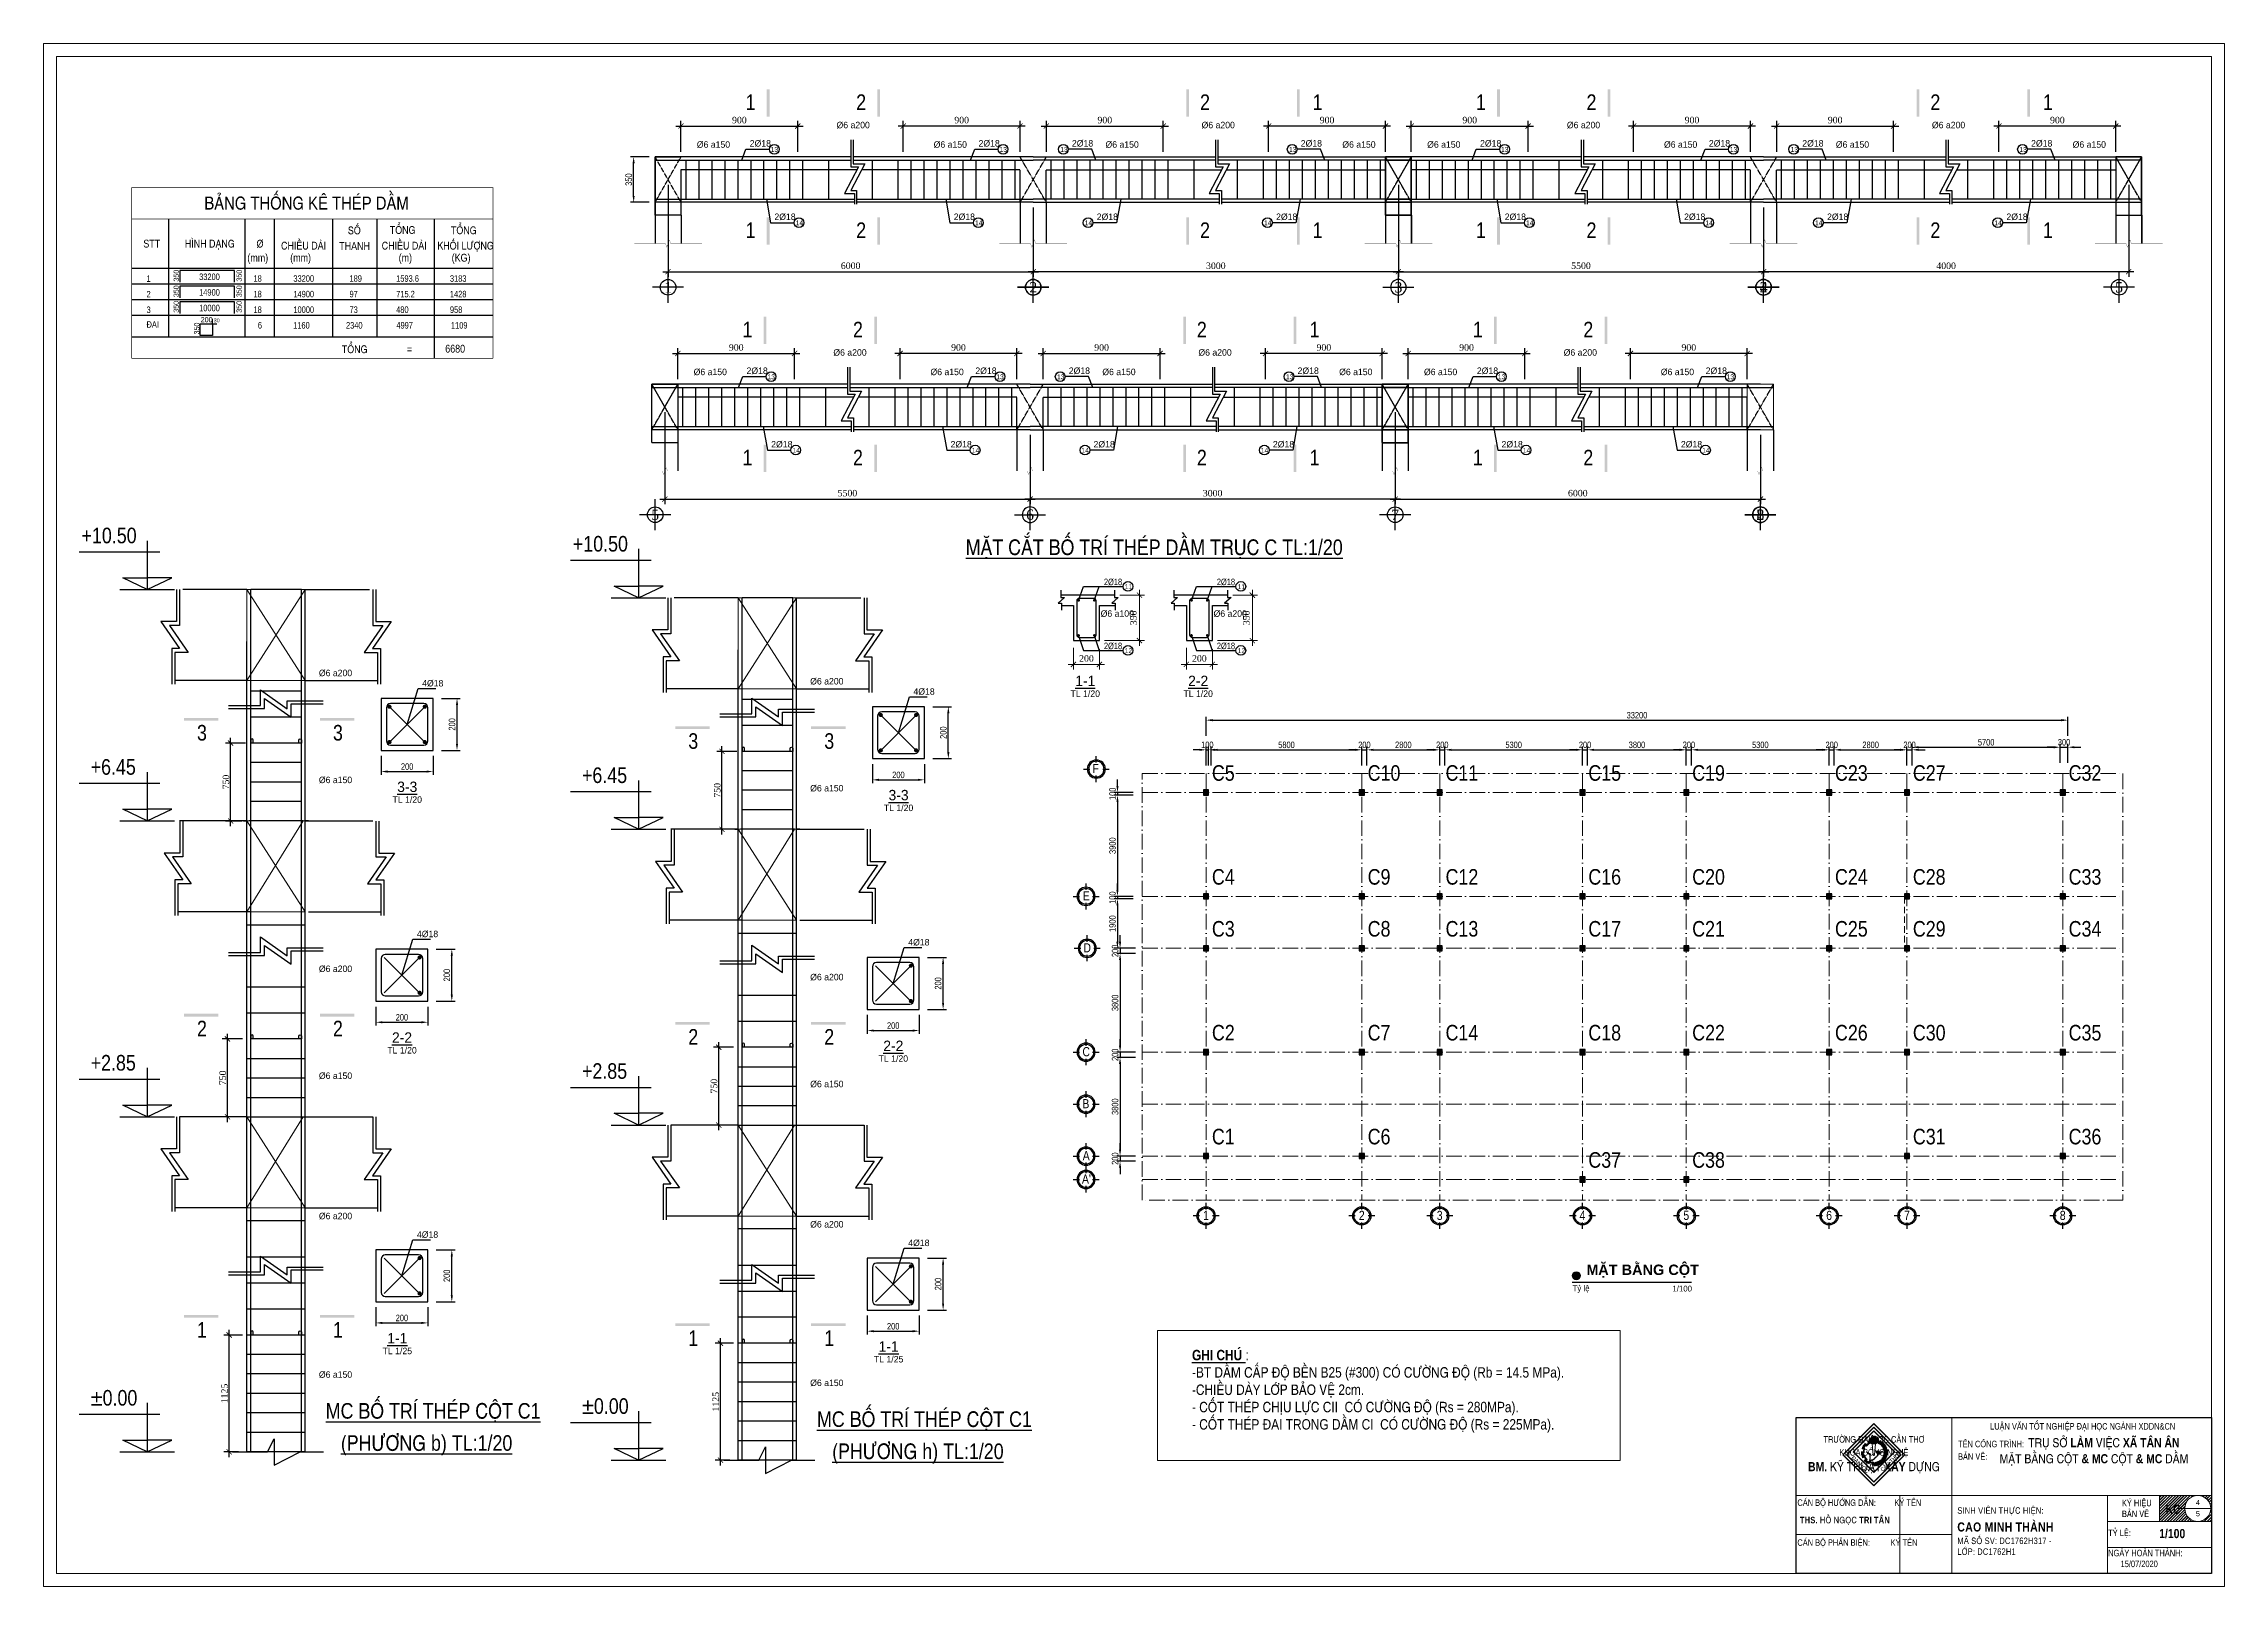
# Model space of a CAD drawing. Extents: x -1107188 to -523840, y 39692 to 514392.
# Drawn here: x -1107188 to -1023188, y 99092 to 158492 of the extents above; entities that cross this region are included whole.
import ezdxf
from ezdxf.enums import TextEntityAlignment as Align

# ---------------------------------------------------------------- set-up
doc = ezdxf.new("R2010")
doc.units = 0
for name, pattern in [('ACAD_ISO10W100', [18, 12, -3, 0, -3]), ('CENTER2', [1.125, 0.75, -0.125, 0.125, -0.125]), ('DASHED2', [0.375, 0.25, -0.125]), ('HIDDEN', [0.375, 0.25, -0.125])]:
    doc.linetypes.add(name, pattern=pattern)
doc.layers.get('0').update_dxf_attribs({"color": 255, "linetype": 'CONTINUOUS'})
doc.layers.get('DEFPOINTS').update_dxf_attribs({"linetype": 'CONTINUOUS'})
for name, color, linetype, lineweight in [('00-DAM', 3, 'CONTINUOUS', 9), ('00-KH O SAN', 6, 'CONTINUOUS', 9), ('00-KICH THUOC', 6, 'CONTINUOUS', 9), ('cot', 4, 'CONTINUOUS', 0), ('CUA', 20, 'CONTINUOUS', 0), ('TRUC', 24, 'CONTINUOUS', 0)]:
    doc.layers.add(name, color=color, linetype=linetype, lineweight=lineweight)
for name, color, linetype in [('DAI', 4, 'CONTINUOUS'), ('DIM', 1, 'CONTINUOUS'), ('DUT', 7, 'CENTER2'), ('MOTAAR', 1, 'CONTINUOUS'), ('TAGS', 60, 'CONTINUOUS'), ('TEXT', 7, 'CONTINUOUS'), ('THEP', 6, 'CONTINUOUS'), ('TU1', 9, 'CONTINUOUS'), ('TUONG', 131, 'CONTINUOUS'), ('WALL', 4, 'CONTINUOUS')]:
    doc.layers.add(name, color=color, linetype=linetype)
doc.styles.add('DIM-NEW', font='')
doc.styles.add('KICHTHUOC', font='', dxfattribs={"width": 0.8})
doc.styles.add('SO BV', font='', dxfattribs={"height": 200})
doc.styles.get("Standard").update_dxf_attribs({"font": ''})
doc.styles.add('style1', font='')
doc.styles.add('SWISS-CONDENSE', font='')
doc.styles.add('T1', font='romans.shx')
doc.styles.add('T2', font='')
doc.styles.add('TEN BV', font='', dxfattribs={"height": 350})
doc.styles.add('VNI-HELVE-CONDENSEN', font='')
doc.styles.get('DIM-NEW').set_extended_font_data('VNI-Helve-Condense')
doc.styles.get('KICHTHUOC').set_extended_font_data('VNI-Helve-Condense')
doc.styles.get('SO BV').set_extended_font_data('VNI-Helve-Condense')
doc.styles.get('Standard').set_extended_font_data('VNI-Helve-Condense')
doc.styles.get('style1').set_extended_font_data('VNI-Goudy')
doc.styles.get('SWISS-CONDENSE').set_extended_font_data('VNI-Swiss-Condense')
doc.styles.get('T2').set_extended_font_data('VNI-Times')
doc.styles.get('TEN BV').set_extended_font_data('VNI-Helve-Condense', bold=True)
doc.styles.get('VNI-HELVE-CONDENSEN').set_extended_font_data('VNI-Helve-Condense')
doc.dimstyles.new('DIM 25', dxfattribs={"dimtxt": 2.5, "dimasz": 2.5, "dimexe": 1.25, "dimexo": 0.625, "dimtad": 1, "dimdec": 0, "dimtxsty": 'KICHTHUOC', "dimcen": 2.5, "dimclrd": 1, "dimclre": 1, "dimclrt": 2, "dimadec": 0, "dimazin": 0, "dimtfac": 1, "dimtdec": 0, "dimtix": 1, "dimtmove": 0, "dimatfit": 3, "dimfxl": 6, "dimfxlon": 1, "dimarcsym": 0})
doc.dimstyles.new('TL20', dxfattribs={"dimtxt": 250, "dimasz": 200, "dimexe": 200, "dimexo": 200, "dimgap": 100, "dimtad": 1, "dimdec": 0, "dimlfac": 0.2, "dimzin": 0, "dimdsep": 46, "dimtxsty": 'T2', "dimblk": 'ARCHTICK', "dimcen": 250, "dimdle": 200, "dimclrd": 1, "dimclre": 1, "dimclrt": 2, "dimadec": 0, "dimazin": 0, "dimtfac": 1, "dimtdec": 0, "dimtix": 1, "dimtofl": 0, "dimtmove": 0, "dimatfit": 0, "dimldrblk": 'ARCHTICK', "dimfxl": 1, "dimtolj": 1, "dimtzin": 0, "dimlwd": -1, "dimlwe": -1, "dimarcsym": 0})
doc.dimstyles.new('TL25', dxfattribs={"dimtxt": 250, "dimasz": 200, "dimexe": 200, "dimexo": 200, "dimgap": 50, "dimtad": 1, "dimdec": 0, "dimlfac": 0.25, "dimzin": 0, "dimdsep": 46, "dimtxsty": 'T2', "dimblk": 'ARCHTICK', "dimcen": 250, "dimdle": 200, "dimclrd": 1, "dimclre": 1, "dimclrt": 2, "dimadec": 0, "dimazin": 0, "dimtfac": 1, "dimtdec": 0, "dimtix": 1, "dimtofl": 0, "dimtmove": 0, "dimatfit": 0, "dimldrblk": 'ARCHTICK', "dimfxl": 1, "dimtolj": 1, "dimtzin": 0, "dimlwd": -1, "dimlwe": -1, "dimarcsym": 0})

msp = doc.modelspace()

# ---------------------------------------------------------------- texts
at = {"layer": 'TEXT', "ltscale": 10}
for s, height, style, p in [('1', 600, 'DIM-NEW', (-1080147.494, 155938.017)), ('2', 600, 'DIM-NEW', (-1075889.596, 155938.017)), ('1', 600, 'DIM-NEW', (-1052016.011, 155938.017)), ('2', 600, 'DIM-NEW', (-1047758.113, 155938.017)), ('%%2546 a200', 250, 'style1', (-1076646.351, 155233.476)), ('%%2546 a200', 250, 'style1', (-1048514.868, 155233.476)), ('þ6 a150', 250, 'style1', (-1082028.238, 154483.482)), ('2þ18', 250, 'style1', (-1079990.071, 154528.769)), ('þ6 a150', 250, 'style1', (-1072905.94, 154483.482)), ('2þ18', 250, 'style1', (-1071176.287, 154528.769)), ('þ6 a150', 250, 'style1', (-1053896.755, 154483.482)), ('2þ18', 250, 'style1', (-1051858.588, 154528.769)), ('þ6 a150', 250, 'style1', (-1044774.457, 154483.482)), ('2þ18', 250, 'style1', (-1043044.804, 154528.769)), ('13', 187.5, 'DIM-NEW', (-1079182.308, 154324.987)), ('13', 187.5, 'DIM-NEW', (-1070368.524, 154324.987)), ('13', 187.5, 'DIM-NEW', (-1051050.824, 154324.987)), ('13', 187.5, 'DIM-NEW', (-1042237.041, 154324.987)), ('1', 600, 'DIM-NEW', (-1080147.494, 151008.652)), ('2þ18', 250, 'style1', (-1079039.501, 151700.874)), ('14', 187.5, 'DIM-NEW', (-1078218.129, 151497.093)), ('2', 600, 'DIM-NEW', (-1075889.596, 151008.652)), ('2þ18', 250, 'style1', (-1072131.146, 151700.874)), ('14', 187.5, 'DIM-NEW', (-1071309.774, 151497.093)), ('1', 600, 'DIM-NEW', (-1052016.011, 151008.652)), ('2þ18', 250, 'style1', (-1050908.017, 151700.874)), ('14', 187.5, 'DIM-NEW', (-1050086.645, 151497.093)), ('2', 600, 'DIM-NEW', (-1047758.113, 151008.652)), ('2þ18', 250, 'style1', (-1043999.662, 151700.874)), ('14', 187.5, 'DIM-NEW', (-1043178.291, 151497.093)), ('1', 600, 'DIM-NEW', (-1080270.245, 147181.825)), ('2', 600, 'DIM-NEW', (-1076012.347, 147181.825)), ('1', 600, 'DIM-NEW', (-1052138.761, 147181.825)), ('2', 600, 'DIM-NEW', (-1047880.863, 147181.825)), ('%%2546 a200', 250, 'style1', (-1076769.102, 146477.284)), ('%%2546 a200', 250, 'style1', (-1048637.618, 146477.284)), ('þ6 a150', 250, 'style1', (-1082150.989, 145727.29)), ('2þ18', 250, 'style1', (-1080112.822, 145772.577)), ('13', 187.5, 'DIM-NEW', (-1079305.058, 145568.795)), ('þ6 a150', 250, 'style1', (-1073028.691, 145727.29)), ('2þ18', 250, 'style1', (-1071299.038, 145772.577)), ('13', 187.5, 'DIM-NEW', (-1070491.275, 145568.795)), ('þ6 a150', 250, 'style1', (-1054019.505, 145727.29)), ('2þ18', 250, 'style1', (-1051981.338, 145772.577)), ('13', 187.5, 'DIM-NEW', (-1051173.575, 145568.795)), ('þ6 a150', 250, 'style1', (-1044897.207, 145727.29)), ('2þ18', 250, 'style1', (-1043167.555, 145772.577)), ('13', 187.5, 'DIM-NEW', (-1042359.791, 145568.795)), ('1', 600, 'DIM-NEW', (-1080270.245, 142252.46)), ('2þ18', 250, 'style1', (-1079162.251, 142944.682)), ('14', 187.5, 'DIM-NEW', (-1078340.879, 142740.901)), ('2', 600, 'DIM-NEW', (-1076012.347, 142252.46)), ('2þ18', 250, 'style1', (-1072253.896, 142944.682)), ('14', 187.5, 'DIM-NEW', (-1071432.525, 142740.901)), ('1', 600, 'DIM-NEW', (-1052138.761, 142252.46)), ('2þ18', 250, 'style1', (-1051030.768, 142944.682)), ('14', 187.5, 'DIM-NEW', (-1050209.396, 142740.901)), ('2', 600, 'DIM-NEW', (-1047880.863, 142252.46)), ('2þ18', 250, 'style1', (-1044122.413, 142944.682)), ('14', 187.5, 'DIM-NEW', (-1043301.041, 142740.901)), ('11', 187.5, 'DIM-NEW', (-1065540.857, 137491.533)), ('11', 187.5, 'DIM-NEW', (-1061191.842, 137491.533)), ('%%2546 a100', 250, 'style1', (-1066472.944, 136422.564)), ('þ6 a200', 250, 'style1', (-1062123.929, 136422.564)), ('12', 187.5, 'DIM-NEW', (-1065540.857, 135027.257)), ('12', 187.5, 'DIM-NEW', (-1061191.842, 135027.257)), ('%%2546 a200', 250, 'style1', (-1096585.717, 134136.262)), ('4þ18', 250, 'style1', (-1092607.621, 133741.709)), ('%%2546 a200', 250, 'style1', (-1077661.267, 133817.232)), ('4þ18', 250, 'style1', (-1073683.171, 133422.678)), ('3', 600, 'DIM-NEW', (-1101280.678, 131659.532)), ('3', 600, 'DIM-NEW', (-1096043.305, 131659.532)), ('3', 600, 'DIM-NEW', (-1082356.228, 131340.502)), ('3', 600, 'DIM-NEW', (-1077118.855, 131340.502)), ('%%2546 a150', 250, 'style1', (-1096585.717, 130018.963)), ('%%2546 a150', 250, 'style1', (-1077661.267, 129699.932)), ('4þ18', 250, 'style1', (-1092808.739, 124088.35)), ('4þ18', 250, 'style1', (-1073884.289, 123769.319)), ('%%2546 a200', 250, 'style1', (-1096585.717, 122746.123)), ('%%2546 a200', 250, 'style1', (-1077661.267, 122427.093)), ('2', 600, 'DIM-NEW', (-1101280.678, 120269.393)), ('2', 600, 'DIM-NEW', (-1096043.305, 120269.393)), ('2', 600, 'DIM-NEW', (-1082356.228, 119950.363)), ('2', 600, 'DIM-NEW', (-1077118.855, 119950.363)), ('%%2546 a150', 250, 'style1', (-1096585.717, 118628.823)), ('%%2546 a150', 250, 'style1', (-1077661.267, 118309.793)), ('%%2546 a200', 250, 'style1', (-1096585.717, 113227.308)), ('4þ18', 250, 'style1', (-1092808.739, 112512.458)), ('%%2546 a200', 250, 'style1', (-1077661.267, 112908.278)), ('4þ18', 250, 'style1', (-1073884.289, 112193.428)), ('1', 600, 'DIM-NEW', (-1101280.678, 108668.163)), ('1', 600, 'DIM-NEW', (-1096043.305, 108668.163)), ('1', 600, 'DIM-NEW', (-1082356.228, 108349.133)), ('1', 600, 'DIM-NEW', (-1077118.855, 108349.133)), ('%%2546 a150', 250, 'style1', (-1096585.717, 107122.987)), ('%%2546 a150', 250, 'style1', (-1077661.267, 106803.957))]:
    msp.add_text(s, height=height, dxfattribs=dict(at, style=style)).set_placement(p)
for s, height, style, p in [('2', 600, 'DIM-NEW', (-1062643.952, 155938.017)), ('1', 600, 'DIM-NEW', (-1058306.054, 155938.017)), ('2', 600, 'DIM-NEW', (-1034512.469, 155938.017)), ('1', 600, 'DIM-NEW', (-1030174.571, 155938.017)), ('%%2546 a200', 250, 'style1', (-1062585.275, 155233.476)), ('%%2546 a200', 250, 'style1', (-1034453.792, 155233.476)), ('2þ18', 250, 'style1', (-1067578.681, 154528.769)), ('þ6 a150', 250, 'style1', (-1066286.444, 154483.482)), ('2þ18', 250, 'style1', (-1058764.898, 154528.769)), ('þ6 a150', 250, 'style1', (-1057164.146, 154483.482)), ('2þ18', 250, 'style1', (-1039447.198, 154528.769)), ('þ6 a150', 250, 'style1', (-1038154.96, 154483.482)), ('2þ18', 250, 'style1', (-1030633.414, 154528.769)), ('þ6 a150', 250, 'style1', (-1029032.663, 154483.482)), ('13', 187.5, 'DIM-NEW', (-1068028.424, 154324.987)), ('13', 187.5, 'DIM-NEW', (-1059214.64, 154324.987)), ('13', 187.5, 'DIM-NEW', (-1039896.941, 154324.987)), ('13', 187.5, 'DIM-NEW', (-1031083.157, 154324.987)), ('14', 187.5, 'DIM-NEW', (-1067088.174, 151497.093)), ('2þ18', 250, 'style1', (-1066623.823, 151700.874)), ('2', 600, 'DIM-NEW', (-1062643.952, 151008.652)), ('14', 187.5, 'DIM-NEW', (-1060179.82, 151497.093)), ('2þ18', 250, 'style1', (-1059715.468, 151700.874)), ('1', 600, 'DIM-NEW', (-1058306.054, 151008.652)), ('14', 187.5, 'DIM-NEW', (-1038956.691, 151497.093)), ('2þ18', 250, 'style1', (-1038492.339, 151700.874)), ('2', 600, 'DIM-NEW', (-1034512.469, 151008.652)), ('14', 187.5, 'DIM-NEW', (-1032048.336, 151497.093)), ('2þ18', 250, 'style1', (-1031583.985, 151700.874)), ('1', 600, 'DIM-NEW', (-1030174.571, 151008.652)), ('2', 600, 'DIM-NEW', (-1062766.703, 147181.825)), ('1', 600, 'DIM-NEW', (-1058428.805, 147181.825)), ('%%2546 a200', 250, 'style1', (-1062708.026, 146477.284)), ('13', 187.5, 'DIM-NEW', (-1068151.175, 145568.795)), ('2þ18', 250, 'style1', (-1067701.432, 145772.577)), ('þ6 a150', 250, 'style1', (-1066409.194, 145727.29)), ('13', 187.5, 'DIM-NEW', (-1059337.391, 145568.795)), ('2þ18', 250, 'style1', (-1058887.648, 145772.577)), ('þ6 a150', 250, 'style1', (-1057286.897, 145727.29)), ('14', 187.5, 'DIM-NEW', (-1067210.925, 142740.901)), ('2þ18', 250, 'style1', (-1066746.573, 142944.682)), ('2', 600, 'DIM-NEW', (-1062766.703, 142252.46)), ('14', 187.5, 'DIM-NEW', (-1060302.57, 142740.901)), ('2þ18', 250, 'style1', (-1059838.219, 142944.682)), ('1', 600, 'DIM-NEW', (-1058428.805, 142252.46))]:
    msp.add_text(s, height=height, rotation=360, dxfattribs=dict(at, style=style)).set_placement(p)
at = {"layer": 'TEXT', "style": 'DIM-NEW'}
for s, height, p in [('BAÛNG THOÁNG KEÂ THEÙP DAÀM', 500, (-1100999.117, 152103.513)), ('SOÁ ', 300, (-1095467.997, 151150.719)), ('TOÅNG ', 300, (-1093853.455, 151166.097)), ('TOÅNG ', 300, (-1091498.387, 151155.131)), ('STT', 300, (-1103347.971, 150640.664)), ('HÌNH DAÏNG', 300, (-1101750.525, 150640.664)), ('(mm)', 300, (-1099339.938, 150099.584)), ('%%254', 300, (-1098987.233, 150640.664)), ('CHIEÀU DAØI', 300, (-1098041.785, 150563.619)), ('(mm)', 300, (-1097690.39, 150099.584)), ('THANH', 300, (-1095801.075, 150548.12)), ('CHIEÀU DAØI', 300, (-1094164.257, 150563.619)), ('(m)', 300, (-1093511.773, 150099.584)), ('KHOÁI LÖÔÏNG', 300, (-1092023.308, 150563.619)), ('(KG)', 300, (-1091470.267, 150099.584)), ('1', 250, (-1103223.989, 149320.219)), ('33200', 250, (-1101197.331, 149389.513)), ('18', 250, (-1099105.57, 149323.74)), ('33200', 250, (-1097567.224, 149323.74)), ('189', 250, (-1095406.174, 149323.74)), ('1593.6', 250, (-1093608.143, 149323.74)), ('3183', 250, (-1091537.436, 149323.74)), ('2', 250, (-1103223.989, 148720.219)), ('14900', 250, (-1101197.331, 148789.513)), ('18', 250, (-1099105.57, 148723.74)), ('14900', 250, (-1097567.224, 148723.74)), ('97', 250, (-1095406.174, 148723.74)), ('715.2', 250, (-1093608.143, 148723.74)), ('1428', 250, (-1091537.436, 148723.74)), ('3', 250, (-1103223.989, 148120.219)), ('10000', 250, (-1101197.331, 148189.513)), ('200', 200, (-1101138.022, 147762.811)), ('30', 150, (-1100636.216, 147762.811)), ('18', 250, (-1099105.57, 148123.74)), ('10000', 250, (-1097567.224, 148123.74)), ('73', 250, (-1095406.174, 148123.74)), ('480', 250, (-1093608.143, 148123.74)), ('958', 250, (-1091537.436, 148123.74)), ('ÑAI', 250, (-1103223.989, 147553.837)), ('6', 250, (-1098935.771, 147521.408)), ('1160', 250, (-1097576.572, 147521.408)), ('TOÅNG', 300, (-1095701.163, 146576.586)), ('2340', 250, (-1095540.569, 147521.408)), ('4997', 250, (-1093601.233, 147521.408)), ('1109', 250, (-1091497.972, 147521.408)), ('=', 300, (-1093194.061, 146576.586)), ('6680', 300, (-1091718.429, 146596.801)), ('+10.50', 600, (-1105727.152, 139254.295)), ('+10.50', 600, (-1086802.702, 138935.265)), ('%%UMAËT CAÉT BOÁ TRÍ THEÙP DAÀM TRUÏC C TL:1/20', 600, (-1071672.125, 138801.812)), ('+6.45', 600, (-1105376.435, 130343.223)), ('+6.45', 600, (-1086451.985, 130024.192)), ('C5', 600, (-1062187.736, 130110.036)), ('C10', 600, (-1056187.736, 130110.036)), ('C11', 600, (-1053187.736, 130110.036)), ('C15', 600, (-1047687.736, 130110.036)), ('C19', 600, (-1043687.736, 130110.036)), ('C23', 600, (-1038187.736, 130110.036)), ('C27', 600, (-1035187.736, 130110.036)), ('C32', 600, (-1029187.736, 130110.036)), ('C4', 600, (-1062187.736, 126110.036)), ('C9', 600, (-1056187.736, 126110.036)), ('C12', 600, (-1053187.736, 126110.036)), ('C16', 600, (-1047687.736, 126110.036)), ('C20', 600, (-1043687.736, 126110.036)), ('C24', 600, (-1038187.736, 126110.036)), ('C28', 600, (-1035187.736, 126110.036)), ('C33', 600, (-1029187.736, 126110.036)), ('C3', 600, (-1062187.736, 124110.036)), ('C8', 600, (-1056187.736, 124110.036)), ('C13', 600, (-1053187.736, 124110.036)), ('C17', 600, (-1047687.736, 124110.036)), ('C21', 600, (-1043687.736, 124110.036)), ('C25', 600, (-1038187.736, 124110.036)), ('C29', 600, (-1035187.736, 124110.036)), ('C34', 600, (-1029187.736, 124110.036)), ('C2', 600, (-1062187.736, 120110.036)), ('C7', 600, (-1056187.736, 120110.036)), ('C14', 600, (-1053187.736, 120110.036)), ('C18', 600, (-1047687.736, 120110.036)), ('C22', 600, (-1043687.736, 120110.036)), ('C26', 600, (-1038187.736, 120110.036)), ('C30', 600, (-1035187.736, 120110.036)), ('C35', 600, (-1029187.736, 120110.036)), ('+2.85', 600, (-1105376.435, 118953.084)), ('+2.85', 600, (-1086451.985, 118634.053)), ('C1', 600, (-1062187.736, 116110.036)), ('C6', 600, (-1056187.736, 116110.036)), ('C31', 600, (-1035187.736, 116110.036)), ('C36', 600, (-1029187.736, 116110.036)), ('C37', 600, (-1047687.736, 115210.036)), ('C38', 600, (-1043687.736, 115210.036)), ('%%p0.00', 600, (-1105376.435, 106052.232)), ('%%UMC BOÁ TRÍ THEÙP COÄT C1', 600, (-1096323.541, 105549.793)), ('%%p0.00', 600, (-1086451.985, 105733.202)), ('%%UMC BOÁ TRÍ THEÙP COÄT C1', 600, (-1077399.091, 105230.762)), ('%%U(PHÖÔNG b) TL:1/20', 600, (-1095742.391, 104312.713)), ('%%U(PHÖÔNG h) TL:1/20', 600, (-1076817.941, 103993.683))]:
    msp.add_text(s, height=height, dxfattribs=at).set_placement(p)
for p in [(-1101980.692, 149329.522), (-1099557.639, 149329.522), (-1101980.692, 148729.522), (-1099557.639, 148729.522), (-1101980.692, 148129.522), (-1099557.639, 148129.522), (-1101187.757, 147295.666)]:
    msp.add_text('350', height=200, rotation=90, dxfattribs=at).set_placement(p)
for p in [(-1066346.004, 137642.193), (-1061996.989, 137642.193), (-1066346.004, 135177.917), (-1061996.989, 135177.917)]:
    e = msp.add_text('2þ18', height=250, dxfattribs=at)
    e.set_placement(p)
    e.dxf.unprotected_set("ltscale", 0)
at = {"layer": 'TEXT', "char_height": 400, "attachment_point": 5, "line_spacing_factor": 0.85, "style": 'T1'}
for s, insert, width in [('{\\fVNI-Aptima|b0|i0|c0|p2;\\L1-1\\P\\H0.625x;\\lTL 1/20}', (-1067065.385, 133745.463), 1733.33333), ('{\\fVNI-Aptima|b0|i0|c0|p2;\\L2-2\\P\\H0.625x;\\lTL 1/20}', (-1062716.37, 133745.463), 1733.33333), ('{\\fVNI-Aptima|b0|i0|c0|p2;\\L3-3\\P\\H0.625x;\\lTL 1/20}', (-1093181.626, 129668.043), 2053.33333), ('{\\fVNI-Aptima|b0|i0|c0|p2;\\L3-3\\P\\H0.625x;\\lTL 1/20}', (-1074257.176, 129349.013), 2053.33333), ('{\\fVNI-Aptima|b0|i0|c0|p2;\\L2-2\\P\\H0.625x;\\lTL 1/20}', (-1093382.744, 120014.684), 2053.33333), ('{\\fVNI-Aptima|b0|i0|c0|p2;\\L2-2\\P\\H0.625x;\\lTL 1/20}', (-1074458.294, 119695.654), 2053.33333), ('{\\fVNI-Aptima|b0|i0|c0|p2;\\L1-1\\P\\H0.625x;\\lTL 1/25}', (-1093563.421, 108438.793), 2053.33333), ('{\\fVNI-Aptima|b0|i0|c0|p2;\\L1-1\\P\\H0.625x;\\lTL 1/25}', (-1074638.971, 108119.763), 2053.33333)]:
    msp.add_mtext(s, dxfattribs=dict(at, insert=insert, width=width))
at = {"layer": 'TEXT', "color": 7, "insert": (-1047752.745, 111482.01), "char_height": 400, "attachment_point": 1, "style": 'SWISS-CONDENSE'}
msp.add_mtext('{\\fVNI-Avo|b1|i0|c0|p2;M\\fArial|b1|i0|c0|p34;ẶT BẰNG CỘT}', dxfattribs=at)
at = {"layer": 'TEXT', "color": 7, "linetype": 'ByBlock', "char_height": 225, "attachment_point": 1, "style": 'SWISS-CONDENSE'}
for s, insert in [('{\\fVNI-Avo|b0|i0|c0|p2;Tyû leä}', (-1048293.702, 110680.899)), ('{\\fVNI-Avo|b0|i0|c0|p2;1/100}', (-1044448.605, 110670.926))]:
    msp.add_mtext(s, dxfattribs=dict(at, insert=insert))
at = {"layer": 'TEXT', "color": 7, "linetype": 'Continuous', "ltscale": 50, "insert": (-1062954.653, 108197.872), "char_height": 400, "width": 36548.3348, "attachment_point": 1}
msp.add_mtext('{\\fVNI-Helve-Condense|b1|i0|c0|p2;\\LGHI CHUÙ} :\\P-BT DAÀM CAÁP ÑOÄ BEÀN B25 (#300) COÙ CÖÔØNG ÑOÄ (Rb = 14.5 MPa).\\P-CHIEÀU DAØY LÔÙP BAÛO VEÄ 2cm.\\P- COÁT THEÙP CHÒU LÖÏC CII  COÙ CÖÔØNG ÑOÄ (Rs = 280MPa).\\P- COÁT THEÙP ÑAI TRONG DAÀM CI  COÙ CÖÔØNG ÑOÄ (Rs = 225MPa).', dxfattribs=at)

# ---------------------------------------------------------------- blocks, each defined once
blk = doc.blocks.new('A$C225A2996')
at = {"layer": 'WALL'}
blk.add_hatch(color=4, dxfattribs=at).paths.add_polyline_path([(531, 82), (731, 82), (731, 282), (531, 282)])
at = {"layer": 'WALL', "color": 4}
for p, q in [((531, 282), (731, 82)), ((531, 82), (731, 282))]:
    blk.add_line(p, q, dxfattribs=at)
blk.add_lwpolyline([(531, 82), (731, 82), (731, 282), (531, 282)], close=True, dxfattribs=at)
blk = doc.blocks.new('A$C206177D3')
at = {"layer": 'TAGS', "ltscale": 1000}
for p, q in [((-37, 240), (-37, 490)), ((-287, -10), (-537, -10)), ((-37, -510), (-37, -260)), ((463, -10), (213, -10))]:
    blk.add_line(p, q, dxfattribs=at)
blk.add_circle((-37, -10), 350, dxfattribs=at)
at = {"layer": 'TAGS', "color": 254, "ltscale": 1000}
blk.add_circle((-37, -10), 300, dxfattribs=at)
at = {"layer": 'TAGS', "ltscale": 1000, "style": 'VNI-HELVE-CONDENSEN'}
blk.add_attdef('A', text='', height=350, dxfattribs=at).set_placement((-38, -166), align=Align.CENTER)
blk = doc.blocks.new('*D1397')
at = {"layer": '00-KH O SAN', "color": 1, "lineweight": -2, "transparency": 16777216}
for p, q in [((-1062664, 131302), (-1062914, 131302)), ((-1062414, 130702), (-1062414, 131427)), ((-1062414, 131302), (-1062314, 131302)), ((-1062314, 130702), (-1062314, 131427)), ((-1062064, 131302), (-1061814, 131302))]:
    blk.add_line(p, q, dxfattribs=at)
at = {"layer": '00-KH O SAN', "color": 1, "transparency": 16777216}
for points in [[(-1062664, 131343), (-1062664, 131260), (-1062414, 131302)], [(-1062064, 131343), (-1062064, 131260), (-1062314, 131302)]]:
    blk.add_solid(points, dxfattribs=at)
at = {"layer": 'DEFPOINTS', "color": 0, "transparency": 16777216}
for p in [(-1062314, 131302), (-1062414, 130386), (-1062314, 129760)]:
    blk.add_point(p, dxfattribs=at)
at = {"layer": '00-KH O SAN', "color": 2, "transparency": 16777216, "insert": (-1062364, 131492), "char_height": 250, "attachment_point": 5, "style": 'KICHTHUOC'}
blk.add_mtext('100', dxfattribs=at)
blk = doc.blocks.new('*D1404')
at = {"layer": '00-KH O SAN', "color": 1, "lineweight": -2, "transparency": 16777216}
for p, q in [((-1062214, 130702), (-1062214, 131427)), ((-1061964, 131302), (-1056664, 131302)), ((-1056414, 130702), (-1056414, 131427))]:
    blk.add_line(p, q, dxfattribs=at)
at = {"layer": '00-KH O SAN', "color": 1, "transparency": 16777216}
for points in [[(-1061964, 131343), (-1061964, 131260), (-1062214, 131302)], [(-1056664, 131343), (-1056664, 131260), (-1056414, 131302)]]:
    blk.add_solid(points, dxfattribs=at)
at = {"layer": 'DEFPOINTS', "color": 0, "transparency": 16777216}
for p in [(-1056414, 131302), (-1062214, 129660), (-1056414, 129660)]:
    blk.add_point(p, dxfattribs=at)
at = {"layer": '00-KH O SAN', "color": 2, "transparency": 16777216, "insert": (-1059314, 131492), "char_height": 250, "attachment_point": 5, "style": 'KICHTHUOC'}
blk.add_mtext('5800', dxfattribs=at)
blk = doc.blocks.new('*D1405')
at = {"layer": '00-KH O SAN', "color": 1, "lineweight": -2, "transparency": 16777216}
for p, q in [((-1056664, 131302), (-1056914, 131302)), ((-1056414, 130702), (-1056414, 131427)), ((-1056414, 131302), (-1056214, 131302)), ((-1056214, 130702), (-1056214, 131427)), ((-1055964, 131302), (-1055714, 131302))]:
    blk.add_line(p, q, dxfattribs=at)
at = {"layer": '00-KH O SAN', "color": 1, "transparency": 16777216}
for points in [[(-1056664, 131343), (-1056664, 131260), (-1056414, 131302)], [(-1055964, 131343), (-1055964, 131260), (-1056214, 131302)]]:
    blk.add_solid(points, dxfattribs=at)
at = {"layer": 'DEFPOINTS', "color": 0, "transparency": 16777216}
for p in [(-1056214, 131302), (-1056414, 129660), (-1056214, 129660)]:
    blk.add_point(p, dxfattribs=at)
at = {"layer": '00-KH O SAN', "color": 2, "transparency": 16777216, "insert": (-1056314, 131492), "char_height": 250, "attachment_point": 5, "style": 'KICHTHUOC'}
blk.add_mtext('200', dxfattribs=at)
blk = doc.blocks.new('*D1406')
at = {"layer": '00-KH O SAN', "color": 1, "lineweight": -2, "transparency": 16777216}
for p, q in [((-1056214, 130702), (-1056214, 131427)), ((-1055964, 131302), (-1053664, 131302)), ((-1053414, 130702), (-1053414, 131427))]:
    blk.add_line(p, q, dxfattribs=at)
at = {"layer": '00-KH O SAN', "color": 1, "transparency": 16777216}
for points in [[(-1055964, 131343), (-1055964, 131260), (-1056214, 131302)], [(-1053664, 131343), (-1053664, 131260), (-1053414, 131302)]]:
    blk.add_solid(points, dxfattribs=at)
at = {"layer": 'DEFPOINTS', "color": 0, "transparency": 16777216}
for p in [(-1053414, 131302), (-1056214, 129660), (-1053414, 129660)]:
    blk.add_point(p, dxfattribs=at)
at = {"layer": '00-KH O SAN', "color": 2, "transparency": 16777216, "insert": (-1054814, 131492), "char_height": 250, "attachment_point": 5, "style": 'KICHTHUOC'}
blk.add_mtext('2800', dxfattribs=at)
blk = doc.blocks.new('*D1407')
at = {"layer": '00-KH O SAN', "color": 1, "lineweight": -2, "transparency": 16777216}
for p, q in [((-1053664, 131302), (-1053914, 131302)), ((-1053414, 130702), (-1053414, 131427)), ((-1053414, 131302), (-1053214, 131302)), ((-1053214, 130702), (-1053214, 131427)), ((-1052964, 131302), (-1052714, 131302))]:
    blk.add_line(p, q, dxfattribs=at)
at = {"layer": '00-KH O SAN', "color": 1, "transparency": 16777216}
for points in [[(-1053664, 131343), (-1053664, 131260), (-1053414, 131302)], [(-1052964, 131343), (-1052964, 131260), (-1053214, 131302)]]:
    blk.add_solid(points, dxfattribs=at)
at = {"layer": 'DEFPOINTS', "color": 0, "transparency": 16777216}
for p in [(-1053214, 131302), (-1053414, 129660), (-1053214, 129660)]:
    blk.add_point(p, dxfattribs=at)
at = {"layer": '00-KH O SAN', "color": 2, "transparency": 16777216, "insert": (-1053314, 131492), "char_height": 250, "attachment_point": 5, "style": 'KICHTHUOC'}
blk.add_mtext('200', dxfattribs=at)
blk = doc.blocks.new('*D1408')
at = {"layer": '00-KH O SAN', "color": 1, "lineweight": -2, "transparency": 16777216}
for p, q in [((-1053214, 130702), (-1053214, 131427)), ((-1052964, 131302), (-1048164, 131302)), ((-1047914, 130702), (-1047914, 131427))]:
    blk.add_line(p, q, dxfattribs=at)
at = {"layer": '00-KH O SAN', "color": 1, "transparency": 16777216}
for points in [[(-1052964, 131343), (-1052964, 131260), (-1053214, 131302)], [(-1048164, 131343), (-1048164, 131260), (-1047914, 131302)]]:
    blk.add_solid(points, dxfattribs=at)
at = {"layer": 'DEFPOINTS', "color": 0, "transparency": 16777216}
for p in [(-1047914, 131302), (-1053214, 129660), (-1047914, 129660)]:
    blk.add_point(p, dxfattribs=at)
at = {"layer": '00-KH O SAN', "color": 2, "transparency": 16777216, "insert": (-1050564, 131492), "char_height": 250, "attachment_point": 5, "style": 'KICHTHUOC'}
blk.add_mtext('5300', dxfattribs=at)
blk = doc.blocks.new('*D1409')
at = {"layer": '00-KH O SAN', "color": 1, "lineweight": -2, "transparency": 16777216}
for p, q in [((-1048164, 131302), (-1048414, 131302)), ((-1047914, 130702), (-1047914, 131427)), ((-1047914, 131302), (-1047714, 131302)), ((-1047714, 130702), (-1047714, 131427)), ((-1047464, 131302), (-1047214, 131302))]:
    blk.add_line(p, q, dxfattribs=at)
at = {"layer": '00-KH O SAN', "color": 1, "transparency": 16777216}
for points in [[(-1048164, 131343), (-1048164, 131260), (-1047914, 131302)], [(-1047464, 131343), (-1047464, 131260), (-1047714, 131302)]]:
    blk.add_solid(points, dxfattribs=at)
at = {"layer": 'DEFPOINTS', "color": 0, "transparency": 16777216}
for p in [(-1047714, 131302), (-1047914, 129660), (-1047714, 129660)]:
    blk.add_point(p, dxfattribs=at)
at = {"layer": '00-KH O SAN', "color": 2, "transparency": 16777216, "insert": (-1047814, 131492), "char_height": 250, "attachment_point": 5, "style": 'KICHTHUOC'}
blk.add_mtext('200', dxfattribs=at)
blk = doc.blocks.new('*D1391')
at = {"layer": '00-KH O SAN', "color": 1, "lineweight": -2, "transparency": 16777216}
for p, q in [((-1047714, 130702), (-1047714, 131427)), ((-1047464, 131302), (-1044164, 131302)), ((-1043914, 130702), (-1043914, 131427))]:
    blk.add_line(p, q, dxfattribs=at)
at = {"layer": '00-KH O SAN', "color": 1, "transparency": 16777216}
for points in [[(-1047464, 131343), (-1047464, 131260), (-1047714, 131302)], [(-1044164, 131343), (-1044164, 131260), (-1043914, 131302)]]:
    blk.add_solid(points, dxfattribs=at)
at = {"layer": 'DEFPOINTS', "color": 0, "transparency": 16777216}
for p in [(-1043914, 131302), (-1047714, 129660), (-1043914, 129660)]:
    blk.add_point(p, dxfattribs=at)
at = {"layer": '00-KH O SAN', "color": 2, "transparency": 16777216, "insert": (-1045814, 131492), "char_height": 250, "attachment_point": 5, "style": 'KICHTHUOC'}
blk.add_mtext('3800', dxfattribs=at)
blk = doc.blocks.new('*D1392')
at = {"layer": '00-KH O SAN', "color": 1, "lineweight": -2, "transparency": 16777216}
for p, q in [((-1044164, 131302), (-1044414, 131302)), ((-1043914, 130702), (-1043914, 131427)), ((-1043914, 131302), (-1043714, 131302)), ((-1043714, 130702), (-1043714, 131427)), ((-1043464, 131302), (-1043214, 131302))]:
    blk.add_line(p, q, dxfattribs=at)
at = {"layer": '00-KH O SAN', "color": 1, "transparency": 16777216}
for points in [[(-1044164, 131343), (-1044164, 131260), (-1043914, 131302)], [(-1043464, 131343), (-1043464, 131260), (-1043714, 131302)]]:
    blk.add_solid(points, dxfattribs=at)
at = {"layer": 'DEFPOINTS', "color": 0, "transparency": 16777216}
for p in [(-1043714, 131302), (-1043914, 129660), (-1043714, 129660)]:
    blk.add_point(p, dxfattribs=at)
at = {"layer": '00-KH O SAN', "color": 2, "transparency": 16777216, "insert": (-1043814, 131492), "char_height": 250, "attachment_point": 5, "style": 'KICHTHUOC'}
blk.add_mtext('200', dxfattribs=at)
blk = doc.blocks.new('*D1393')
at = {"layer": '00-KH O SAN', "color": 1, "lineweight": -2, "transparency": 16777216}
for p, q in [((-1043714, 130702), (-1043714, 131427)), ((-1043464, 131302), (-1038664, 131302)), ((-1038414, 130702), (-1038414, 131427))]:
    blk.add_line(p, q, dxfattribs=at)
at = {"layer": '00-KH O SAN', "color": 1, "transparency": 16777216}
for points in [[(-1043464, 131343), (-1043464, 131260), (-1043714, 131302)], [(-1038664, 131343), (-1038664, 131260), (-1038414, 131302)]]:
    blk.add_solid(points, dxfattribs=at)
at = {"layer": 'DEFPOINTS', "color": 0, "transparency": 16777216}
for p in [(-1038414, 131302), (-1043714, 129660), (-1038414, 129660)]:
    blk.add_point(p, dxfattribs=at)
at = {"layer": '00-KH O SAN', "color": 2, "transparency": 16777216, "insert": (-1041064, 131492), "char_height": 250, "attachment_point": 5, "style": 'KICHTHUOC'}
blk.add_mtext('5300', dxfattribs=at)
blk = doc.blocks.new('*D1394')
at = {"layer": '00-KH O SAN', "color": 1, "lineweight": -2, "transparency": 16777216}
for p, q in [((-1038664, 131302), (-1038914, 131302)), ((-1038414, 130702), (-1038414, 131427)), ((-1038414, 131302), (-1038214, 131302)), ((-1038214, 130702), (-1038214, 131427)), ((-1037964, 131302), (-1037714, 131302))]:
    blk.add_line(p, q, dxfattribs=at)
at = {"layer": '00-KH O SAN', "color": 1, "transparency": 16777216}
for points in [[(-1038664, 131343), (-1038664, 131260), (-1038414, 131302)], [(-1037964, 131343), (-1037964, 131260), (-1038214, 131302)]]:
    blk.add_solid(points, dxfattribs=at)
at = {"layer": 'DEFPOINTS', "color": 0, "transparency": 16777216}
for p in [(-1038214, 131302), (-1038414, 129660), (-1038214, 129660)]:
    blk.add_point(p, dxfattribs=at)
at = {"layer": '00-KH O SAN', "color": 2, "transparency": 16777216, "insert": (-1038314, 131492), "char_height": 250, "attachment_point": 5, "style": 'KICHTHUOC'}
blk.add_mtext('200', dxfattribs=at)
blk = doc.blocks.new('*D1395')
at = {"layer": '00-KH O SAN', "color": 1, "lineweight": -2, "transparency": 16777216}
for p, q in [((-1038214, 130702), (-1038214, 131427)), ((-1037964, 131302), (-1035664, 131302)), ((-1035414, 130702), (-1035414, 131427))]:
    blk.add_line(p, q, dxfattribs=at)
at = {"layer": '00-KH O SAN', "color": 1, "transparency": 16777216}
for points in [[(-1037964, 131343), (-1037964, 131260), (-1038214, 131302)], [(-1035664, 131343), (-1035664, 131260), (-1035414, 131302)]]:
    blk.add_solid(points, dxfattribs=at)
at = {"layer": 'DEFPOINTS', "color": 0, "transparency": 16777216}
for p in [(-1035414, 131302), (-1038214, 129660), (-1035414, 129660)]:
    blk.add_point(p, dxfattribs=at)
at = {"layer": '00-KH O SAN', "color": 2, "transparency": 16777216, "insert": (-1036814, 131492), "char_height": 250, "attachment_point": 5, "style": 'KICHTHUOC'}
blk.add_mtext('2800', dxfattribs=at)
blk = doc.blocks.new('*D1396')
at = {"layer": '00-KH O SAN', "color": 1, "lineweight": -2, "transparency": 16777216}
for p, q in [((-1035664, 131302), (-1035914, 131302)), ((-1035414, 130702), (-1035414, 131427)), ((-1035414, 131302), (-1035214, 131302)), ((-1035214, 130702), (-1035214, 131427)), ((-1034964, 131302), (-1034714, 131302))]:
    blk.add_line(p, q, dxfattribs=at)
at = {"layer": '00-KH O SAN', "color": 1, "transparency": 16777216}
for points in [[(-1035664, 131343), (-1035664, 131260), (-1035414, 131302)], [(-1034964, 131343), (-1034964, 131260), (-1035214, 131302)]]:
    blk.add_solid(points, dxfattribs=at)
at = {"layer": 'DEFPOINTS', "color": 0, "transparency": 16777216}
for p in [(-1035214, 131302), (-1035414, 129660), (-1035214, 129660)]:
    blk.add_point(p, dxfattribs=at)
at = {"layer": '00-KH O SAN', "color": 2, "transparency": 16777216, "insert": (-1035314, 131492), "char_height": 250, "attachment_point": 5, "style": 'KICHTHUOC'}
blk.add_mtext('200', dxfattribs=at)
blk = doc.blocks.new('*D1398')
at = {"layer": '00-KH O SAN', "color": 1, "lineweight": -2, "transparency": 16777216}
for p, q in [((-1035214, 130802), (-1035214, 131527)), ((-1034964, 131402), (-1029764, 131402)), ((-1029514, 130802), (-1029514, 131527))]:
    blk.add_line(p, q, dxfattribs=at)
at = {"layer": '00-KH O SAN', "color": 1, "transparency": 16777216}
for points in [[(-1034964, 131443), (-1034964, 131360), (-1035214, 131402)], [(-1029764, 131443), (-1029764, 131360), (-1029514, 131402)]]:
    blk.add_solid(points, dxfattribs=at)
at = {"layer": 'DEFPOINTS', "color": 0, "transparency": 16777216}
for p in [(-1029514, 131402), (-1035214, 129660), (-1029514, 129760)]:
    blk.add_point(p, dxfattribs=at)
at = {"layer": '00-KH O SAN', "color": 2, "transparency": 16777216, "insert": (-1032364, 131592), "char_height": 250, "attachment_point": 5, "style": 'KICHTHUOC'}
blk.add_mtext('5700', dxfattribs=at)
blk = doc.blocks.new('*D1399')
at = {"layer": '00-KH O SAN', "color": 1, "lineweight": -2, "transparency": 16777216}
for p, q in [((-1029764, 131402), (-1030014, 131402)), ((-1029514, 130802), (-1029514, 131527)), ((-1029514, 131402), (-1029214, 131402)), ((-1029214, 130802), (-1029214, 131527)), ((-1028964, 131402), (-1028714, 131402))]:
    blk.add_line(p, q, dxfattribs=at)
at = {"layer": '00-KH O SAN', "color": 1, "transparency": 16777216}
for points in [[(-1029764, 131443), (-1029764, 131360), (-1029514, 131402)], [(-1028964, 131443), (-1028964, 131360), (-1029214, 131402)]]:
    blk.add_solid(points, dxfattribs=at)
at = {"layer": 'DEFPOINTS', "color": 0, "transparency": 16777216}
for p in [(-1029214, 131402), (-1029514, 129760), (-1029214, 129660)]:
    blk.add_point(p, dxfattribs=at)
at = {"layer": '00-KH O SAN', "color": 2, "transparency": 16777216, "insert": (-1029364, 131592), "char_height": 250, "attachment_point": 5, "style": 'KICHTHUOC'}
blk.add_mtext('300', dxfattribs=at)
blk = doc.blocks.new('*D1400')
at = {"layer": '00-KH O SAN', "color": 1, "lineweight": -2, "transparency": 16777216}
for p, q in [((-1065225, 129660), (-1065950, 129660)), ((-1065225, 129560), (-1065950, 129560)), ((-1065825, 129910), (-1065825, 130160)), ((-1065825, 129660), (-1065825, 129560)), ((-1065825, 129310), (-1065825, 129060))]:
    blk.add_line(p, q, dxfattribs=at)
at = {"layer": '00-KH O SAN', "color": 1, "transparency": 16777216}
for points in [[(-1065867, 129910), (-1065784, 129910), (-1065825, 129660)], [(-1065867, 129310), (-1065784, 129310), (-1065825, 129560)]]:
    blk.add_solid(points, dxfattribs=at)
at = {"layer": 'DEFPOINTS', "color": 0, "transparency": 16777216}
for p in [(-1065825, 129560), (-1062514, 129560), (-1062414, 129660)]:
    blk.add_point(p, dxfattribs=at)
at = {"layer": '00-KH O SAN', "color": 2, "transparency": 16777216, "insert": (-1066015, 129610), "char_height": 250, "attachment_point": 5, "rotation": 90, "style": 'KICHTHUOC'}
blk.add_mtext('100', dxfattribs=at)
blk = doc.blocks.new('*D1401')
at = {"layer": '00-KH O SAN', "color": 1, "lineweight": -2, "transparency": 16777216}
for p, q in [((-1065225, 129560), (-1065950, 129560)), ((-1065825, 129310), (-1065825, 125910)), ((-1065225, 125660), (-1065950, 125660))]:
    blk.add_line(p, q, dxfattribs=at)
at = {"layer": '00-KH O SAN', "color": 1, "transparency": 16777216}
for points in [[(-1065867, 129310), (-1065784, 129310), (-1065825, 129560)], [(-1065867, 125910), (-1065784, 125910), (-1065825, 125660)]]:
    blk.add_solid(points, dxfattribs=at)
at = {"layer": 'DEFPOINTS', "color": 0, "transparency": 16777216}
for p in [(-1062514, 129560), (-1065825, 125660), (-1062414, 125660)]:
    blk.add_point(p, dxfattribs=at)
at = {"layer": '00-KH O SAN', "color": 2, "transparency": 16777216, "insert": (-1066015, 127610), "char_height": 250, "attachment_point": 5, "rotation": 90, "style": 'KICHTHUOC'}
blk.add_mtext('3900', dxfattribs=at)
blk = doc.blocks.new('*D1402')
at = {"layer": '00-KH O SAN', "color": 1, "lineweight": -2, "transparency": 16777216}
for p, q in [((-1065825, 125910), (-1065825, 126160)), ((-1065225, 125660), (-1065950, 125660)), ((-1065225, 125560), (-1065950, 125560)), ((-1065825, 125660), (-1065825, 125560)), ((-1065825, 125310), (-1065825, 125060))]:
    blk.add_line(p, q, dxfattribs=at)
at = {"layer": '00-KH O SAN', "color": 1, "transparency": 16777216}
for points in [[(-1065867, 125910), (-1065784, 125910), (-1065825, 125660)], [(-1065867, 125310), (-1065784, 125310), (-1065825, 125560)]]:
    blk.add_solid(points, dxfattribs=at)
at = {"layer": 'DEFPOINTS', "color": 0, "transparency": 16777216}
for p in [(-1065825, 125560), (-1062514, 125560), (-1062414, 125660)]:
    blk.add_point(p, dxfattribs=at)
at = {"layer": '00-KH O SAN', "color": 2, "transparency": 16777216, "insert": (-1066015, 125610), "char_height": 250, "attachment_point": 5, "rotation": 90, "style": 'KICHTHUOC'}
blk.add_mtext('100', dxfattribs=at)
blk = doc.blocks.new('*D1403')
at = {"layer": '00-KH O SAN', "color": 1, "lineweight": -2, "transparency": 16777216}
for p, q in [((-1065225, 125560), (-1065950, 125560)), ((-1065825, 125310), (-1065825, 123910)), ((-1065225, 123660), (-1065950, 123660))]:
    blk.add_line(p, q, dxfattribs=at)
at = {"layer": '00-KH O SAN', "color": 1, "transparency": 16777216}
for points in [[(-1065867, 125310), (-1065784, 125310), (-1065825, 125560)], [(-1065867, 123910), (-1065784, 123910), (-1065825, 123660)]]:
    blk.add_solid(points, dxfattribs=at)
at = {"layer": 'DEFPOINTS', "color": 0, "transparency": 16777216}
for p in [(-1062514, 125560), (-1065825, 123660), (-1062414, 123660)]:
    blk.add_point(p, dxfattribs=at)
at = {"layer": '00-KH O SAN', "color": 2, "transparency": 16777216, "insert": (-1066015, 124610), "char_height": 250, "attachment_point": 5, "rotation": 90, "style": 'KICHTHUOC'}
blk.add_mtext('1900', dxfattribs=at)
blk = doc.blocks.new('*D1385')
at = {"layer": '00-KH O SAN', "color": 1, "lineweight": -2, "transparency": 16777216}
for p, q in [((-1065125, 123660), (-1065850, 123660)), ((-1065725, 123910), (-1065725, 124160)), ((-1065725, 123660), (-1065725, 123460)), ((-1065125, 123460), (-1065850, 123460)), ((-1065725, 123210), (-1065725, 122960))]:
    blk.add_line(p, q, dxfattribs=at)
at = {"layer": '00-KH O SAN', "color": 1, "transparency": 16777216}
for points in [[(-1065767, 123910), (-1065684, 123910), (-1065725, 123660)], [(-1065767, 123210), (-1065684, 123210), (-1065725, 123460)]]:
    blk.add_solid(points, dxfattribs=at)
at = {"layer": 'DEFPOINTS', "color": 0, "transparency": 16777216}
for p in [(-1062414, 123660), (-1065725, 123460), (-1062414, 123460)]:
    blk.add_point(p, dxfattribs=at)
at = {"layer": '00-KH O SAN', "color": 2, "transparency": 16777216, "insert": (-1065915, 123560), "char_height": 250, "attachment_point": 5, "rotation": 90, "style": 'KICHTHUOC'}
blk.add_mtext('200', dxfattribs=at)
blk = doc.blocks.new('*D1386')
at = {"layer": '00-KH O SAN', "color": 1, "lineweight": -2, "transparency": 16777216}
for p, q in [((-1065125, 123460), (-1065850, 123460)), ((-1065725, 123210), (-1065725, 119910)), ((-1065125, 119660), (-1065850, 119660))]:
    blk.add_line(p, q, dxfattribs=at)
at = {"layer": '00-KH O SAN', "color": 1, "transparency": 16777216}
for points in [[(-1065767, 123210), (-1065684, 123210), (-1065725, 123460)], [(-1065767, 119910), (-1065684, 119910), (-1065725, 119660)]]:
    blk.add_solid(points, dxfattribs=at)
at = {"layer": 'DEFPOINTS', "color": 0, "transparency": 16777216}
for p in [(-1062414, 123460), (-1065725, 119660), (-1062414, 119660)]:
    blk.add_point(p, dxfattribs=at)
at = {"layer": '00-KH O SAN', "color": 2, "transparency": 16777216, "insert": (-1065915, 121560), "char_height": 250, "attachment_point": 5, "rotation": 90, "style": 'KICHTHUOC'}
blk.add_mtext('3800', dxfattribs=at)
blk = doc.blocks.new('*D1387')
at = {"layer": '00-KH O SAN', "color": 1, "lineweight": -2, "transparency": 16777216}
for p, q in [((-1065725, 119910), (-1065725, 120160)), ((-1065125, 119660), (-1065850, 119660)), ((-1065125, 119460), (-1065850, 119460)), ((-1065725, 119660), (-1065725, 119460)), ((-1065725, 119210), (-1065725, 118960))]:
    blk.add_line(p, q, dxfattribs=at)
at = {"layer": '00-KH O SAN', "color": 1, "transparency": 16777216}
for points in [[(-1065767, 119910), (-1065684, 119910), (-1065725, 119660)], [(-1065767, 119210), (-1065684, 119210), (-1065725, 119460)]]:
    blk.add_solid(points, dxfattribs=at)
at = {"layer": 'DEFPOINTS', "color": 0, "transparency": 16777216}
for p in [(-1065725, 119460), (-1062414, 119660), (-1062414, 119460)]:
    blk.add_point(p, dxfattribs=at)
at = {"layer": '00-KH O SAN', "color": 2, "transparency": 16777216, "insert": (-1065915, 119560), "char_height": 250, "attachment_point": 5, "rotation": 90, "style": 'KICHTHUOC'}
blk.add_mtext('200', dxfattribs=at)
blk = doc.blocks.new('*D1388')
at = {"layer": '00-KH O SAN', "color": 1, "lineweight": -2, "transparency": 16777216}
for p, q in [((-1065125, 119460), (-1065850, 119460)), ((-1065725, 119210), (-1065725, 115910)), ((-1065125, 115660), (-1065850, 115660))]:
    blk.add_line(p, q, dxfattribs=at)
at = {"layer": '00-KH O SAN', "color": 1, "transparency": 16777216}
for points in [[(-1065767, 119210), (-1065684, 119210), (-1065725, 119460)], [(-1065767, 115910), (-1065684, 115910), (-1065725, 115660)]]:
    blk.add_solid(points, dxfattribs=at)
at = {"layer": 'DEFPOINTS', "color": 0, "transparency": 16777216}
for p in [(-1062414, 119460), (-1065725, 115660), (-1062414, 115660)]:
    blk.add_point(p, dxfattribs=at)
at = {"layer": '00-KH O SAN', "color": 2, "transparency": 16777216, "insert": (-1065915, 117560), "char_height": 250, "attachment_point": 5, "rotation": 90, "style": 'KICHTHUOC'}
blk.add_mtext('3800', dxfattribs=at)
blk = doc.blocks.new('*D1389')
at = {"layer": '00-KH O SAN', "color": 1, "lineweight": -2, "transparency": 16777216}
for p, q in [((-1065725, 115910), (-1065725, 116160)), ((-1065125, 115660), (-1065850, 115660)), ((-1065125, 115460), (-1065850, 115460)), ((-1065725, 115660), (-1065725, 115460)), ((-1065725, 115210), (-1065725, 114960))]:
    blk.add_line(p, q, dxfattribs=at)
at = {"layer": '00-KH O SAN', "color": 1, "transparency": 16777216}
for points in [[(-1065767, 115910), (-1065684, 115910), (-1065725, 115660)], [(-1065767, 115210), (-1065684, 115210), (-1065725, 115460)]]:
    blk.add_solid(points, dxfattribs=at)
at = {"layer": 'DEFPOINTS', "color": 0, "transparency": 16777216}
for p in [(-1065725, 115460), (-1062414, 115660), (-1062414, 115460)]:
    blk.add_point(p, dxfattribs=at)
at = {"layer": '00-KH O SAN', "color": 2, "transparency": 16777216, "insert": (-1065915, 115560), "char_height": 250, "attachment_point": 5, "rotation": 90, "style": 'KICHTHUOC'}
blk.add_mtext('200', dxfattribs=at)
blk = doc.blocks.new('*D1390')
at = {"layer": '00-KH O SAN', "color": 1, "lineweight": -2, "transparency": 16777216}
for p, q in [((-1062414, 131843), (-1062414, 132568)), ((-1062164, 132443), (-1029464, 132443)), ((-1029214, 131843), (-1029214, 132568))]:
    blk.add_line(p, q, dxfattribs=at)
at = {"layer": '00-KH O SAN', "color": 1, "transparency": 16777216}
for points in [[(-1062164, 132485), (-1062164, 132402), (-1062414, 132443)], [(-1029464, 132485), (-1029464, 132402), (-1029214, 132443)]]:
    blk.add_solid(points, dxfattribs=at)
at = {"layer": 'DEFPOINTS', "color": 0, "transparency": 16777216}
for p in [(-1029214, 132443), (-1062414, 129660), (-1029214, 129660)]:
    blk.add_point(p, dxfattribs=at)
at = {"layer": '00-KH O SAN', "color": 2, "transparency": 16777216, "insert": (-1045814, 132634), "char_height": 250, "attachment_point": 5, "style": 'KICHTHUOC'}
blk.add_mtext('33200', dxfattribs=at)
blk = doc.blocks.new('_ArchTick')
at = {"layer": 'CUA', "color": 0, "const_width": 0.15}
blk.add_lwpolyline([(-0.5, -0.5), (0.5, 0.5)], dxfattribs=at)
blk = doc.blocks.new('*D1520')
at = {"layer": 'DEFPOINTS', "color": 0, "transparency": 16777216}
for p in [(-1100042, 108770), (-1099334, 108770), (-1099484, 104270)]:
    blk.add_point(p, dxfattribs=at)
at = {"layer": 'TUONG', "color": 1, "transparency": 16777216}
for p, q in [((-1099534, 108770), (-1100242, 108770)), ((-1100042, 104070), (-1100042, 108970)), ((-1099684, 104270), (-1100242, 104270))]:
    blk.add_line(p, q, dxfattribs=at)
at = {"layer": 'TUONG', "color": 1, "transparency": 16777216, "xscale": 200, "yscale": 200, "zscale": 200}
for p, rotation in [((-1100042, 108770), 90), ((-1100042, 104270), 270)]:
    blk.add_blockref('_ArchTick', p, dxfattribs=dict(at, rotation=rotation))
at = {"layer": 'TUONG', "color": 2, "transparency": 16777216, "insert": (-1100222, 106520), "char_height": 250, "attachment_point": 5, "rotation": 90, "style": 'T2'}
blk.add_mtext('\\A1;1125', dxfattribs=at)
blk = doc.blocks.new('*D1521')
at = {"layer": 'DEFPOINTS', "color": 0, "transparency": 16777216}
for p in [(-1100110, 120171), (-1099334, 120171), (-1099484, 117171)]:
    blk.add_point(p, dxfattribs=at)
at = {"layer": 'TUONG', "color": 1, "transparency": 16777216}
for p, q in [((-1099534, 120171), (-1100310, 120171)), ((-1100110, 116971), (-1100110, 120371)), ((-1099684, 117171), (-1100310, 117171))]:
    blk.add_line(p, q, dxfattribs=at)
at = {"layer": 'TUONG', "color": 1, "transparency": 16777216, "xscale": 200, "yscale": 200, "zscale": 200}
for p, rotation in [((-1100110, 120171), 90), ((-1100110, 117171), 270)]:
    blk.add_blockref('_ArchTick', p, dxfattribs=dict(at, rotation=rotation))
at = {"layer": 'TUONG', "color": 2, "transparency": 16777216, "insert": (-1100290, 118671), "char_height": 250, "attachment_point": 5, "rotation": 90, "style": 'T2'}
blk.add_mtext('\\A1;750', dxfattribs=at)
blk = doc.blocks.new('*D1522')
at = {"layer": 'DEFPOINTS', "color": 0, "transparency": 16777216}
for p in [(-1099985, 131561), (-1099209, 131561), (-1099359, 128561)]:
    blk.add_point(p, dxfattribs=at)
at = {"layer": 'TUONG', "color": 1, "transparency": 16777216}
for p, q in [((-1099409, 131561), (-1100185, 131561)), ((-1099985, 128361), (-1099985, 131761)), ((-1099559, 128561), (-1100185, 128561))]:
    blk.add_line(p, q, dxfattribs=at)
at = {"layer": 'TUONG', "color": 1, "transparency": 16777216, "xscale": 200, "yscale": 200, "zscale": 200}
for p, rotation in [((-1099985, 131561), 90), ((-1099985, 128561), 270)]:
    blk.add_blockref('_ArchTick', p, dxfattribs=dict(at, rotation=rotation))
at = {"layer": 'TUONG', "color": 2, "transparency": 16777216, "insert": (-1100165, 130061), "char_height": 250, "attachment_point": 5, "rotation": 90, "style": 'T2'}
blk.add_mtext('\\A1;750', dxfattribs=at)
blk = doc.blocks.new('*D1523')
at = {"layer": '00-DAM', "color": 1, "lineweight": -2, "transparency": 16777216}
for p, q in [((-1091865, 133281), (-1091140, 133281)), ((-1091265, 131531), (-1091265, 133031)), ((-1091865, 131281), (-1091140, 131281))]:
    blk.add_line(p, q, dxfattribs=at)
at = {"layer": '00-DAM', "color": 1, "transparency": 16777216}
for points in [[(-1091306, 133031), (-1091223, 133031), (-1091265, 133281)], [(-1091306, 131531), (-1091223, 131531), (-1091265, 131281)]]:
    blk.add_solid(points, dxfattribs=at)
at = {"layer": 'DEFPOINTS', "color": 0, "transparency": 16777216}
for p in [(-1092186, 133281), (-1091265, 133281), (-1092186, 131281)]:
    blk.add_point(p, dxfattribs=at)
at = {"layer": '00-DAM', "color": 2, "transparency": 16777216, "insert": (-1091455, 132281), "char_height": 250, "attachment_point": 5, "rotation": 90, "style": 'KICHTHUOC'}
blk.add_mtext('200', dxfattribs=at)
blk = doc.blocks.new('*D1524')
at = {"layer": '00-DAM', "color": 1, "lineweight": -2, "transparency": 16777216}
for p, q in [((-1094186, 131065), (-1094186, 130340)), ((-1092186, 131065), (-1092186, 130340)), ((-1093936, 130465), (-1092436, 130465))]:
    blk.add_line(p, q, dxfattribs=at)
at = {"layer": '00-DAM', "color": 1, "transparency": 16777216}
for points in [[(-1093936, 130507), (-1093936, 130423), (-1094186, 130465)], [(-1092436, 130507), (-1092436, 130423), (-1092186, 130465)]]:
    blk.add_solid(points, dxfattribs=at)
at = {"layer": 'DEFPOINTS', "color": 0, "transparency": 16777216}
for p in [(-1094186, 131281), (-1092186, 131281), (-1092186, 130465)]:
    blk.add_point(p, dxfattribs=at)
at = {"layer": '00-DAM', "color": 2, "transparency": 16777216, "insert": (-1093186, 130655), "char_height": 250, "attachment_point": 5, "style": 'KICHTHUOC'}
blk.add_mtext('200', dxfattribs=at)
blk = doc.blocks.new('*D1525')
at = {"layer": '00-DAM', "color": 1, "lineweight": -2, "transparency": 16777216}
for p, q in [((-1092066, 123627), (-1091341, 123627)), ((-1091466, 121877), (-1091466, 123377)), ((-1092066, 121627), (-1091341, 121627))]:
    blk.add_line(p, q, dxfattribs=at)
at = {"layer": '00-DAM', "color": 1, "transparency": 16777216}
for points in [[(-1091508, 123377), (-1091424, 123377), (-1091466, 123627)], [(-1091508, 121877), (-1091424, 121877), (-1091466, 121627)]]:
    blk.add_solid(points, dxfattribs=at)
at = {"layer": 'DEFPOINTS', "color": 0, "transparency": 16777216}
for p in [(-1092388, 123627), (-1091466, 123627), (-1092388, 121627)]:
    blk.add_point(p, dxfattribs=at)
at = {"layer": '00-DAM', "color": 2, "transparency": 16777216, "insert": (-1091656, 122627), "char_height": 250, "attachment_point": 5, "rotation": 90, "style": 'KICHTHUOC'}
blk.add_mtext('200', dxfattribs=at)
blk = doc.blocks.new('*D1526')
at = {"layer": '00-DAM', "color": 1, "lineweight": -2, "transparency": 16777216}
for p, q in [((-1094388, 121412), (-1094388, 120687)), ((-1092388, 121412), (-1092388, 120687)), ((-1094138, 120812), (-1092638, 120812))]:
    blk.add_line(p, q, dxfattribs=at)
at = {"layer": '00-DAM', "color": 1, "transparency": 16777216}
for points in [[(-1094138, 120853), (-1094138, 120770), (-1094388, 120812)], [(-1092638, 120853), (-1092638, 120770), (-1092388, 120812)]]:
    blk.add_solid(points, dxfattribs=at)
at = {"layer": 'DEFPOINTS', "color": 0, "transparency": 16777216}
for p in [(-1094388, 121627), (-1092388, 121627), (-1092388, 120812)]:
    blk.add_point(p, dxfattribs=at)
at = {"layer": '00-DAM', "color": 2, "transparency": 16777216, "insert": (-1093388, 121002), "char_height": 250, "attachment_point": 5, "style": 'KICHTHUOC'}
blk.add_mtext('200', dxfattribs=at)
blk = doc.blocks.new('*D1527')
at = {"layer": '00-DAM', "color": 1, "lineweight": -2, "transparency": 16777216}
for p, q in [((-1092066, 112051), (-1091341, 112051)), ((-1091466, 110301), (-1091466, 111801)), ((-1092066, 110051), (-1091341, 110051))]:
    blk.add_line(p, q, dxfattribs=at)
at = {"layer": '00-DAM', "color": 1, "transparency": 16777216}
for points in [[(-1091508, 111801), (-1091424, 111801), (-1091466, 112051)], [(-1091508, 110301), (-1091424, 110301), (-1091466, 110051)]]:
    blk.add_solid(points, dxfattribs=at)
at = {"layer": 'DEFPOINTS', "color": 0, "transparency": 16777216}
for p in [(-1092388, 112051), (-1091466, 112051), (-1092388, 110051)]:
    blk.add_point(p, dxfattribs=at)
at = {"layer": '00-DAM', "color": 2, "transparency": 16777216, "insert": (-1091656, 111051), "char_height": 250, "attachment_point": 5, "rotation": 90, "style": 'KICHTHUOC'}
blk.add_mtext('200', dxfattribs=at)
blk = doc.blocks.new('*D1528')
at = {"layer": '00-DAM', "color": 1, "lineweight": -2, "transparency": 16777216}
for p, q in [((-1094388, 109836), (-1094388, 109111)), ((-1094138, 109236), (-1092638, 109236)), ((-1092388, 109836), (-1092388, 109111))]:
    blk.add_line(p, q, dxfattribs=at)
at = {"layer": '00-DAM', "color": 1, "transparency": 16777216}
for points in [[(-1094138, 109278), (-1094138, 109194), (-1094388, 109236)], [(-1092638, 109278), (-1092638, 109194), (-1092388, 109236)]]:
    blk.add_solid(points, dxfattribs=at)
at = {"layer": 'DEFPOINTS', "color": 0, "transparency": 16777216}
for p in [(-1094388, 110051), (-1092388, 110051), (-1092388, 109236)]:
    blk.add_point(p, dxfattribs=at)
at = {"layer": '00-DAM', "color": 2, "transparency": 16777216, "insert": (-1093388, 109426), "char_height": 250, "attachment_point": 5, "style": 'KICHTHUOC'}
blk.add_mtext('200', dxfattribs=at)
blk = doc.blocks.new('logo DHCT')
h = blk.add_hatch(color=4)
h.set_gradient(color1=(244, 128, 11), one_color=1, tint=1, name='HEMISPHERICAL')
edge = h.paths.add_edge_path()
edge.add_spline(control_points=[(1291.3, 565.8), (1291.4, 566.1), (1291.8, 566.8), (1291.7, 568.1), (1291.8, 569.6), (1291.7, 571), (1290.8, 572), (1290.1, 573.3), (1289.4, 574.8), (1289, 576.7), (1287.8, 578.3), (1289.6, 582.4), (1287.6, 580.9), (1286.3, 580.8), (1285.9, 579.4), (1285.5, 578.1), (1284.8, 576.8), (1284.9, 574.9), (1286.6, 573.8), (1287.1, 572), (1287, 570.5), (1288, 569.2), (1286.8, 568.3), (1285.7, 568), (1284.7, 569), (1283.8, 570.1), (1283.2, 571.7), (1283, 573.3), (1283.2, 574.8), (1283.8, 576.2), (1284.2, 577.7), (1284.5, 579), (1286.1, 580.6), (1285.1, 580.6), (1284.7, 580.3), (1283.9, 580.2), (1283.1, 579.8), (1281.6, 579.1), (1282, 577), (1280.8, 575.6), (1280.9, 574.1), (1281.3, 572.9), (1281.2, 571.6), (1280.5, 571.2), (1280, 571), (1279, 571), (1279.4, 572.3), (1279.3, 573.3), (1279.4, 574.5), (1279, 575.8), (1278.9, 577.2), (1278.1, 578.6), (1278.6, 579.8), (1279.5, 580.8), (1279.8, 582.3), (1280.5, 583.5), (1281.8, 586), (1280.6, 585.6), (1279.9, 584.9), (1278.7, 584.9), (1277.8, 584), (1277.1, 583.3), (1276.2, 582.5), (1275.3, 581.3), (1276.2, 579.9), (1275.8, 578.6), (1276.4, 577.3), (1276.2, 576.2), (1276.9, 574.7), (1275.6, 574.8), (1274.9, 575.2), (1274.1, 576), (1273.5, 577.2), (1273.5, 578.8), (1273.5, 580.5), (1272.9, 582.5), (1273.7, 584.7), (1274.6, 586.1), (1276.4, 588.5), (1274.4, 587.1), (1273.2, 587), (1273, 586), (1272.6, 585.4), (1271.6, 585), (1271.3, 583.7), (1270.5, 582.6), (1270.3, 581.3), (1270.7, 579.9), (1271.2, 578.4), (1271.6, 576.4), (1270.3, 575.1), (1270.7, 573.5), (1271.2, 572.2), (1271.7, 570.8), (1271.9, 569.5), (1271.6, 568.5), (1270.6, 567.8), (1269.2, 568.2), (1268.5, 569.7), (1269.1, 571.1), (1269.1, 572.9), (1269.8, 574.8), (1269.1, 576.9), (1269.7, 578.7), (1268.5, 580.2), (1269.1, 581.5), (1269.2, 583.1), (1267.4, 584.5), (1267.9, 586.6), (1268.7, 590.8), (1267.6, 588), (1266.3, 587.3), (1266, 585.4), (1265.1, 583.9), (1265.1, 581.6), (1266.1, 579.7), (1265.7, 577.6), (1265.2, 576.1), (1266, 574.8), (1265.9, 573.3), (1265.5, 572), (1264.2, 570.9), (1262.9, 571.8), (1261.6, 572.7), (1262.4, 573.9), (1263.2, 574.5), (1263.9, 575.7), (1265.3, 576.7), (1265, 578.5), (1264.8, 580.1), (1264.4, 581.5), (1262.9, 584), (1263.4, 580.7), (1262.9, 578.8), (1260.5, 577.3), (1258.8, 575.2), (1255.6, 573.3), (1256.5, 570.5), (1256.7, 568.8), (1256.8, 568.3)], knot_values=[7.200197, 7.200197, 7.200197, 7.200197, 8.030576, 9.644933, 10.883085, 12.777157, 13.396436, 14.840704, 17.117317, 18.410085, 20.485772, 23.714493, 24.822738, 26.157319, 27.37694, 28.551663, 30.392496, 31.76009, 33.869391, 35.710224, 37.338793, 38.396791, 39.798244, 40.674529, 41.740278, 43.598113, 45.047487, 46.798527, 48.427092, 49.485089, 51.287992, 52.784287, 54.445744, 54.569674, 55.47182, 55.982761, 56.92644, 58.266554, 60.28218, 62.168342, 63.406494, 64.669207, 66.053544, 66.672982, 67.064839, 67.81865, 68.932986, 70.047322, 71.037843, 72.300558, 74.194632, 75.252627, 76.664426, 77.832795, 79.282165, 80.943626, 83.106067, 83.497924, 84.117362, 86.119235, 86.644777, 87.871047, 89.097311, 90.372341, 91.784136, 93.269919, 94.29098, 95.781922, 96.903124, 97.770618, 98.601803, 99.477711, 100.862256, 102.476619, 104.337974, 105.844285, 108.787512, 110.402283, 112.292715, 113.789908, 115.010275, 115.677128, 116.570221, 117.292668, 118.844386, 119.952028, 121.458342, 122.599909, 124.402809, 126.264164, 128.037207, 129.158412, 130.99925, 132.292013, 133.659606, 134.717601, 135.337039, 136.990371, 138.486671, 139.628238, 141.379279, 143.883331, 145.389645, 147.742133, 148.96175, 150.590319, 151.704656, 153.662922, 156.139226, 158.888412, 160.592752, 161.85096, 163.750685, 165.65041, 167.206655, 170.17292, 171.744999, 173.537426, 174.734812, 176.068735, 177.762125, 178.874382, 180.568831, 181.827045, 182.821479, 184.079688, 185.191658, 186.928692, 188.707254, 190.279327, 191.68554, 193.598606, 195.377173, 197.91218, 199.962953, 203.269647, 206.415178, 209.535613, 211.079968, 211.079968, 211.079968, 211.079968], degree=3, periodic=0)
edge.add_spline(control_points=[(1256.8, 568.3), (1256.9, 567.8), (1257.4, 565.5), (1259.8, 564.4), (1261.6, 563.5)], knot_values=[0, 0, 0, 0, 1.638921, 7.200197, 7.200197, 7.200197, 7.200197], degree=3, periodic=0)
edge.add_line((1261.6, 563.5), (1289.9, 563.5))
edge.add_spline(control_points=[(1289.9, 563.5), (1290.3, 564.1), (1290.7, 564.8), (1291.1, 565.5)], knot_values=[211.477879, 211.477879, 211.477879, 211.477879, 213.794614, 213.794614, 213.794614, 213.794614], degree=3, periodic=0)
edge.add_arc((1297.4, 568.4), 6.99, 202.42583, 205.03613, ccw=False)
edge.add_arc((1292.2, 558.9), 6.99, 98.0318, 100.80164, ccw=False)
h = blk.add_hatch(color=4)
edge = h.paths.add_edge_path()
edge.add_line((1241.8, 550), (1245.3, 547.3))
edge.add_arc((1275.6, 523.6), 38.5, 115.23852, 141.89187, ccw=False)
edge.add_line((1259.2, 558.4), (1257.7, 561.6))
edge.add_arc((1275.6, 523.6), 42, 113.92026, 115.23852, ccw=False)
edge.add_line((1258.5, 562), (1258.5, 563.5))
edge.add_line((1258.5, 563.5), (1261.6, 563.5))
edge.add_spline(control_points=[(1261.6, 563.5), (1259.8, 564.4), (1257.4, 565.5), (1256.9, 567.8), (1256.8, 568.3)], knot_values=[0, 0, 0, 0, 5.561275, 7.200197, 7.200197, 7.200197, 7.200197], degree=3, periodic=0)
edge.add_arc((1275.6, 523.6), 48.5, 112.7715, 121.35917)
edge.add_line((1250.3, 565), (1253.7, 559.4))
edge.add_arc((1275.6, 523.6), 42, 121.35917, 135.9572)
edge.add_line((1245.4, 552.8), (1240, 557.9))
edge.add_arc((1275.2, 524.5), 48.5, 136.4575, 163.85917)
edge.add_line((1228.5, 537.9), (1234.8, 536.1))
edge.add_arc((1275.2, 524.5), 42, 163.85917, 178.4572)
edge.add_line((1233.2, 525.6), (1225.7, 525.7))
edge.add_arc((1274.3, 524.8), 48.5, 178.9575, 206.35917)
edge.add_line((1230.8, 503.3), (1236.6, 506.2))
edge.add_arc((1274.3, 524.8), 42, 206.35917, 220.9572)
edge.add_line((1242.5, 497.3), (1237, 492.4))
edge.add_arc((1273.3, 524.5), 48.5, 221.4575, 248.85917)
edge.add_line((1255.8, 479.2), (1258.2, 485.3))
edge.add_arc((1273.3, 524.5), 42, 248.85917, 263.4572)
edge.add_line((1268.6, 482.8), (1267.8, 475.4))
edge.add_arc((1272.9, 523.7), 48.5, 263.9575, 272.1356)
edge.add_arc((1281.2, 477.7), 6.99, 175.91433, 201.61548, ccw=False)
edge.add_arc((1281.2, 478.7), 6.99, 163.58961, 184.08567, ccw=False)
edge.add_line((1274.5, 480.7), (1274.4, 481.7))
edge.add_arc((1272.9, 523.7), 42, 270.07815, 272.1356, ccw=False)
edge.add_line((1272.9, 481.7), (1272.9, 486))
edge.add_arc((1273.3, 524.5), 38.5, 242.73852, 269.39187, ccw=False)
edge.add_line((1255.7, 490.3), (1254.1, 487.2))
edge.add_arc((1273.3, 524.5), 42, 227.57815, 242.73852, ccw=False)
edge.add_line((1245, 493.5), (1248, 496.7))
edge.add_arc((1274.3, 524.8), 38.5, 200.23852, 226.89187, ccw=False)
edge.add_line((1238.2, 511.5), (1234.9, 510.3))
edge.add_arc((1274.3, 524.8), 42, 185.07815, 200.23852, ccw=False)
edge.add_line((1232.4, 521.1), (1236.8, 521.5))
edge.add_arc((1275.2, 524.5), 38.5, 157.73852, 184.39187, ccw=False)
edge.add_line((1239.5, 539), (1236.3, 540.4))
edge.add_arc((1275.2, 524.5), 42, 142.57815, 157.73852, ccw=False)
at = {"color": 4}
for p, q in [((1233.2, 525.6), (1225.7, 525.7)), ((1228.5, 537.9), (1234.8, 536.1)), ((1230.8, 503.3), (1236.6, 506.2)), ((1232.4, 521.1), (1236.8, 521.5)), ((1238.2, 511.5), (1234.9, 510.3)), ((1239.5, 539), (1236.3, 540.4)), ((1245.4, 552.8), (1240, 557.9)), ((1241.8, 550), (1245.3, 547.3)), ((1250.3, 565), (1253.7, 559.4)), ((1259.2, 558.4), (1257.7, 561.6)), ((1242.5, 497.3), (1237, 492.4)), ((1245, 493.5), (1248, 496.7)), ((1255.7, 490.3), (1254.1, 487.2)), ((1255.8, 479.2), (1258.2, 485.3)), ((1268.6, 482.8), (1267.8, 475.4)), ((1272.9, 481.7), (1272.9, 486))]:
    blk.add_line(p, q, dxfattribs=at)
for points in [[(1274.2, 395.5), (1393.7, 515), (1274.2, 634.5), (1154.7, 515)], [(1274.2, 396.1), (1393.1, 515), (1274.2, 633.9), (1155.3, 515)], [(1274.2, 396.7), (1392.5, 515), (1274.2, 633.2), (1155.9, 515)], [(1274.2, 409.5), (1379.7, 515), (1274.2, 620.4), (1168.8, 515)], [(1274.2, 410.1), (1379.1, 515), (1274.2, 619.8), (1169.4, 515)], [(1274.2, 410.8), (1378.4, 515), (1274.2, 619.2), (1170, 515)], [(1274.2, 446.2), (1354.4, 526.4), (1274.2, 606.6), (1194.1, 526.4)], [(1274.2, 446.9), (1353.8, 526.4), (1274.2, 606), (1194.7, 526.4)], [(1274.2, 447.5), (1353.1, 526.4), (1274.2, 605.3), (1195.3, 526.4)], [(1258.5, 561.5), (1289.9, 561.5), (1289.9, 563.5), (1258.5, 563.5)]]:
    blk.add_lwpolyline(points, close=True, dxfattribs=at)
for points in [[(1287.2, 561.5), (1261.3, 561.5)], [(1261.3, 561.5), (1261.3, 559.5)], [(1261.3, 559.5), (1287.2, 559.5)], [(1287.2, 559.5), (1261.3, 559.5)], [(1264, 559.5), (1264, 558.5)], [(1284.4, 558.5), (1264, 558.5)], [(1265.4, 558.5), (1265.4, 557.5)], [(1265.4, 557.5), (1283.1, 557.5)], [(1266.7, 557.5), (1266.7, 556.5)], [(1266.7, 556.5), (1281.7, 556.5)], [(1268.1, 556.5), (1271.4, 514.5)], [(1280.3, 556.5), (1277, 514.5)], [(1281.7, 557.5), (1281.7, 556.5)], [(1283.1, 558.5), (1283.1, 557.5)], [(1284.4, 559.5), (1284.4, 558.5)], [(1287.2, 561.5), (1287.2, 559.5)], [(1274.7, 475.2), (1274.4, 481.7)]]:
    blk.add_lwpolyline(points, dxfattribs=at)
for centre, radius, start, end in [((1274.3, 524.8), 48.5, 178.9575, 206.35917), ((1275.2, 524.5), 48.5, 136.4575, 163.85917), ((1274.3, 524.8), 42, 185.07815, 200.23852), ((1275.2, 524.5), 42, 163.85917, 178.4572), ((1275.2, 524.5), 42, 142.57815, 157.73852), ((1274.3, 524.8), 42, 206.35917, 220.9572), ((1275.2, 524.5), 38.5, 157.73852, 184.39187), ((1274.3, 524.8), 38.5, 200.23852, 226.89187), ((1275.6, 523.6), 38.5, 115.23852, 141.89187), ((1275.6, 523.6), 42, 121.35917, 135.9572), ((1275.6, 523.6), 48.5, 112.7715, 121.35917), ((1275.6, 523.6), 42, 113.92026, 115.23852), ((1274.2, 515), 2.82, 189.7838, 350.2162), ((1296.6, 554.9), 6.99, 72.98258, 151.35839), ((1292.6, 564.9), 6.99, 252.98258, 331.35839), ((1292.2, 558.9), 6.99, 22.42583, 100.80164), ((1297.4, 568.4), 6.99, 202.42583, 280.80164), ((1299.5, 552.6), 6.99, 67.52804, 145.90385), ((1296.4, 563), 6.99, 247.52804, 325.90385), ((1302.2, 550.1), 6.99, 62.07349, 140.4493), ((1300.1, 560.7), 6.99, 242.07349, 320.4493), ((1303.9, 566.2), 6.99, 143.18706, 221.56287), ((1293.1, 565.8), 6.99, 323.18706, 41.56287), ((1304.6, 547.3), 6.99, 56.61895, 134.99476), ((1303.5, 558.1), 6.99, 236.61895, 314.99476), ((1307.8, 563.2), 6.99, 137.73252, 216.10832), ((1297, 563.8), 6.99, 317.73252, 36.10832), ((1306.7, 544.3), 6.99, 51.1644, 129.54021), ((1306.6, 555.1), 6.99, 231.1644, 309.54021), ((1311.5, 559.8), 6.99, 132.27797, 210.65378), ((1308.5, 541.1), 6.99, 45.70986, 124.08567), ((1309.5, 551.9), 6.99, 225.70986, 304.08567), ((1300.8, 561.4), 6.99, 312.27797, 30.65378), ((1310.1, 537.8), 6.99, 40.25531, 118.63112), ((1312, 548.4), 6.99, 220.25531, 298.63112), ((1314.7, 503.2), 6.99, 160.25531, 238.63112), ((1314.8, 556.1), 6.99, 126.82342, 205.19923), ((1304.5, 499.6), 6.99, 340.25531, 58.63112), ((1304.2, 558.7), 6.99, 306.82342, 25.19923), ((1311.3, 534.3), 6.99, 34.80077, 113.17658), ((1314.2, 544.7), 6.99, 214.80077, 293.17658), ((1316.5, 507.1), 6.99, 165.70986, 244.08567), ((1306.7, 502.6), 6.99, 345.70986, 64.08567), ((1312.1, 530.7), 6.99, 29.34622, 107.72203), ((1316.1, 540.8), 6.99, 209.34622, 287.72203), ((1317.7, 552.1), 6.99, 121.36888, 199.74469), ((1317.8, 511.2), 6.99, 171.1644, 249.54021), ((1308.5, 505.8), 6.99, 351.1644, 69.54021), ((1307.5, 555.7), 6.99, 301.36888, 19.74469), ((1312.6, 527.1), 6.99, 23.89168, 102.26748), ((1317.5, 536.8), 6.99, 203.89168, 282.26748), ((1318.8, 515.4), 6.99, 176.61895, 254.99476), ((1310, 509.1), 6.99, 356.61895, 74.99476), ((1318.6, 532.6), 6.99, 198.43713, 276.81294), ((1312.8, 523.4), 6.99, 18.43713, 96.81294), ((1319.4, 519.7), 6.99, 182.07349, 260.4493), ((1311.2, 512.6), 6.99, 2.07349, 80.4493), ((1319.3, 528.3), 6.99, 192.98258, 271.35839), ((1312.6, 519.8), 6.99, 12.98258, 91.35839), ((1319.5, 524), 6.99, 187.52804, 265.90385), ((1312.1, 516.1), 6.99, 7.52804, 85.90385), ((1320.2, 547.9), 6.99, 115.91433, 194.29014), ((1310.4, 552.4), 6.99, 295.91433, 14.29014), ((1322.3, 543.4), 6.99, 110.45979, 188.8356), ((1313, 548.8), 6.99, 290.45979, 8.8356), ((1320.7, 500.2), 6.99, 61.36888, 139.74469), ((1318.7, 510.8), 6.99, 241.36888, 319.74469), ((1315.2, 545.1), 6.99, 285.00524, 3.38105), ((1324, 538.7), 6.99, 105.00524, 183.38105), ((1322.7, 504.7), 6.99, 66.82342, 145.19923), ((1319.7, 515.1), 6.99, 246.82342, 325.19923), ((1317.1, 541.1), 6.99, 279.5507, 357.92651), ((1325.2, 533.9), 6.99, 99.5507, 177.92651), ((1324.3, 509.4), 6.99, 72.27797, 150.65378), ((1320.3, 519.5), 6.99, 252.27797, 330.65378), ((1318.5, 536.9), 6.99, 274.09615, 352.47196), ((1326, 529), 6.99, 94.09615, 172.47196), ((1325.4, 514.2), 6.99, 77.73252, 156.10832), ((1320.5, 523.9), 6.99, 257.73252, 336.10832), ((1319.6, 532.6), 6.99, 268.64161, 347.01742), ((1326.2, 524.1), 6.99, 88.64161, 167.01742), ((1320.3, 528.3), 6.99, 263.18706, 341.56287), ((1326.1, 519.1), 6.99, 83.18706, 161.56287), ((1273.3, 524.5), 48.5, 221.4575, 248.85917), ((1273.3, 524.5), 42, 227.57815, 242.73852), ((1273.3, 524.5), 38.5, 242.73852, 269.39187), ((1273.3, 524.5), 42, 248.85917, 263.4572), ((1272.9, 523.7), 48.5, 263.9575, 272.1356), ((1272.9, 523.7), 42, 270.07815, 272.1356), ((1281.2, 478.7), 6.99, 105.70986, 184.08567), ((1272.3, 485), 6.99, 285.70986, 4.08567), ((1281.2, 477.7), 6.99, 175.91433, 254.29014), ((1272.3, 471.5), 6.99, 355.91433, 74.29014), ((1285.4, 479.6), 6.99, 111.1644, 189.54021), ((1276, 484.9), 6.99, 291.1644, 9.54021), ((1285.5, 478.6), 6.99, 181.36888, 259.74469), ((1277.3, 471.6), 6.99, 1.36888, 79.74469), ((1289.5, 480.8), 6.99, 116.61895, 194.99476), ((1279.7, 485.3), 6.99, 296.61895, 14.99476), ((1289.7, 479.9), 6.99, 186.82342, 265.19923), ((1282.2, 472.1), 6.99, 6.82342, 85.19923), ((1293.5, 482.5), 6.99, 122.07349, 200.4493), ((1283.3, 486), 6.99, 302.07349, 20.4493), ((1293.8, 481.5), 6.99, 192.27797, 270.65378), ((1287.1, 473.1), 6.99, 12.27797, 90.65378), ((1297.3, 484.5), 6.99, 127.52804, 205.90385), ((1286.8, 487), 6.99, 307.52804, 25.90385), ((1297.7, 483.6), 6.99, 197.73252, 276.10832), ((1291.8, 474.5), 6.99, 17.73252, 96.10832), ((1300.9, 486.9), 6.99, 132.98258, 211.35839), ((1290.2, 488.4), 6.99, 312.98258, 31.35839), ((1296.4, 476.4), 6.99, 23.18706, 101.56287), ((1301.4, 486), 6.99, 203.18706, 281.56287), ((1304.3, 489.6), 6.99, 138.43713, 216.81294), ((1293.5, 490), 6.99, 318.43713, 36.81294), ((1300.7, 478.7), 6.99, 28.64161, 107.01742), ((1304.8, 488.8), 6.99, 208.64161, 287.01742), ((1307.4, 492.6), 6.99, 143.89168, 222.26748), ((1296.6, 492), 6.99, 323.89168, 42.26748), ((1304.9, 481.5), 6.99, 34.09615, 112.47196), ((1308, 491.8), 6.99, 214.09615, 292.47196), ((1310.2, 495.9), 6.99, 149.34622, 227.72203), ((1299.4, 494.3), 6.99, 329.34622, 47.72203), ((1308.7, 484.6), 6.99, 39.5507, 117.92651), ((1310.8, 495.2), 6.99, 219.5507, 297.92651), ((1312.6, 499.4), 6.99, 154.80077, 233.17658), ((1302.1, 496.8), 6.99, 334.80077, 53.17658), ((1312.3, 488), 6.99, 45.00524, 123.38105), ((1313.4, 498.8), 6.99, 225.00524, 303.38105), ((1315.5, 491.8), 6.99, 50.45979, 128.8356), ((1315.5, 502.6), 6.99, 230.45979, 308.8356), ((1318.3, 495.9), 6.99, 55.91433, 134.29014), ((1317.3, 506.6), 6.99, 235.91433, 314.29014)]:
    blk.add_arc(centre, radius, start, end, dxfattribs=at)
for points in [[(1261.6, 563.5), (1257.2, 566.8), (1256.5, 569.9), (1256.3, 573), (1258.5, 575.3), (1261, 577.5), (1262.5, 578.8), (1263.2, 581.3), (1263.2, 583), (1264.3, 581.5), (1264.8, 580.1), (1265, 578.6), (1265, 576.8), (1263.9, 575.5), (1263.2, 574.6), (1262.3, 573.7), (1261.9, 572.8), (1262.8, 571.9), (1264.3, 571.3), (1265.2, 571.9), (1265.9, 573.5), (1265.9, 574.8), (1265.4, 575.9), (1265.7, 577.7), (1265.9, 579.3), (1265.2, 582.1), (1265.2, 583.7), (1265.9, 585.5), (1266.5, 587.3), (1267.4, 588.2), (1268.3, 589.6), (1267.9, 586.9), (1267.9, 584.4), (1269.1, 582.8), (1269.1, 581.7), (1268.8, 580.1), (1269.3, 579), (1269.3, 576.6), (1269.6, 575.1), (1269.2, 572.6), (1268.9, 570.9), (1268.7, 569.8), (1269.3, 568.4), (1270.9, 568.1), (1271.4, 568.4), (1271.8, 569.4), (1271.7, 570.8), (1271.3, 572), (1270.7, 573.8), (1270.5, 574.9), (1271.3, 576.5), (1271.2, 578.3), (1270.7, 580.1), (1270.4, 581.2), (1270.7, 582.7), (1271.2, 583.7), (1271.9, 585), (1272.5, 585.4), (1273, 586.1), (1273.3, 586.8), (1274.4, 587.3), (1275.7, 587.9), (1274.8, 586.3), (1273.9, 584.9), (1273.1, 582.1), (1273.4, 580.6), (1273.5, 578.7), (1273.6, 577.1), (1274.3, 575.9), (1274.9, 575.2), (1275.6, 574.9), (1276.5, 574.9), (1276.4, 576), (1276.2, 577.5), (1276, 578.5), (1276, 580), (1275.6, 581.3), (1276.2, 582.4), (1277.1, 583.3), (1278, 584.2), (1278.3, 584.5), (1280.2, 585.3), (1280.7, 585.6), (1281.1, 585.8), (1280.6, 583.7), (1279.8, 582.2), (1279.3, 580.8), (1278.7, 579.8), (1278.3, 578.5), (1278.7, 577.5), (1279.1, 575.6), (1279.3, 574.4), (1279.3, 573.4), (1279.3, 572.3), (1279.3, 571.2), (1280.1, 571), (1280.5, 571.2), (1281, 571.5), (1281.2, 572.9), (1281, 574.1), (1281, 575.4), (1281.7, 577.1), (1282.1, 579.1), (1283.2, 579.8), (1284.1, 580.2), (1284.5, 580.3), (1285.4, 580.6), (1285.5, 580.6), (1284.8, 579.1), (1284.2, 577.7), (1283.7, 576), (1283.3, 575), (1283.1, 573.4), (1283.3, 571.7), (1283.8, 570.3), (1284.9, 568.8), (1285.8, 568.2), (1286.7, 568.3), (1287.6, 569.3), (1287.3, 570.3), (1287, 571.9), (1286.4, 573.6), (1285, 575.2), (1284.9, 576.6), (1285.5, 578.3), (1285.9, 579.5), (1286.4, 580.6), (1287.6, 581.1), (1288.6, 581.6), (1288.4, 578.3), (1289, 576.4), (1289.4, 575.1), (1290.2, 573), (1291, 571.8), (1291.4, 571.3), (1291.7, 569.4), (1291.7, 568.2), (1291.6, 566.6), (1291.1, 565.6), (1289.9, 563.5)], [(1244, 526), (1249.4, 523.1), (1251.3, 519.7), (1254.1, 519), (1258.9, 518.4), (1260.8, 517.7), (1260.8, 514.9), (1260.2, 513.9), (1259.2, 513.3), (1258.9, 508.5), (1259.5, 506.3), (1259.9, 505), (1258.9, 502.8), (1259.9, 500.6), (1259.5, 497.4), (1258.9, 495.8), (1257.3, 494.9), (1258.3, 493.6), (1258.9, 492.6), (1260.5, 492), (1264.6, 493.9), (1266.2, 495.2), (1269.1, 495.2), (1272.3, 496.4), (1274.8, 498.4), (1277.7, 501.5), (1279.3, 504.4), (1281.2, 505.3), (1285.6, 508.2), (1286.9, 510.8), (1288.5, 513.6), (1288.5, 516.5), (1291, 519.7), (1293.9, 517.7), (1297.1, 517.7), (1298, 518.4), (1297.4, 519.7), (1296.8, 520.3), (1295.2, 520.6), (1293.6, 521.2), (1291.7, 522.2), (1289.5, 523.8), (1288.5, 524.4), (1287.5, 526), (1286.3, 527.6), (1285.3, 529.2), (1285.6, 529.5), (1288.5, 527.9), (1291.7, 527.6), (1293.6, 527), (1294.9, 526), (1297.1, 525.4), (1298.7, 524.7), (1299.6, 524.1), (1300.9, 523.8), (1301.5, 522.2), (1301.5, 521.2), (1300.9, 522.5), (1300.9, 524.4), (1302.5, 525.7), (1303.8, 526), (1304.7, 526.3), (1305.4, 526.6), (1307, 528.2)], [(1290, 519.2), (1287.9, 521.5), (1286.2, 522.3), (1284.9, 523.1), (1283.8, 524.5), (1283, 525.1)]]:
    blk.add_spline(points, degree=3, dxfattribs=at)
for points, knots in [([(1243.9, 525.6), (1244.2, 525.5), (1244.5, 525.5), (1245.4, 525.2), (1246, 525), (1247, 524.6), (1247.5, 524.4), (1248.1, 523.9), (1248.4, 523.7), (1248.8, 523.3), (1249, 523), (1249.2, 522.6), (1249.3, 522.3), (1249.7, 521.6), (1249.8, 521.1), (1250.2, 520.3), (1250.4, 519.9), (1250.8, 519.5), (1250.9, 519.4), (1251.3, 519.2), (1251.4, 519.1), (1252, 518.8), (1252.5, 518.8), (1253.3, 518.7), (1253.7, 518.6), (1254.4, 518.6), (1254.9, 518.5), (1255.7, 518.4), (1256.1, 518.4), (1256.9, 518.3), (1257.3, 518.2), (1257.9, 518.1), (1258.3, 518.1), (1259, 518), (1259.3, 517.9), (1259.9, 517.8), (1260.1, 517.7), (1260.4, 517.6), (1260.5, 517.5), (1260.6, 517.4), (1260.6, 517.3), (1260.7, 517.2), (1260.7, 517), (1260.8, 516.7), (1260.8, 516.3), (1260.7, 515.7), (1260.6, 515.4), (1260.4, 514.9), (1260.3, 514.7), (1260.1, 514.4), (1260, 514.3), (1259.9, 514.2), (1259.8, 514.2), (1259.6, 514), (1259.5, 514), (1259.3, 513.8), (1259.2, 513.8), (1258.9, 513.5), (1258.7, 513.4), (1258.5, 513.1), (1258.4, 512.9), (1258.1, 512.3), (1258.1, 511.9), (1258.1, 510.9), (1258.1, 510.4), (1258.3, 509.4), (1258.4, 508.9), (1258.6, 508.1), (1258.7, 507.8), (1258.8, 507.2), (1258.9, 506.9), (1259.1, 506.4), (1259.1, 506.3), (1259.2, 506), (1259.3, 505.8), (1259.4, 505.5), (1259.4, 505.4), (1259.5, 505.2), (1259.5, 505.1), (1259.5, 505), (1259.4, 504.9), (1259.4, 504.7), (1259.3, 504.5), (1259, 504), (1258.8, 503.8), (1258.6, 503.4), (1258.6, 503.3), (1258.5, 503), (1258.5, 502.8), (1258.5, 502.5), (1258.5, 502.4), (1258.6, 502), (1258.8, 501.8), (1259, 501.3), (1259.2, 501), (1259.4, 500.7), (1259.4, 500.6), (1259.6, 500.2), (1259.6, 499.9), (1259.6, 499.4), (1259.5, 499.1), (1259.4, 498.5), (1259.3, 498.1), (1259.2, 497.6), (1259.1, 497.4), (1259.1, 497.1), (1259, 496.9), (1259, 496.6), (1258.9, 496.5), (1258.8, 496.3), (1258.8, 496.2), (1258.6, 496.1), (1258.4, 496), (1258.1, 495.8), (1257.9, 495.7), (1257.6, 495.6), (1257.5, 495.6), (1257.3, 495.4), (1257.2, 495.4), (1257, 495.2), (1257, 495.1), (1256.9, 495), (1256.9, 494.9), (1256.9, 494.7), (1256.9, 494.7), (1257, 494.5), (1257, 494.4), (1257.2, 494.2), (1257.2, 494.1), (1257.4, 493.9), (1257.6, 493.7), (1257.8, 493.5), (1257.9, 493.4), (1258, 493.2), (1258.1, 493.1), (1258.2, 492.9), (1258.3, 492.8), (1258.4, 492.6), (1258.5, 492.5), (1258.7, 492.2), (1258.9, 492.1), (1259.3, 491.9), (1259.5, 491.8), (1260, 491.6), (1260.3, 491.6), (1261, 491.6), (1261.3, 491.6), (1262.4, 491.8), (1263.2, 492.2), (1264.2, 493), (1264.5, 493.2), (1265, 493.7), (1265.2, 493.9), (1265.7, 494.4), (1265.9, 494.5), (1266.2, 494.7), (1266.3, 494.8), (1266.5, 494.8), (1266.6, 494.9), (1267, 494.9), (1267.4, 494.9), (1268.1, 494.8), (1268.5, 494.8), (1269.2, 494.8), (1269.4, 494.8), (1269.9, 494.9), (1270.1, 494.9), (1270.7, 495.1), (1271.1, 495.3), (1271.9, 495.7), (1272.2, 495.9), (1272.9, 496.4), (1273.2, 496.6), (1274, 497.2), (1274.5, 497.6), (1275.8, 498.6), (1276.5, 499.3), (1277.4, 500.3), (1277.6, 500.6), (1278, 501.2), (1278.1, 501.5), (1278.4, 502.1), (1278.5, 502.3), (1278.8, 502.9), (1278.9, 503.2), (1279.2, 503.7), (1279.4, 503.9), (1279.7, 504.3), (1280, 504.4), (1280.5, 504.7), (1280.8, 504.8), (1281.5, 505), (1281.8, 505.2), (1282.5, 505.4), (1282.9, 505.6), (1283.9, 506.1), (1284.5, 506.5), (1285.3, 507.2), (1285.5, 507.4), (1285.9, 507.9), (1286.1, 508.1), (1286.3, 508.6), (1286.5, 508.8), (1286.7, 509.4), (1286.8, 509.7), (1287.1, 510.2), (1287.2, 510.5), (1287.5, 510.9), (1287.6, 511.1), (1288, 511.7), (1288.3, 512.1), (1288.7, 512.8), (1288.8, 513), (1288.9, 513.5), (1288.9, 513.7), (1289, 514), (1289, 514.2), (1288.9, 514.9), (1288.9, 515.4), (1288.9, 516.1), (1288.9, 516.4), (1289, 516.9), (1289.1, 517.1), (1289.4, 517.8), (1289.6, 518.2), (1290.1, 518.8), (1290.3, 519), (1290.7, 519.2), (1290.8, 519.2), (1291, 519.3), (1291.1, 519.3), (1291.3, 519.2), (1291.4, 519.1), (1291.7, 519), (1291.8, 518.9), (1292.3, 518.5), (1292.6, 518.2), (1293.2, 517.7), (1293.5, 517.5), (1294, 517.2), (1294.3, 517.1), (1295, 516.9), (1295.6, 517), (1296.4, 517.1), (1296.6, 517.2), (1297.1, 517.3), (1297.2, 517.4), (1297.6, 517.5), (1297.8, 517.6), (1298.1, 517.8), (1298.2, 517.8), (1298.3, 518), (1298.4, 518.1), (1298.5, 518.3), (1298.5, 518.4), (1298.5, 518.6), (1298.5, 518.7), (1298.4, 518.9), (1298.3, 519.1), (1298.2, 519.4), (1298.1, 519.5), (1297.9, 519.7), (1297.8, 519.8), (1297.6, 520.1), (1297.4, 520.3), (1297.2, 520.5), (1297.1, 520.6), (1296.9, 520.7), (1296.8, 520.8), (1296.4, 520.9), (1296.1, 520.9), (1295.7, 520.9), (1295.5, 521), (1295.2, 521), (1295.1, 521), (1294.9, 521.1), (1294.8, 521.1), (1294.5, 521.2), (1294.3, 521.3), (1293.9, 521.6), (1293.7, 521.7), (1293.3, 521.8), (1293.1, 521.9), (1292.6, 522.2), (1292.3, 522.3), (1291.9, 522.6), (1291.7, 522.7), (1291.3, 523), (1291.1, 523.1), (1290.6, 523.5), (1290.4, 523.6), (1290, 523.9), (1289.9, 524), (1289.6, 524.2), (1289.4, 524.3), (1289.1, 524.5), (1289, 524.5), (1288.8, 524.7), (1288.7, 524.8), (1288.6, 524.9), (1288.5, 525), (1288.3, 525.4), (1288.2, 525.7), (1287.9, 526.1), (1287.9, 526.3), (1287.7, 526.6), (1287.6, 526.8), (1287.2, 527.2), (1287, 527.5), (1286.5, 528), (1286.2, 528.2), (1285.9, 528.5), (1285.8, 528.7), (1285.7, 528.8), (1285.7, 528.9), (1285.7, 528.9), (1285.7, 529), (1285.7, 529), (1285.7, 529), (1285.7, 529), (1285.7, 529.1), (1285.8, 529.1), (1285.8, 529.2), (1285.9, 529.2), (1285.9, 529.2), (1286, 529.2), (1286.1, 529.2), (1286.2, 529.2), (1286.3, 529.2), (1286.5, 529.1), (1286.6, 529), (1286.9, 528.7), (1287.2, 528.4), (1287.7, 528), (1287.9, 527.8), (1288.3, 527.6), (1288.4, 527.5), (1288.8, 527.3), (1288.9, 527.3), (1289.6, 527.1), (1290.1, 527.2), (1290.9, 527.2), (1291.2, 527.2), (1291.7, 527.2), (1291.9, 527.2), (1292.4, 527.1), (1292.6, 527), (1293, 526.8), (1293.2, 526.7), (1293.6, 526.5), (1293.8, 526.3), (1294.2, 526), (1294.4, 525.8), (1294.7, 525.6), (1294.9, 525.5), (1295.2, 525.4), (1295.4, 525.4), (1295.8, 525.2), (1296.1, 525.2), (1296.9, 525), (1297.3, 524.9), (1297.8, 524.7), (1298, 524.7), (1298.2, 524.5), (1298.3, 524.5), (1298.5, 524.4), (1298.6, 524.3), (1298.8, 524.1), (1299, 524), (1299.2, 523.9), (1299.3, 523.8), (1299.5, 523.7), (1299.6, 523.7), (1299.8, 523.6), (1299.9, 523.6), (1300.1, 523.6), (1300.2, 523.6), (1300.3, 523.5)], [0, 0, 0, 0, 0.873639, 0.873639, 2.620918, 2.620918, 4.216179, 4.216179, 5.396152, 5.396152, 6.276277, 6.276277, 7.156403, 7.156403, 8.586348, 8.586348, 9.656917, 9.656917, 10.169018, 10.169018, 10.681118, 10.681118, 11.981902, 11.981902, 12.907182, 12.907182, 14.237132, 14.237132, 15.567081, 15.567081, 16.666784, 16.666784, 17.597488, 17.597488, 18.638923, 18.638923, 19.378315, 19.378315, 19.841919, 19.841919, 20.305523, 20.305523, 20.769127, 20.769127, 21.796327, 21.796327, 22.650542, 22.650542, 23.364921, 23.364921, 23.810279, 23.810279, 24.157009, 24.157009, 24.50374, 24.50374, 24.984995, 24.984995, 25.466249, 25.466249, 25.947503, 25.947503, 27.219445, 27.219445, 28.491388, 28.491388, 29.76333, 29.76333, 30.715059, 30.715059, 31.666788, 31.666788, 32.156176, 32.156176, 32.645565, 32.645565, 33.104989, 33.104989, 33.425843, 33.425843, 33.746698, 33.746698, 34.483625, 34.483625, 35.220552, 35.220552, 35.625371, 35.625371, 35.960651, 35.960651, 36.295931, 36.295931, 37.043282, 37.043282, 37.790634, 37.790634, 38.269538, 38.269538, 39.238739, 39.238739, 40.20794, 40.20794, 41.177142, 41.177142, 41.680312, 41.680312, 42.183483, 42.183483, 42.672661, 42.672661, 43.161839, 43.161839, 43.651016, 43.651016, 44.140194, 44.140194, 44.516068, 44.516068, 44.768523, 44.768523, 44.954602, 44.954602, 45.096404, 45.096404, 45.238205, 45.238205, 45.508269, 45.508269, 45.778333, 45.778333, 46.318486, 46.318486, 46.655631, 46.655631, 46.992775, 46.992775, 47.433267, 47.433267, 47.738857, 47.738857, 48.271636, 48.271636, 48.804415, 48.804415, 49.632091, 49.632091, 50.459767, 50.459767, 52.840699, 52.840699, 53.847651, 53.847651, 54.75082, 54.75082, 55.653989, 55.653989, 56.108977, 56.108977, 56.563964, 56.563964, 57.680207, 57.680207, 58.796449, 58.796449, 59.415816, 59.415816, 60.035183, 60.035183, 61.273916, 61.273916, 62.435854, 62.435854, 63.597792, 63.597792, 65.45974, 65.45974, 68.332285, 68.332285, 69.395263, 69.395263, 70.260804, 70.260804, 71.126346, 71.126346, 72.136306, 72.136306, 73.104068, 73.104068, 74.07183, 74.07183, 75.039592, 75.039592, 76.069118, 76.069118, 77.098644, 77.098644, 79.157696, 79.157696, 80.17771, 80.17771, 80.93779, 80.93779, 81.69787, 81.69787, 82.731954, 82.731954, 83.500363, 83.500363, 84.268771, 84.268771, 85.680582, 85.680582, 86.380497, 86.380497, 86.933657, 86.933657, 87.486817, 87.486817, 88.95635, 88.95635, 89.688576, 89.688576, 90.420801, 90.420801, 91.732207, 91.732207, 92.700514, 92.700514, 93.26952, 93.26952, 93.838526, 93.838526, 94.407532, 94.407532, 94.976538, 94.976538, 96.278918, 96.278918, 97.031078, 97.031078, 97.783237, 97.783237, 99.217071, 99.217071, 99.880379, 99.880379, 100.342721, 100.342721, 100.805064, 100.805064, 101.113547, 101.113547, 101.302187, 101.302187, 101.490826, 101.490826, 101.679466, 101.679466, 102.065813, 102.065813, 102.452161, 102.452161, 102.767035, 102.767035, 103.402322, 103.402322, 103.674556, 103.674556, 103.946789, 103.946789, 104.644761, 104.644761, 105.171645, 105.171645, 105.54225, 105.54225, 105.912856, 105.912856, 106.654066, 106.654066, 107.314185, 107.314185, 107.974304, 107.974304, 108.919503, 108.919503, 109.682742, 109.682742, 110.445982, 110.445982, 111.297561, 111.297561, 111.788011, 111.788011, 112.322211, 112.322211, 112.85641, 112.85641, 113.243666, 113.243666, 113.630921, 113.630921, 114.618476, 114.618476, 115.150791, 115.150791, 115.683106, 115.683106, 116.747736, 116.747736, 117.544131, 117.544131, 117.987845, 117.987845, 118.326614, 118.326614, 118.601607, 118.601607, 118.821512, 118.821512, 119.041417, 119.041417, 119.261322, 119.261322, 119.481227, 119.481227, 119.897955, 119.897955, 120.314682, 120.314682, 120.73141, 120.73141, 121.670748, 121.670748, 122.296901, 122.296901, 122.754229, 122.754229, 123.211556, 123.211556, 124.537464, 124.537464, 125.445826, 125.445826, 126.20248, 126.20248, 126.959134, 126.959134, 127.746138, 127.746138, 128.533143, 128.533143, 129.194336, 129.194336, 129.654351, 129.654351, 130.114367, 130.114367, 131.034399, 131.034399, 132.263576, 132.263576, 132.863268, 132.863268, 133.255781, 133.255781, 133.682606, 133.682606, 134.109431, 134.109431, 134.39859, 134.39859, 134.645528, 134.645528, 134.892466, 134.892466, 135.17642, 135.17642, 135.17642, 135.17642]), ([(1244.1, 526.4), (1244.4, 526.3), (1244.7, 526.2), (1245.6, 526), (1246.2, 525.8), (1247.3, 525.4), (1247.7, 525.2), (1248.5, 524.7), (1248.8, 524.5), (1249.3, 523.9), (1249.6, 523.6), (1250, 522.9), (1250.1, 522.6), (1250.4, 521.9), (1250.5, 521.5), (1250.8, 520.9), (1250.9, 520.7), (1251.2, 520.3), (1251.3, 520.2), (1251.5, 520), (1251.6, 519.9), (1251.9, 519.8), (1252, 519.7), (1252.6, 519.6), (1253.1, 519.5), (1253.9, 519.4), (1254.2, 519.4), (1254.8, 519.4), (1255.1, 519.3), (1256, 519.2), (1256.5, 519.2), (1257.4, 519), (1257.8, 519), (1258.4, 518.9), (1258.7, 518.8), (1259.3, 518.7), (1259.6, 518.7), (1260.2, 518.6), (1260.5, 518.5), (1260.9, 518.2), (1261, 518.1), (1261.2, 517.9), (1261.3, 517.8), (1261.5, 517.4), (1261.6, 517), (1261.6, 516.4), (1261.6, 516), (1261.4, 515.4), (1261.3, 515.1), (1261.2, 514.6), (1261.1, 514.4), (1260.8, 514), (1260.7, 513.8), (1260.4, 513.6), (1260.3, 513.5), (1260.1, 513.4), (1260, 513.3), (1259.8, 513.2), (1259.6, 513.1), (1259.5, 513), (1259.4, 512.9), (1259.3, 512.8), (1259.2, 512.7), (1259.1, 512.5), (1259, 512.3), (1258.9, 511.9), (1258.9, 511.6), (1258.9, 510.8), (1259, 510.1), (1259.2, 509.1), (1259.3, 508.8), (1259.4, 508.2), (1259.5, 507.9), (1259.6, 507.4), (1259.7, 507.1), (1259.8, 506.8), (1259.9, 506.6), (1260, 506.2), (1260.1, 506), (1260.2, 505.5), (1260.3, 505.4), (1260.3, 505.1), (1260.3, 504.9), (1260.2, 504.7), (1260.2, 504.5), (1260, 504.1), (1259.8, 503.9), (1259.5, 503.4), (1259.4, 503.1), (1259.3, 502.9), (1259.3, 502.8), (1259.3, 502.7), (1259.3, 502.6), (1259.4, 502.4), (1259.4, 502.2), (1259.7, 501.8), (1259.8, 501.6), (1260, 501.2), (1260.1, 501), (1260.3, 500.7), (1260.3, 500.5), (1260.4, 500.2), (1260.4, 500), (1260.4, 499.5), (1260.4, 499.2), (1260.3, 498.6), (1260.2, 498.3), (1260, 497.7), (1260, 497.5), (1259.9, 497.1), (1259.9, 496.8), (1259.7, 496.4), (1259.7, 496.1), (1259.4, 495.7), (1259.3, 495.6), (1259, 495.3), (1258.8, 495.2), (1258.3, 495), (1258.1, 495), (1257.9, 494.8), (1257.8, 494.8), (1257.8, 494.8)], [0, 0, 0, 0, 0.866167, 0.866167, 2.598501, 2.598501, 4.027459, 4.027459, 5.108078, 5.108078, 6.194218, 6.194218, 7.280359, 7.280359, 8.366499, 8.366499, 9.248779, 9.248779, 9.910266, 9.910266, 10.46396, 10.46396, 11.017654, 11.017654, 12.479952, 12.479952, 13.353153, 13.353153, 14.226355, 14.226355, 15.972758, 15.972758, 17.069869, 17.069869, 17.887805, 17.887805, 18.705741, 18.705741, 19.523677, 19.523677, 19.883144, 19.883144, 20.242612, 20.242612, 21.069666, 21.069666, 21.89672, 21.89672, 22.627571, 22.627571, 23.213148, 23.213148, 23.798725, 23.798725, 24.127015, 24.127015, 24.455306, 24.455306, 24.91775, 24.91775, 25.300922, 25.300922, 25.684094, 25.684094, 26.450437, 26.450437, 27.21678, 27.21678, 29.004454, 29.004454, 29.913724, 29.913724, 30.822994, 30.822994, 31.614154, 31.614154, 32.101678, 32.101678, 32.846774, 32.846774, 33.236937, 33.236937, 33.568782, 33.568782, 33.900628, 33.900628, 34.711768, 34.711768, 35.522908, 35.522908, 35.855255, 35.855255, 36.187602, 36.187602, 36.899183, 36.899183, 37.610764, 37.610764, 38.181823, 38.181823, 38.608069, 38.608069, 39.034315, 39.034315, 39.886808, 39.886808, 40.857981, 40.857981, 41.504453, 41.504453, 42.150924, 42.150924, 42.797396, 42.797396, 43.166874, 43.166874, 43.703917, 43.703917, 44.24096, 44.24096, 44.53485, 44.53485, 44.53485, 44.53485]), ([(1257.8, 494.8), (1257.8, 494.7), (1257.9, 494.6), (1258, 494.5), (1258.1, 494.4), (1258.3, 494.1), (1258.5, 494), (1258.7, 493.7), (1258.8, 493.6), (1258.9, 493.3), (1259, 493.2), (1259.1, 493), (1259.2, 493), (1259.3, 492.8), (1259.4, 492.7), (1259.8, 492.5), (1260, 492.5), (1260.4, 492.4), (1260.6, 492.4), (1261, 492.4), (1261.2, 492.4), (1261.8, 492.5), (1262.2, 492.6), (1262.9, 493), (1263.3, 493.3), (1263.9, 493.8), (1264.2, 494), (1264.7, 494.5), (1264.9, 494.8), (1265.4, 495.2), (1265.6, 495.3), (1266, 495.5), (1266.1, 495.6), (1266.5, 495.7), (1266.7, 495.7), (1267.3, 495.7), (1267.7, 495.7), (1268.4, 495.6), (1268.6, 495.6), (1269.1, 495.6), (1269.3, 495.6), (1269.7, 495.7), (1269.9, 495.7), (1270.5, 495.9), (1270.9, 496.1), (1271.7, 496.6), (1272.1, 496.8), (1272.9, 497.4), (1273.3, 497.7), (1274, 498.2), (1274.4, 498.5), (1275.1, 499.1), (1275.4, 499.4), (1276.4, 500.3), (1276.9, 501), (1277.6, 502.2), (1277.7, 502.6), (1278.2, 503.6), (1278.4, 504.1), (1279, 504.7), (1279.1, 504.8), (1279.5, 505), (1279.6, 505.1), (1280.2, 505.4), (1280.5, 505.5), (1281.2, 505.8), (1281.5, 505.9), (1282.2, 506.2), (1282.5, 506.3), (1283.4, 506.8), (1284, 507.1), (1284.7, 507.8), (1285, 508), (1285.3, 508.4), (1285.4, 508.6), (1285.7, 509), (1285.8, 509.3), (1286, 509.8), (1286.1, 510.1), (1286.4, 510.6), (1286.5, 510.9), (1286.8, 511.3), (1286.9, 511.5), (1287.4, 512.2), (1287.6, 512.6), (1287.9, 513.1), (1288, 513.3), (1288.1, 513.7), (1288.1, 513.8), (1288.1, 514.1), (1288.1, 514.3), (1288.1, 514.9), (1288, 515.4), (1288.1, 516.3), (1288.1, 516.5), (1288.2, 517.1), (1288.3, 517.3), (1288.6, 518.1), (1288.9, 518.6), (1289.5, 519.4), (1289.8, 519.6), (1290.3, 519.9), (1290.5, 520), (1290.9, 520.1), (1291.1, 520.1), (1291.4, 520), (1291.6, 520), (1292, 519.8), (1292.3, 519.6), (1292.8, 519.1), (1293.1, 518.9), (1293.5, 518.5), (1293.8, 518.3), (1294.2, 518), (1294.4, 518), (1294.8, 517.8), (1295, 517.8), (1295.6, 517.8), (1296, 517.8), (1296.6, 518), (1296.8, 518.1), (1297.2, 518.2), (1297.4, 518.3), (1297.6, 518.4), (1297.6, 518.5), (1297.7, 518.5), (1297.7, 518.5), (1297.7, 518.5)], [45.486402, 45.486402, 45.486402, 45.486402, 45.832535, 45.832535, 46.178669, 46.178669, 46.589737, 46.589737, 47.012312, 47.012312, 47.434887, 47.434887, 47.75339, 47.75339, 48.436521, 48.436521, 49.119652, 49.119652, 49.773625, 49.773625, 50.427598, 50.427598, 51.735545, 51.735545, 53.115349, 53.115349, 54.127944, 54.127944, 55.14054, 55.14054, 55.781926, 55.781926, 56.271426, 56.271426, 56.760927, 56.760927, 57.959396, 57.959396, 58.702978, 58.702978, 59.398499, 59.398499, 60.094021, 60.094021, 61.485065, 61.485065, 62.943839, 62.943839, 64.402614, 64.402614, 65.756748, 65.756748, 67.110882, 67.110882, 69.819149, 69.819149, 71.328898, 71.328898, 72.838647, 72.838647, 73.414931, 73.414931, 73.991215, 73.991215, 75.007569, 75.007569, 76.044522, 76.044522, 77.081476, 77.081476, 79.155382, 79.155382, 80.246175, 80.246175, 81.031029, 81.031029, 81.815883, 81.815883, 82.762419, 82.762419, 83.503186, 83.503186, 84.243954, 84.243954, 85.662844, 85.662844, 86.389548, 86.389548, 86.973377, 86.973377, 87.557206, 87.557206, 89.054322, 89.054322, 89.711064, 89.711064, 90.367807, 90.367807, 91.6997, 91.6997, 92.676183, 92.676183, 93.26328, 93.26328, 93.72702, 93.72702, 94.19076, 94.19076, 95.091592, 95.091592, 95.992423, 95.992423, 96.893255, 96.893255, 97.634867, 97.634867, 98.376479, 98.376479, 99.709245, 99.709245, 100.24567, 100.24567, 100.782095, 100.782095, 101.098268, 101.098268, 101.251069, 101.251069, 101.251069, 101.251069]), ([(1289.6, 519), (1289.5, 519.2), (1289.4, 519.4), (1288.9, 520), (1288.6, 520.4), (1288.1, 520.8), (1288, 521), (1287.6, 521.2), (1287.4, 521.3), (1287, 521.5), (1286.8, 521.6), (1286.2, 521.8), (1285.8, 522), (1285.2, 522.3), (1285, 522.4), (1284.7, 522.7), (1284.5, 522.8), (1284.3, 523.1), (1284.2, 523.3), (1284, 523.6), (1283.9, 523.8), (1283.7, 524), (1283.6, 524.1), (1283.4, 524.3), (1283.3, 524.4), (1283.1, 524.6), (1282.9, 524.7), (1282.8, 524.8)], [0, 0, 0, 0, 0.732255, 0.732255, 2.196766, 2.196766, 2.970075, 2.970075, 3.663936, 3.663936, 4.357797, 4.357797, 5.613539, 5.613539, 6.225105, 6.225105, 6.724157, 6.724157, 7.223209, 7.223209, 7.849313, 7.849313, 8.289555, 8.289555, 8.729797, 8.729797, 9.287714, 9.287714, 9.287714, 9.287714]), ([(1290.3, 519.4), (1290.2, 519.7), (1290, 519.9), (1289.6, 520.5), (1289.2, 520.9), (1288.7, 521.4), (1288.4, 521.6), (1288, 521.9), (1287.8, 522), (1287.3, 522.3), (1287.1, 522.3), (1286.5, 522.6), (1286.2, 522.7), (1285.7, 523), (1285.5, 523.1), (1285.2, 523.3), (1285.1, 523.4), (1284.9, 523.6), (1284.8, 523.8), (1284.6, 524.1), (1284.5, 524.3), (1284.3, 524.6), (1284.2, 524.7), (1283.9, 524.9), (1283.8, 525), (1283.5, 525.2), (1283.4, 525.3), (1283.2, 525.5)], [0, 0, 0, 0, 0.730284, 0.730284, 2.190851, 2.190851, 2.974075, 2.974075, 3.701231, 3.701231, 4.428387, 4.428387, 5.491689, 5.491689, 6.203327, 6.203327, 6.73588, 6.73588, 7.268434, 7.268434, 7.885441, 7.885441, 8.314177, 8.314177, 8.742913, 8.742913, 9.287714, 9.287714, 9.287714, 9.287714]), ([(1297.7, 518.5), (1297.7, 518.5), (1297.7, 518.5), (1297.6, 518.7), (1297.6, 518.7), (1297.5, 518.9), (1297.4, 519), (1297.3, 519.2), (1297.2, 519.3), (1297, 519.5), (1296.9, 519.7), (1296.7, 519.9), (1296.6, 519.9), (1296.5, 520), (1296.4, 520), (1296.3, 520), (1296.2, 520.1), (1295.9, 520.1), (1295.6, 520.1), (1295.2, 520.2), (1295, 520.2), (1294.7, 520.3), (1294.5, 520.4), (1294, 520.6), (1293.8, 520.7), (1293.3, 520.9), (1293.1, 521), (1292.7, 521.2), (1292.4, 521.3), (1291.9, 521.6), (1291.7, 521.7), (1291.2, 522), (1290.9, 522.2), (1290.5, 522.6), (1290.2, 522.7), (1289.8, 523), (1289.7, 523.2), (1289.3, 523.4), (1289.2, 523.5), (1288.9, 523.6), (1288.7, 523.7), (1288.5, 523.9), (1288.4, 524), (1288.1, 524.2), (1288, 524.4), (1287.7, 524.7), (1287.6, 524.9), (1287.5, 525.3), (1287.4, 525.5), (1287.2, 525.9), (1287, 526.1), (1286.8, 526.4), (1286.7, 526.6), (1286.4, 526.9), (1286.2, 527.1), (1285.9, 527.4), (1285.7, 527.6), (1285.3, 527.9), (1285.2, 528.1), (1285, 528.4), (1284.9, 528.5), (1284.9, 528.8), (1284.8, 529), (1284.9, 529.2), (1284.9, 529.3), (1285.1, 529.5), (1285.1, 529.6), (1285.3, 529.8), (1285.4, 529.8), (1285.7, 530), (1285.8, 530), (1286.2, 530), (1286.4, 530), (1286.7, 529.9), (1286.9, 529.8), (1287.3, 529.5), (1287.6, 529.2), (1288.1, 528.8), (1288.3, 528.5), (1288.7, 528.3), (1288.9, 528.2), (1289.2, 528.1), (1289.3, 528), (1289.9, 528), (1290.3, 528), (1291.1, 528), (1291.4, 528), (1292.3, 528), (1293, 527.8), (1293.8, 527.4), (1293.9, 527.2), (1294.3, 527), (1294.4, 526.8), (1294.7, 526.6), (1294.9, 526.5), (1295.1, 526.4), (1295.2, 526.3), (1295.4, 526.2), (1295.5, 526.2), (1295.9, 526), (1296.2, 526), (1296.9, 525.8), (1297.4, 525.7), (1298, 525.5), (1298.2, 525.5), (1298.6, 525.3), (1298.7, 525.2), (1299, 525.1), (1299.1, 525), (1299.2, 524.8), (1299.3, 524.8), (1299.5, 524.6), (1299.6, 524.5), (1299.8, 524.5), (1299.9, 524.4), (1300.1, 524.4), (1300.1, 524.4), (1300.3, 524.4), (1300.4, 524.4), (1300.4, 524.3)], [101.451643, 101.451643, 101.451643, 101.451643, 101.771819, 101.771819, 102.091996, 102.091996, 102.412172, 102.412172, 102.750649, 102.750649, 103.295857, 103.295857, 103.647825, 103.647825, 103.999794, 103.999794, 104.351763, 104.351763, 105.091806, 105.091806, 105.544295, 105.544295, 105.996784, 105.996784, 106.901762, 106.901762, 107.609439, 107.609439, 108.317117, 108.317117, 109.180739, 109.180739, 110.04436, 110.04436, 110.879408, 110.879408, 111.578511, 111.578511, 112.09109, 112.09109, 112.60367, 112.60367, 112.9764, 112.9764, 113.506739, 113.506739, 114.037078, 114.037078, 114.705183, 114.705183, 115.451219, 115.451219, 116.197255, 116.197255, 116.82162, 116.82162, 117.451662, 117.451662, 117.959878, 117.959878, 118.298253, 118.298253, 118.574743, 118.574743, 118.797905, 118.797905, 119.021067, 119.021067, 119.244229, 119.244229, 119.686472, 119.686472, 120.128714, 120.128714, 120.570956, 120.570956, 121.416219, 121.416219, 122.261482, 122.261482, 122.866475, 122.866475, 123.471467, 123.471467, 124.832418, 124.832418, 125.633892, 125.633892, 127.421434, 127.421434, 128.021731, 128.021731, 128.622029, 128.622029, 129.162625, 129.162625, 129.591119, 129.591119, 130.019612, 130.019612, 130.8766, 130.8766, 132.214597, 132.214597, 132.809142, 132.809142, 133.234829, 133.234829, 133.573108, 133.573108, 133.911386, 133.911386, 134.417502, 134.417502, 134.699113, 134.699113, 134.980723, 134.980723, 135.169827, 135.169827, 135.169827, 135.169827]), ([(1301.2, 524.1), (1301.3, 524), (1301.4, 523.9), (1301.6, 523.7), (1301.7, 523.5), (1301.8, 523.2), (1301.9, 522.9), (1301.9, 522.4), (1302, 522.2), (1302, 521.8), (1302, 521.6), (1302, 521.4), (1302, 521.4), (1302, 521.3), (1302, 521.3), (1302, 521.2), (1302, 521.1), (1301.9, 521.1), (1301.9, 521), (1301.8, 520.9), (1301.7, 520.9), (1301.6, 520.8), (1301.5, 520.8), (1301.4, 520.8), (1301.3, 520.9), (1301.3, 520.9), (1301.2, 520.9), (1301.2, 521), (1301.1, 521), (1301.1, 521.1), (1301.1, 521.1), (1301, 521.3), (1300.9, 521.4), (1300.8, 521.6), (1300.8, 521.7), (1300.6, 522), (1300.6, 522.2), (1300.4, 522.8), (1300.3, 523.2), (1300.3, 523.5)], [135.853997, 135.853997, 135.853997, 135.853997, 136.194033, 136.194033, 136.53407, 136.53407, 137.239301, 137.239301, 137.652623, 137.652623, 138.065945, 138.065945, 138.184929, 138.184929, 138.283181, 138.283181, 138.360327, 138.360327, 138.437472, 138.437472, 138.492365, 138.492365, 138.547257, 138.547257, 138.60215, 138.60215, 138.657043, 138.657043, 138.781898, 138.781898, 138.906753, 138.906753, 139.178855, 139.178855, 139.450957, 139.450957, 139.879791, 139.879791, 140.774083, 140.774083, 140.774083, 140.774083]), ([(1300.4, 524.3), (1300.5, 524.6), (1300.6, 524.8), (1300.9, 525.1), (1301.1, 525.3), (1301.5, 525.6), (1301.8, 525.8), (1302.3, 526), (1302.4, 526.1), (1302.8, 526.2), (1303, 526.3), (1303.4, 526.3), (1303.6, 526.4), (1303.9, 526.5), (1304.1, 526.5), (1304.5, 526.7), (1304.7, 526.7), (1305.1, 527), (1305.3, 527.1), (1305.6, 527.4), (1305.8, 527.5), (1306.2, 527.9), (1306.4, 528.2), (1306.6, 528.5)], [141.498857, 141.498857, 141.498857, 141.498857, 142.102177, 142.102177, 142.705497, 142.705497, 143.519279, 143.519279, 144.060003, 144.060003, 144.600726, 144.600726, 145.167148, 145.167148, 145.733569, 145.733569, 146.503986, 146.503986, 147.274403, 147.274403, 148.044821, 148.044821, 149.078747, 149.078747, 149.078747, 149.078747]), ([(1301.2, 524.1), (1301.2, 524.2), (1301.3, 524.3), (1301.4, 524.5), (1301.5, 524.6), (1301.8, 524.9), (1302.1, 525), (1302.6, 525.3), (1302.8, 525.4), (1303.2, 525.5), (1303.5, 525.5), (1304, 525.6), (1304.2, 525.7), (1304.6, 525.8), (1304.8, 525.9), (1305.2, 526.1), (1305.4, 526.2), (1306.1, 526.6), (1306.5, 527.1), (1307, 527.7), (1307.2, 527.8), (1307.3, 528)], [141.53668, 141.53668, 141.53668, 141.53668, 142.005661, 142.005661, 142.474641, 142.474641, 143.445674, 143.445674, 144.222348, 144.222348, 144.999023, 144.999023, 145.607735, 145.607735, 146.216448, 146.216448, 146.82516, 146.82516, 148.488591, 148.488591, 149.078747, 149.078747, 149.078747, 149.078747])]:
    blk.add_open_spline(points, degree=3, knots=knots, dxfattribs=at)
for s, rotation, p in [('ÑAÏI HOÏC', 315.9975, (1186.4, 501.1)), ('CAÀN THÔ', 44.0025, (1307.8, 448.7))]:
    blk.add_text(s, height=14.7, rotation=rotation, dxfattribs=at).set_placement(p)
blk = doc.blocks.new('KHUNGTEN')
h = blk.add_hatch()
h.set_pattern_fill('JIS_LC_8', color=4, scale=10, style=0)
h.set_pattern_definition([(45, (-535895.42, 217812.59), (-55.15433, 55.15433), []), (45, (-535891.42, 217812.59), (-55.15433, 55.15433), [])])
h.paths.add_polyline_path([(-510680, 220392, -0.414214), (-511180, 220892, -0.414214), (-510680, 221392), (-512153, 221392), (-512153, 220392)])
h.paths.add_polyline_path([(-510180, 220892), (-510153, 220892), (-510153, 221392), (-510680, 221392, -0.414214)])
h.paths.add_polyline_path([(-510153, 220392), (-510153, 220892), (-510180, 220892, -0.414214), (-510680, 220392)])
h.paths.add_polyline_path([(-512006, 221122), (-511373, 221122), (-511373, 220597), (-512006, 220597)], flags=24)
for p, q in [((-526153, 224392), (-526153, 218392)), ((-526153, 222892), (-526153, 224392)), ((-520153, 224392), (-520153, 218392)), ((-526153, 221392), (-510153, 221392)), ((-522153, 221392), (-522153, 218404)), ((-514153, 221392), (-514153, 218392)), ((-512153, 220392), (-512153, 221392)), ((-514153, 220392), (-510153, 220392)), ((-511472, 220892), (-510153, 220892)), ((-526153, 219892), (-520153, 219892)), ((-514153, 219392), (-510153, 219392)), ((-526153, 218392), (-510153, 218392)), ((-526153, 218392), (-522153, 218392))]:
    blk.add_line(p, q)
at = {"color": 3, "linetype": 'Continuous'}
for points in [[(-593653, 217892), (-593653, 277292), (-509653, 277292), (-509653, 217892), (-593653, 217892)], [(-593153, 218392), (-593153, 276792), (-510153, 276792), (-510153, 218392)]]:
    blk.add_lwpolyline(points, close=True, dxfattribs=at)
at = {"lineweight": 30}
blk.add_lwpolyline([(-526153, 224392), (-510153, 224392), (-510153, 218392), (-526153, 218392)], close=True, dxfattribs=at)
blk.add_circle((-510680, 220892), 500)
at = {"xscale": 10, "yscale": 10, "zscale": 10}
blk.add_blockref('logo DHCT', (-535895, 217813), dxfattribs=at)
at = {"char_height": 200}
for s, insert, width, attachment_point in [('{\\fVNI-Helve-Condense|b0|i0|c0|p2;\\H1.25x;LUAÄN VAÊN TOÁT NGHIEÄP ÑAÏI HOÏC NGAØNH XDDN&CN}', (-515112, 224179), 9919.9, 2), ('{\\fVNI-Helve-Condense|b0|i0|c0|p2;\\H1.25x;TRÖÔØNG ÑAÏI HOÏC CAÀN THÔ\\H0.2x;\\P\\P\\H5x;KHOA COÂNG NGHEÄ\\Ftxt|c0;\\P\\H0.2x;\\P\\fVNI-Helve-Condense|b1|i0|c0|p2;\\H7x;BM. KYÕ THUAÄT XAÂY DÖÏNG}', (-523153, 223677), 6000, 2), ('{\\H1.25x;  TEÂN COÂNG TRÌNH:  \\fVNI-Helve-Condense|b1|i0|c0|p2;\\H1.4x;TRUÏ SÔÛ LAØM VIEÄC XAÕ TAÂN AÂN\\P\\fVNI-Helve-Condense|b0|i0|c0|p2;\\H0.7143x;  BAÛN VEÕ:  \\fVNI-Helve-Condense|b1|i0|c0|p2;\\H1.40003x; }', (-520072, 223599), 9919.9, 1), ('{\\fVNI-Helve-Condense|b0|i0|c0|p2;\\H1.25x;   CAÙN BOÄ HÖÔÙNG DAÃN:         KYÙ TEÂN}', (-526339, 221240), 6000, 1), ('{\\H1.25x;\\T1.05;   SINH VIEÂN THÖÏC HIEÄN:\\P\\H0.4x;\\P\\H2.5x;  \\fVNI-Helve-Condense|b1|i0|c0|p2; \\H1.4x;CAO MINH THAØNH\\fVNI-Helve-Condense|b0|i0|c0|p2;\\H0.2857x;\\P\\H2.5x;   MAÕ SOÁ SV: DC1762H317 - \\P   LÔÙP: DC1762H1}', (-520190, 220018), 6000, 4), ('{\\H1.25x;KYÙ HIEÄU\\PBAÛN VEÕ}', (-513600, 221227), 6000, 1), ('{\\fVNI-Helve-Condense|b1|i0|c0|p2;\\H1.25x;\\T1.05;  THS. HOÀ NGOÏC TRI TAÂN\\H0.99995x; }', (-526170, 220415), 6000, 4), ('{\\H1.25x;   TYÛ LEÄ:}', (-514367, 220076), 6000, 1), ('{\\fVNI-Helve-Condense|b0|i0|c0|p2;\\H1.25x;   CAÙN BOÄ PHAÛN BIEÄN:          KYÙ TEÂN}', (-526339, 219703), 6000, 1), ('{\\H1.25x;   NGAØY HOAØN THAØNH:\\P         15/07/2020}', (-514367, 219301), 6000, 1)]:
    blk.add_mtext(s, dxfattribs=dict(at, insert=insert, width=width, attachment_point=attachment_point))
at = {"style": 'TEN BV'}
for tag, p in [('TEB_BV', (-518299, 222628)), ('LOAI_BV', (-511918, 220684)), ('TL', (-512164, 219751))]:
    blk.add_attdef(tag, p, '', height=350, dxfattribs=at)
at = {"style": 'SO BV'}
for tag, p in [('SOBV', (-510673, 221020)), ('TONGSOBV', (-510673, 220591))]:
    blk.add_attdef(tag, text='', height=200, dxfattribs=at).set_placement(p, align=Align.CENTER)
blk = doc.blocks.new('*D1529')
at = {"layer": 'DEFPOINTS', "color": 0, "transparency": 16777216}
for p in [(-1081118, 108451), (-1080409, 108451), (-1080559, 103951)]:
    blk.add_point(p, dxfattribs=at)
at = {"layer": 'TUONG', "color": 1, "transparency": 16777216}
for p, q in [((-1080609, 108451), (-1081318, 108451)), ((-1081118, 103751), (-1081118, 108651)), ((-1080759, 103951), (-1081318, 103951))]:
    blk.add_line(p, q, dxfattribs=at)
at = {"layer": 'TUONG', "color": 1, "transparency": 16777216, "xscale": 200, "yscale": 200, "zscale": 200}
for p, rotation in [((-1081118, 108451), 90), ((-1081118, 103951), 270)]:
    blk.add_blockref('_ArchTick', p, dxfattribs=dict(at, rotation=rotation))
at = {"layer": 'TUONG', "color": 2, "transparency": 16777216, "insert": (-1081298, 106201), "char_height": 250, "attachment_point": 5, "rotation": 90, "style": 'T2'}
blk.add_mtext('\\A1;1125', dxfattribs=at)
blk = doc.blocks.new('*D1530')
at = {"layer": 'DEFPOINTS', "color": 0, "transparency": 16777216}
for p in [(-1081185, 119852), (-1080409, 119852), (-1080559, 116852)]:
    blk.add_point(p, dxfattribs=at)
at = {"layer": 'TUONG', "color": 1, "transparency": 16777216}
for p, q in [((-1080609, 119852), (-1081385, 119852)), ((-1081185, 116652), (-1081185, 120052)), ((-1080759, 116852), (-1081385, 116852))]:
    blk.add_line(p, q, dxfattribs=at)
at = {"layer": 'TUONG', "color": 1, "transparency": 16777216, "xscale": 200, "yscale": 200, "zscale": 200}
for p, rotation in [((-1081185, 119852), 90), ((-1081185, 116852), 270)]:
    blk.add_blockref('_ArchTick', p, dxfattribs=dict(at, rotation=rotation))
at = {"layer": 'TUONG', "color": 2, "transparency": 16777216, "insert": (-1081365, 118352), "char_height": 250, "attachment_point": 5, "rotation": 90, "style": 'T2'}
blk.add_mtext('\\A1;750', dxfattribs=at)
blk = doc.blocks.new('*D1531')
at = {"layer": 'DEFPOINTS', "color": 0, "transparency": 16777216}
for p in [(-1081060, 131242), (-1080284, 131242), (-1080434, 128242)]:
    blk.add_point(p, dxfattribs=at)
at = {"layer": 'TUONG', "color": 1, "transparency": 16777216}
for p, q in [((-1080484, 131242), (-1081260, 131242)), ((-1081060, 128042), (-1081060, 131442)), ((-1080634, 128242), (-1081260, 128242))]:
    blk.add_line(p, q, dxfattribs=at)
at = {"layer": 'TUONG', "color": 1, "transparency": 16777216, "xscale": 200, "yscale": 200, "zscale": 200}
for p, rotation in [((-1081060, 131242), 90), ((-1081060, 128242), 270)]:
    blk.add_blockref('_ArchTick', p, dxfattribs=dict(at, rotation=rotation))
at = {"layer": 'TUONG', "color": 2, "transparency": 16777216, "insert": (-1081240, 129742), "char_height": 250, "attachment_point": 5, "rotation": 90, "style": 'T2'}
blk.add_mtext('\\A1;750', dxfattribs=at)
blk = doc.blocks.new('*D1532')
at = {"layer": '00-DAM', "color": 1, "lineweight": -2, "transparency": 16777216}
for p, q in [((-1072940, 132962), (-1072215, 132962)), ((-1072340, 131212), (-1072340, 132712)), ((-1072940, 130962), (-1072215, 130962))]:
    blk.add_line(p, q, dxfattribs=at)
at = {"layer": '00-DAM', "color": 1, "transparency": 16777216}
for points in [[(-1072382, 132712), (-1072299, 132712), (-1072340, 132962)], [(-1072382, 131212), (-1072299, 131212), (-1072340, 130962)]]:
    blk.add_solid(points, dxfattribs=at)
at = {"layer": 'DEFPOINTS', "color": 0, "transparency": 16777216}
for p in [(-1073262, 132962), (-1072340, 132962), (-1073262, 130962)]:
    blk.add_point(p, dxfattribs=at)
at = {"layer": '00-DAM', "color": 2, "transparency": 16777216, "insert": (-1072531, 131962), "char_height": 250, "attachment_point": 5, "rotation": 90, "style": 'KICHTHUOC'}
blk.add_mtext('200', dxfattribs=at)
blk = doc.blocks.new('*D1537')
at = {"layer": '00-DAM', "color": 1, "lineweight": -2, "transparency": 16777216}
for p, q in [((-1075262, 130746), (-1075262, 130021)), ((-1073262, 130746), (-1073262, 130021)), ((-1075012, 130146), (-1073512, 130146))]:
    blk.add_line(p, q, dxfattribs=at)
at = {"layer": '00-DAM', "color": 1, "transparency": 16777216}
for points in [[(-1075012, 130188), (-1075012, 130104), (-1075262, 130146)], [(-1073512, 130188), (-1073512, 130104), (-1073262, 130146)]]:
    blk.add_solid(points, dxfattribs=at)
at = {"layer": 'DEFPOINTS', "color": 0, "transparency": 16777216}
for p in [(-1075262, 130962), (-1073262, 130962), (-1073262, 130146)]:
    blk.add_point(p, dxfattribs=at)
at = {"layer": '00-DAM', "color": 2, "transparency": 16777216, "insert": (-1074262, 130336), "char_height": 250, "attachment_point": 5, "style": 'KICHTHUOC'}
blk.add_mtext('200', dxfattribs=at)
blk = doc.blocks.new('*D1533')
at = {"layer": '00-DAM', "color": 1, "lineweight": -2, "transparency": 16777216}
for p, q in [((-1073141, 123308), (-1072416, 123308)), ((-1072541, 121558), (-1072541, 123058)), ((-1073141, 121308), (-1072416, 121308))]:
    blk.add_line(p, q, dxfattribs=at)
at = {"layer": '00-DAM', "color": 1, "transparency": 16777216}
for points in [[(-1072583, 123058), (-1072500, 123058), (-1072541, 123308)], [(-1072583, 121558), (-1072500, 121558), (-1072541, 121308)]]:
    blk.add_solid(points, dxfattribs=at)
at = {"layer": 'DEFPOINTS', "color": 0, "transparency": 16777216}
for p in [(-1073463, 123308), (-1072541, 123308), (-1073463, 121308)]:
    blk.add_point(p, dxfattribs=at)
at = {"layer": '00-DAM', "color": 2, "transparency": 16777216, "insert": (-1072732, 122308), "char_height": 250, "attachment_point": 5, "rotation": 90, "style": 'KICHTHUOC'}
blk.add_mtext('200', dxfattribs=at)
blk = doc.blocks.new('*D1534')
at = {"layer": '00-DAM', "color": 1, "lineweight": -2, "transparency": 16777216}
for p, q in [((-1075463, 121093), (-1075463, 120368)), ((-1073463, 121093), (-1073463, 120368)), ((-1075213, 120493), (-1073713, 120493))]:
    blk.add_line(p, q, dxfattribs=at)
at = {"layer": '00-DAM', "color": 1, "transparency": 16777216}
for points in [[(-1075213, 120534), (-1075213, 120451), (-1075463, 120493)], [(-1073713, 120534), (-1073713, 120451), (-1073463, 120493)]]:
    blk.add_solid(points, dxfattribs=at)
at = {"layer": 'DEFPOINTS', "color": 0, "transparency": 16777216}
for p in [(-1075463, 121308), (-1073463, 121308), (-1073463, 120493)]:
    blk.add_point(p, dxfattribs=at)
at = {"layer": '00-DAM', "color": 2, "transparency": 16777216, "insert": (-1074463, 120683), "char_height": 250, "attachment_point": 5, "style": 'KICHTHUOC'}
blk.add_mtext('200', dxfattribs=at)
blk = doc.blocks.new('*D1535')
at = {"layer": '00-DAM', "color": 1, "lineweight": -2, "transparency": 16777216}
for p, q in [((-1073141, 111732), (-1072416, 111732)), ((-1072541, 109982), (-1072541, 111482)), ((-1073141, 109732), (-1072416, 109732))]:
    blk.add_line(p, q, dxfattribs=at)
at = {"layer": '00-DAM', "color": 1, "transparency": 16777216}
for points in [[(-1072583, 111482), (-1072500, 111482), (-1072541, 111732)], [(-1072583, 109982), (-1072500, 109982), (-1072541, 109732)]]:
    blk.add_solid(points, dxfattribs=at)
at = {"layer": 'DEFPOINTS', "color": 0, "transparency": 16777216}
for p in [(-1073463, 111732), (-1072541, 111732), (-1073463, 109732)]:
    blk.add_point(p, dxfattribs=at)
at = {"layer": '00-DAM', "color": 2, "transparency": 16777216, "insert": (-1072732, 110732), "char_height": 250, "attachment_point": 5, "rotation": 90, "style": 'KICHTHUOC'}
blk.add_mtext('200', dxfattribs=at)
blk = doc.blocks.new('*D1536')
at = {"layer": '00-DAM', "color": 1, "lineweight": -2, "transparency": 16777216}
for p, q in [((-1075463, 109517), (-1075463, 108792)), ((-1073463, 109517), (-1073463, 108792)), ((-1075213, 108917), (-1073713, 108917))]:
    blk.add_line(p, q, dxfattribs=at)
at = {"layer": '00-DAM', "color": 1, "transparency": 16777216}
for points in [[(-1075213, 108959), (-1075213, 108875), (-1075463, 108917)], [(-1073713, 108959), (-1073713, 108875), (-1073463, 108917)]]:
    blk.add_solid(points, dxfattribs=at)
at = {"layer": 'DEFPOINTS', "color": 0, "transparency": 16777216}
for p in [(-1075463, 109732), (-1073463, 109732), (-1073463, 108917)]:
    blk.add_point(p, dxfattribs=at)
at = {"layer": '00-DAM', "color": 2, "transparency": 16777216, "insert": (-1074463, 109107), "char_height": 250, "attachment_point": 5, "style": 'KICHTHUOC'}
blk.add_mtext('200', dxfattribs=at)
blk = doc.blocks.new('*D1541')
at = {"layer": 'DEFPOINTS', "color": 0, "transparency": 16777216}
for p in [(-1083136, 153257), (-1069070, 152382), (-1069070, 149711)]:
    blk.add_point(p, dxfattribs=at)
at = {"layer": 'TUONG', "color": 1, "transparency": 16777216}
for p, q in [((-1083136, 153057), (-1083136, 149511)), ((-1069070, 152182), (-1069070, 149511)), ((-1083336, 149711), (-1068870, 149711))]:
    blk.add_line(p, q, dxfattribs=at)
at = {"layer": 'TUONG', "color": 1, "transparency": 16777216, "xscale": 200, "yscale": 200, "zscale": 200, "rotation": 180}
blk.add_blockref('_ArchTick', (-1083136, 149711), dxfattribs=at)
at = {"layer": 'TUONG', "color": 1, "transparency": 16777216, "xscale": 200, "yscale": 200, "zscale": 200}
blk.add_blockref('_ArchTick', (-1069070, 149711), dxfattribs=at)
at = {"layer": 'TUONG', "color": 2, "transparency": 16777216, "insert": (-1076103, 149940), "char_height": 250, "attachment_point": 5, "style": 'T2'}
blk.add_mtext('\\A1;6000', dxfattribs=at)
blk = doc.blocks.new('*D1542')
at = {"layer": 'DEFPOINTS', "color": 0, "transparency": 16777216}
for p in [(-1074077, 155319), (-1074077, 154132), (-1069577, 154132)]:
    blk.add_point(p, dxfattribs=at)
at = {"layer": 'TUONG', "color": 1, "transparency": 16777216}
for p, q in [((-1074077, 154332), (-1074077, 155519)), ((-1069577, 154332), (-1069577, 155519)), ((-1069377, 155319), (-1074277, 155319))]:
    blk.add_line(p, q, dxfattribs=at)
at = {"layer": 'TUONG', "color": 1, "transparency": 16777216, "xscale": 200, "yscale": 200, "zscale": 200, "rotation": 180}
blk.add_blockref('_ArchTick', (-1074077, 155319), dxfattribs=at)
at = {"layer": 'TUONG', "color": 1, "transparency": 16777216, "xscale": 200, "yscale": 200, "zscale": 200}
blk.add_blockref('_ArchTick', (-1069577, 155319), dxfattribs=at)
at = {"layer": 'TUONG', "color": 2, "transparency": 16777216, "insert": (-1071827, 155548), "char_height": 250, "attachment_point": 5, "style": 'T2'}
blk.add_mtext('\\A1;900', dxfattribs=at)
blk = doc.blocks.new('*D1543')
at = {"layer": 'DEFPOINTS', "color": 0, "transparency": 16777216}
for p in [(-1078138, 155319), (-1082638, 154132), (-1078138, 154132)]:
    blk.add_point(p, dxfattribs=at)
at = {"layer": 'TUONG', "color": 1, "transparency": 16777216}
for p, q in [((-1082638, 154332), (-1082638, 155519)), ((-1078138, 154332), (-1078138, 155519)), ((-1082838, 155319), (-1077938, 155319))]:
    blk.add_line(p, q, dxfattribs=at)
at = {"layer": 'TUONG', "color": 1, "transparency": 16777216, "xscale": 200, "yscale": 200, "zscale": 200, "rotation": 180}
blk.add_blockref('_ArchTick', (-1082638, 155319), dxfattribs=at)
at = {"layer": 'TUONG', "color": 1, "transparency": 16777216, "xscale": 200, "yscale": 200, "zscale": 200}
blk.add_blockref('_ArchTick', (-1078138, 155319), dxfattribs=at)
at = {"layer": 'TUONG', "color": 2, "transparency": 16777216, "insert": (-1080388, 155548), "char_height": 250, "attachment_point": 5, "style": 'T2'}
blk.add_mtext('\\A1;900', dxfattribs=at)
blk = doc.blocks.new('truc2')
at = {"layer": 'MOTAAR'}
for p, q in [((0, -15), (0, 0)), ((7.5, -7.5), (-7.5, -7.5))]:
    blk.add_line(p, q, dxfattribs=at)
blk.add_lwpolyline([(0, -3.5), (0, -1.8)], dxfattribs=at)
blk.add_circle((0, -7.5), 3.75, dxfattribs=at)
at = {"layer": 'TEXT', "style": 'T2'}
blk.add_attdef('1', text='', height=5, dxfattribs=at).set_placement((0, -7.5), align=Align.MIDDLE_CENTER)
blk = doc.blocks.new('*D1539')
at = {"layer": 'cot', "color": 1, "ltscale": 10, "transparency": 16777216}
for p, q in [((-1065735, 137257), (-1064778, 137257)), ((-1064978, 137457), (-1064978, 135307)), ((-1066320, 135507), (-1064778, 135507))]:
    blk.add_line(p, q, dxfattribs=at)
at = {"layer": 'DEFPOINTS', "color": 0, "ltscale": 10, "transparency": 16777216}
for p in [(-1065935, 137257), (-1066520, 135507), (-1064978, 135507)]:
    blk.add_point(p, dxfattribs=at)
at = {"layer": 'cot', "color": 1, "ltscale": 10, "transparency": 16777216, "xscale": 200, "yscale": 200, "zscale": 200}
for p, rotation in [((-1064978, 137257), 90), ((-1064978, 135507), 270)]:
    blk.add_blockref('_ArchTick', p, dxfattribs=dict(at, rotation=rotation))
at = {"layer": 'cot', "color": 2, "lineweight": -2, "ltscale": 10, "transparency": 16777216, "insert": (-1065208, 136382), "char_height": 250, "attachment_point": 5, "rotation": 90, "style": 'T2'}
blk.add_mtext('\\A1;350', dxfattribs=at)
blk = doc.blocks.new('*D1540')
at = {"layer": 'cot', "color": 1, "ltscale": 10, "transparency": 16777216}
for p, q in [((-1067720, 134592), (-1066320, 134592)), ((-1067520, 135225), (-1067520, 134392)), ((-1066520, 135180), (-1066520, 134392))]:
    blk.add_line(p, q, dxfattribs=at)
at = {"layer": 'DEFPOINTS', "color": 0, "ltscale": 10, "transparency": 16777216}
for p in [(-1067520, 135425), (-1066520, 135380), (-1066520, 134592)]:
    blk.add_point(p, dxfattribs=at)
at = {"layer": 'cot', "color": 1, "ltscale": 10, "transparency": 16777216, "xscale": 200, "yscale": 200, "zscale": 200, "rotation": 180}
blk.add_blockref('_ArchTick', (-1067520, 134592), dxfattribs=at)
at = {"layer": 'cot', "color": 1, "ltscale": 10, "transparency": 16777216, "xscale": 200, "yscale": 200, "zscale": 200}
blk.add_blockref('_ArchTick', (-1066520, 134592), dxfattribs=at)
at = {"layer": 'cot', "color": 2, "lineweight": -2, "ltscale": 10, "transparency": 16777216, "insert": (-1067020, 134820), "char_height": 250, "attachment_point": 5, "style": 'T2'}
blk.add_mtext('\\A1;200', dxfattribs=at)
blk = doc.blocks.new('*D1544')
at = {"layer": 'cot', "color": 1, "ltscale": 10, "transparency": 16777216}
for p, q in [((-1061386, 137257), (-1060429, 137257)), ((-1060629, 137457), (-1060629, 135307)), ((-1061971, 135507), (-1060429, 135507))]:
    blk.add_line(p, q, dxfattribs=at)
at = {"layer": 'DEFPOINTS', "color": 0, "ltscale": 10, "transparency": 16777216}
for p in [(-1061586, 137257), (-1062171, 135507), (-1060629, 135507)]:
    blk.add_point(p, dxfattribs=at)
at = {"layer": 'cot', "color": 1, "ltscale": 10, "transparency": 16777216, "xscale": 200, "yscale": 200, "zscale": 200}
for p, rotation in [((-1060629, 137257), 90), ((-1060629, 135507), 270)]:
    blk.add_blockref('_ArchTick', p, dxfattribs=dict(at, rotation=rotation))
at = {"layer": 'cot', "color": 2, "lineweight": -2, "ltscale": 10, "transparency": 16777216, "insert": (-1060859, 136382), "char_height": 250, "attachment_point": 5, "rotation": 90, "style": 'T2'}
blk.add_mtext('\\A1;350', dxfattribs=at)
blk = doc.blocks.new('*D1545')
at = {"layer": 'cot', "color": 1, "ltscale": 10, "transparency": 16777216}
for p, q in [((-1063371, 134592), (-1061971, 134592)), ((-1063171, 135225), (-1063171, 134392)), ((-1062171, 135180), (-1062171, 134392))]:
    blk.add_line(p, q, dxfattribs=at)
at = {"layer": 'DEFPOINTS', "color": 0, "ltscale": 10, "transparency": 16777216}
for p in [(-1063171, 135425), (-1062171, 135380), (-1062171, 134592)]:
    blk.add_point(p, dxfattribs=at)
at = {"layer": 'cot', "color": 1, "ltscale": 10, "transparency": 16777216, "xscale": 200, "yscale": 200, "zscale": 200, "rotation": 180}
blk.add_blockref('_ArchTick', (-1063171, 134592), dxfattribs=at)
at = {"layer": 'cot', "color": 1, "ltscale": 10, "transparency": 16777216, "xscale": 200, "yscale": 200, "zscale": 200}
blk.add_blockref('_ArchTick', (-1062171, 134592), dxfattribs=at)
at = {"layer": 'cot', "color": 2, "lineweight": -2, "ltscale": 10, "transparency": 16777216, "insert": (-1062671, 134820), "char_height": 250, "attachment_point": 5, "style": 'T2'}
blk.add_mtext('\\A1;200', dxfattribs=at)
blk = doc.blocks.new('*D1546')
at = {"layer": '00-DAM', "color": 1, "lineweight": -2, "transparency": 16777216}
for p, q in [((-1083861, 154132), (-1084586, 154132)), ((-1084461, 152632), (-1084461, 153882)), ((-1083861, 152382), (-1084586, 152382))]:
    blk.add_line(p, q, dxfattribs=at)
at = {"layer": '00-DAM', "color": 1, "transparency": 16777216}
for points in [[(-1084503, 153882), (-1084420, 153882), (-1084461, 154132)], [(-1084503, 152632), (-1084420, 152632), (-1084461, 152382)]]:
    blk.add_solid(points, dxfattribs=at)
at = {"layer": 'DEFPOINTS', "color": 0, "transparency": 16777216}
for p in [(-1084461, 154132), (-1083424, 154132), (-1083424, 152382)]:
    blk.add_point(p, dxfattribs=at)
at = {"layer": '00-DAM', "color": 2, "transparency": 16777216, "insert": (-1084651, 153257), "char_height": 250, "attachment_point": 5, "rotation": 90, "style": 'KICHTHUOC'}
blk.add_mtext('350', dxfattribs=at)
blk = doc.blocks.new('*D1547')
at = {"layer": 'DEFPOINTS', "color": 0, "transparency": 16777216}
for p in [(-1055004, 153257), (-1069070, 152382), (-1069070, 149711)]:
    blk.add_point(p, dxfattribs=at)
at = {"layer": 'TUONG', "color": 1, "transparency": 16777216}
for p, q in [((-1055004, 153057), (-1055004, 149511)), ((-1069070, 152182), (-1069070, 149511)), ((-1054804, 149711), (-1069270, 149711))]:
    blk.add_line(p, q, dxfattribs=at)
at = {"layer": 'TUONG', "color": 1, "transparency": 16777216, "xscale": 200, "yscale": 200, "zscale": 200, "rotation": 180}
blk.add_blockref('_ArchTick', (-1069070, 149711), dxfattribs=at)
at = {"layer": 'TUONG', "color": 1, "transparency": 16777216, "xscale": 200, "yscale": 200, "zscale": 200}
blk.add_blockref('_ArchTick', (-1055004, 149711), dxfattribs=at)
at = {"layer": 'TUONG', "color": 2, "transparency": 16777216, "insert": (-1062037, 149939), "char_height": 250, "width": 731.45, "attachment_point": 5, "style": 'T2'}
blk.add_mtext('\\A1;3000', dxfattribs=at)
blk = doc.blocks.new('*D1548')
at = {"layer": 'DEFPOINTS', "color": 0, "transparency": 16777216}
for p in [(-1064063, 155319), (-1068563, 154132), (-1064063, 154132)]:
    blk.add_point(p, dxfattribs=at)
at = {"layer": 'TUONG', "color": 1, "transparency": 16777216}
for p, q in [((-1068563, 154332), (-1068563, 155519)), ((-1064063, 154332), (-1064063, 155519)), ((-1068763, 155319), (-1063863, 155319))]:
    blk.add_line(p, q, dxfattribs=at)
at = {"layer": 'TUONG', "color": 1, "transparency": 16777216, "xscale": 200, "yscale": 200, "zscale": 200, "rotation": 180}
blk.add_blockref('_ArchTick', (-1068563, 155319), dxfattribs=at)
at = {"layer": 'TUONG', "color": 1, "transparency": 16777216, "xscale": 200, "yscale": 200, "zscale": 200}
blk.add_blockref('_ArchTick', (-1064063, 155319), dxfattribs=at)
at = {"layer": 'TUONG', "color": 2, "transparency": 16777216, "insert": (-1066313, 155548), "char_height": 250, "attachment_point": 5, "style": 'T2'}
blk.add_mtext('\\A1;900', dxfattribs=at)
blk = doc.blocks.new('*D1549')
at = {"layer": 'DEFPOINTS', "color": 0, "transparency": 16777216}
for p in [(-1060002, 155319), (-1060002, 154132), (-1055502, 154132)]:
    blk.add_point(p, dxfattribs=at)
at = {"layer": 'TUONG', "color": 1, "transparency": 16777216}
for p, q in [((-1060002, 154332), (-1060002, 155519)), ((-1055502, 154332), (-1055502, 155519)), ((-1055302, 155319), (-1060202, 155319))]:
    blk.add_line(p, q, dxfattribs=at)
at = {"layer": 'TUONG', "color": 1, "transparency": 16777216, "xscale": 200, "yscale": 200, "zscale": 200, "rotation": 180}
blk.add_blockref('_ArchTick', (-1060002, 155319), dxfattribs=at)
at = {"layer": 'TUONG', "color": 1, "transparency": 16777216, "xscale": 200, "yscale": 200, "zscale": 200}
blk.add_blockref('_ArchTick', (-1055502, 155319), dxfattribs=at)
at = {"layer": 'TUONG', "color": 2, "transparency": 16777216, "insert": (-1057752, 155548), "char_height": 250, "attachment_point": 5, "style": 'T2'}
blk.add_mtext('\\A1;900', dxfattribs=at)
blk = doc.blocks.new('*D1553')
at = {"layer": 'DEFPOINTS', "color": 0, "transparency": 16777216}
for p in [(-1055004, 153257), (-1040938, 152382), (-1040938, 149711)]:
    blk.add_point(p, dxfattribs=at)
at = {"layer": 'TUONG', "color": 1, "transparency": 16777216}
for p, q in [((-1055004, 153057), (-1055004, 149511)), ((-1040938, 152182), (-1040938, 149511)), ((-1055204, 149711), (-1040738, 149711))]:
    blk.add_line(p, q, dxfattribs=at)
at = {"layer": 'TUONG', "color": 1, "transparency": 16777216, "xscale": 200, "yscale": 200, "zscale": 200, "rotation": 180}
blk.add_blockref('_ArchTick', (-1055004, 149711), dxfattribs=at)
at = {"layer": 'TUONG', "color": 1, "transparency": 16777216, "xscale": 200, "yscale": 200, "zscale": 200}
blk.add_blockref('_ArchTick', (-1040938, 149711), dxfattribs=at)
at = {"layer": 'TUONG', "color": 2, "transparency": 16777216, "insert": (-1047971, 149941), "char_height": 250, "attachment_point": 5, "style": 'T2'}
blk.add_mtext('\\A1;5500', dxfattribs=at)
blk = doc.blocks.new('*D1554')
at = {"layer": 'DEFPOINTS', "color": 0, "transparency": 16777216}
for p in [(-1045945, 155319), (-1045945, 154132), (-1041445, 154132)]:
    blk.add_point(p, dxfattribs=at)
at = {"layer": 'TUONG', "color": 1, "transparency": 16777216}
for p, q in [((-1045945, 154332), (-1045945, 155519)), ((-1041445, 154332), (-1041445, 155519)), ((-1041245, 155319), (-1046145, 155319))]:
    blk.add_line(p, q, dxfattribs=at)
at = {"layer": 'TUONG', "color": 1, "transparency": 16777216, "xscale": 200, "yscale": 200, "zscale": 200, "rotation": 180}
blk.add_blockref('_ArchTick', (-1045945, 155319), dxfattribs=at)
at = {"layer": 'TUONG', "color": 1, "transparency": 16777216, "xscale": 200, "yscale": 200, "zscale": 200}
blk.add_blockref('_ArchTick', (-1041445, 155319), dxfattribs=at)
at = {"layer": 'TUONG', "color": 2, "transparency": 16777216, "insert": (-1043695, 155548), "char_height": 250, "attachment_point": 5, "style": 'T2'}
blk.add_mtext('\\A1;900', dxfattribs=at)
blk = doc.blocks.new('*D1555')
at = {"layer": 'DEFPOINTS', "color": 0, "transparency": 16777216}
for p in [(-1050006, 155319), (-1054506, 154132), (-1050006, 154132)]:
    blk.add_point(p, dxfattribs=at)
at = {"layer": 'TUONG', "color": 1, "transparency": 16777216}
for p, q in [((-1054506, 154332), (-1054506, 155519)), ((-1050006, 154332), (-1050006, 155519)), ((-1054706, 155319), (-1049806, 155319))]:
    blk.add_line(p, q, dxfattribs=at)
at = {"layer": 'TUONG', "color": 1, "transparency": 16777216, "xscale": 200, "yscale": 200, "zscale": 200, "rotation": 180}
blk.add_blockref('_ArchTick', (-1054506, 155319), dxfattribs=at)
at = {"layer": 'TUONG', "color": 1, "transparency": 16777216, "xscale": 200, "yscale": 200, "zscale": 200}
blk.add_blockref('_ArchTick', (-1050006, 155319), dxfattribs=at)
at = {"layer": 'TUONG', "color": 2, "transparency": 16777216, "insert": (-1052256, 155548), "char_height": 250, "attachment_point": 5, "style": 'T2'}
blk.add_mtext('\\A1;900', dxfattribs=at)
blk = doc.blocks.new('*D1550')
at = {"layer": 'DEFPOINTS', "color": 0, "transparency": 16777216}
for p in [(-1026873, 153257), (-1040938, 152382), (-1040938, 149711)]:
    blk.add_point(p, dxfattribs=at)
at = {"layer": 'TUONG', "color": 1, "transparency": 16777216}
for p, q in [((-1026873, 153057), (-1026873, 149511)), ((-1040938, 152182), (-1040938, 149511)), ((-1026673, 149711), (-1041138, 149711))]:
    blk.add_line(p, q, dxfattribs=at)
at = {"layer": 'TUONG', "color": 1, "transparency": 16777216, "xscale": 200, "yscale": 200, "zscale": 200, "rotation": 180}
blk.add_blockref('_ArchTick', (-1040938, 149711), dxfattribs=at)
at = {"layer": 'TUONG', "color": 1, "transparency": 16777216, "xscale": 200, "yscale": 200, "zscale": 200}
blk.add_blockref('_ArchTick', (-1026873, 149711), dxfattribs=at)
at = {"layer": 'TUONG', "color": 2, "transparency": 16777216, "insert": (-1033906, 149939), "char_height": 250, "width": 170.62, "attachment_point": 5, "style": 'T2'}
blk.add_mtext('\\A1;4000', dxfattribs=at)
blk = doc.blocks.new('*D1551')
at = {"layer": 'DEFPOINTS', "color": 0, "transparency": 16777216}
for p in [(-1035932, 155319), (-1040432, 154132), (-1035932, 154132)]:
    blk.add_point(p, dxfattribs=at)
at = {"layer": 'TUONG', "color": 1, "transparency": 16777216}
for p, q in [((-1040432, 154332), (-1040432, 155519)), ((-1035932, 154332), (-1035932, 155519)), ((-1040632, 155319), (-1035732, 155319))]:
    blk.add_line(p, q, dxfattribs=at)
at = {"layer": 'TUONG', "color": 1, "transparency": 16777216, "xscale": 200, "yscale": 200, "zscale": 200, "rotation": 180}
blk.add_blockref('_ArchTick', (-1040432, 155319), dxfattribs=at)
at = {"layer": 'TUONG', "color": 1, "transparency": 16777216, "xscale": 200, "yscale": 200, "zscale": 200}
blk.add_blockref('_ArchTick', (-1035932, 155319), dxfattribs=at)
at = {"layer": 'TUONG', "color": 2, "transparency": 16777216, "insert": (-1038182, 155548), "char_height": 250, "attachment_point": 5, "style": 'T2'}
blk.add_mtext('\\A1;900', dxfattribs=at)
blk = doc.blocks.new('*D1552')
at = {"layer": 'DEFPOINTS', "color": 0, "transparency": 16777216}
for p in [(-1031871, 155319), (-1031871, 154132), (-1027371, 154132)]:
    blk.add_point(p, dxfattribs=at)
at = {"layer": 'TUONG', "color": 1, "transparency": 16777216}
for p, q in [((-1031871, 154332), (-1031871, 155519)), ((-1027371, 154332), (-1027371, 155519)), ((-1027171, 155319), (-1032071, 155319))]:
    blk.add_line(p, q, dxfattribs=at)
at = {"layer": 'TUONG', "color": 1, "transparency": 16777216, "xscale": 200, "yscale": 200, "zscale": 200, "rotation": 180}
blk.add_blockref('_ArchTick', (-1031871, 155319), dxfattribs=at)
at = {"layer": 'TUONG', "color": 1, "transparency": 16777216, "xscale": 200, "yscale": 200, "zscale": 200}
blk.add_blockref('_ArchTick', (-1027371, 155319), dxfattribs=at)
at = {"layer": 'TUONG', "color": 2, "transparency": 16777216, "insert": (-1029621, 155548), "char_height": 250, "attachment_point": 5, "style": 'T2'}
blk.add_mtext('\\A1;900', dxfattribs=at)
blk = doc.blocks.new('*D1559')
at = {"layer": 'DEFPOINTS', "color": 0, "transparency": 16777216}
for p in [(-1083258, 144501), (-1069193, 143626), (-1069193, 140954)]:
    blk.add_point(p, dxfattribs=at)
at = {"layer": 'TUONG', "color": 1, "transparency": 16777216}
for p, q in [((-1083258, 144301), (-1083258, 140754)), ((-1069193, 143426), (-1069193, 140754)), ((-1083458, 140954), (-1068993, 140954))]:
    blk.add_line(p, q, dxfattribs=at)
at = {"layer": 'TUONG', "color": 1, "transparency": 16777216, "xscale": 200, "yscale": 200, "zscale": 200, "rotation": 180}
blk.add_blockref('_ArchTick', (-1083258, 140954), dxfattribs=at)
at = {"layer": 'TUONG', "color": 1, "transparency": 16777216, "xscale": 200, "yscale": 200, "zscale": 200}
blk.add_blockref('_ArchTick', (-1069193, 140954), dxfattribs=at)
at = {"layer": 'TUONG', "color": 2, "transparency": 16777216, "insert": (-1076226, 141184), "char_height": 250, "attachment_point": 5, "style": 'T2'}
blk.add_mtext('\\A1;5500', dxfattribs=at)
blk = doc.blocks.new('*D1560')
at = {"layer": 'DEFPOINTS', "color": 0, "transparency": 16777216}
for p in [(-1074200, 146563), (-1074200, 145376), (-1069700, 145376)]:
    blk.add_point(p, dxfattribs=at)
at = {"layer": 'TUONG', "color": 1, "transparency": 16777216}
for p, q in [((-1069500, 146563), (-1074400, 146563)), ((-1074200, 145576), (-1074200, 146763)), ((-1069700, 145576), (-1069700, 146763))]:
    blk.add_line(p, q, dxfattribs=at)
at = {"layer": 'TUONG', "color": 1, "transparency": 16777216, "xscale": 200, "yscale": 200, "zscale": 200, "rotation": 180}
blk.add_blockref('_ArchTick', (-1074200, 146563), dxfattribs=at)
at = {"layer": 'TUONG', "color": 1, "transparency": 16777216, "xscale": 200, "yscale": 200, "zscale": 200}
blk.add_blockref('_ArchTick', (-1069700, 146563), dxfattribs=at)
at = {"layer": 'TUONG', "color": 2, "transparency": 16777216, "insert": (-1071950, 146792), "char_height": 250, "attachment_point": 5, "style": 'T2'}
blk.add_mtext('\\A1;900', dxfattribs=at)
blk = doc.blocks.new('*D1561')
at = {"layer": 'DEFPOINTS', "color": 0, "transparency": 16777216}
for p in [(-1078260, 146563), (-1082760, 145376), (-1078260, 145376)]:
    blk.add_point(p, dxfattribs=at)
at = {"layer": 'TUONG', "color": 1, "transparency": 16777216}
for p, q in [((-1082960, 146563), (-1078060, 146563)), ((-1082760, 145576), (-1082760, 146763)), ((-1078260, 145576), (-1078260, 146763))]:
    blk.add_line(p, q, dxfattribs=at)
at = {"layer": 'TUONG', "color": 1, "transparency": 16777216, "xscale": 200, "yscale": 200, "zscale": 200, "rotation": 180}
blk.add_blockref('_ArchTick', (-1082760, 146563), dxfattribs=at)
at = {"layer": 'TUONG', "color": 1, "transparency": 16777216, "xscale": 200, "yscale": 200, "zscale": 200}
blk.add_blockref('_ArchTick', (-1078260, 146563), dxfattribs=at)
at = {"layer": 'TUONG', "color": 2, "transparency": 16777216, "insert": (-1080510, 146792), "char_height": 250, "attachment_point": 5, "style": 'T2'}
blk.add_mtext('\\A1;900', dxfattribs=at)
blk = doc.blocks.new('*D1562')
at = {"layer": 'DEFPOINTS', "color": 0, "transparency": 16777216}
for p in [(-1055127, 144501), (-1069193, 143626), (-1069193, 140954)]:
    blk.add_point(p, dxfattribs=at)
at = {"layer": 'TUONG', "color": 1, "transparency": 16777216}
for p, q in [((-1055127, 144301), (-1055127, 140754)), ((-1069193, 143426), (-1069193, 140754)), ((-1054927, 140954), (-1069393, 140954))]:
    blk.add_line(p, q, dxfattribs=at)
at = {"layer": 'TUONG', "color": 1, "transparency": 16777216, "xscale": 200, "yscale": 200, "zscale": 200, "rotation": 180}
blk.add_blockref('_ArchTick', (-1069193, 140954), dxfattribs=at)
at = {"layer": 'TUONG', "color": 1, "transparency": 16777216, "xscale": 200, "yscale": 200, "zscale": 200}
blk.add_blockref('_ArchTick', (-1055127, 140954), dxfattribs=at)
at = {"layer": 'TUONG', "color": 2, "transparency": 16777216, "insert": (-1062160, 141182), "char_height": 250, "attachment_point": 5, "style": 'T2'}
blk.add_mtext('\\A1;3000', dxfattribs=at)
blk = doc.blocks.new('*D1563')
at = {"layer": 'DEFPOINTS', "color": 0, "transparency": 16777216}
for p in [(-1064186, 146563), (-1068686, 145376), (-1064186, 145376)]:
    blk.add_point(p, dxfattribs=at)
at = {"layer": 'TUONG', "color": 1, "transparency": 16777216}
for p, q in [((-1068886, 146563), (-1063986, 146563)), ((-1068686, 145576), (-1068686, 146763)), ((-1064186, 145576), (-1064186, 146763))]:
    blk.add_line(p, q, dxfattribs=at)
at = {"layer": 'TUONG', "color": 1, "transparency": 16777216, "xscale": 200, "yscale": 200, "zscale": 200, "rotation": 180}
blk.add_blockref('_ArchTick', (-1068686, 146563), dxfattribs=at)
at = {"layer": 'TUONG', "color": 1, "transparency": 16777216, "xscale": 200, "yscale": 200, "zscale": 200}
blk.add_blockref('_ArchTick', (-1064186, 146563), dxfattribs=at)
at = {"layer": 'TUONG', "color": 2, "transparency": 16777216, "insert": (-1066436, 146792), "char_height": 250, "attachment_point": 5, "style": 'T2'}
blk.add_mtext('\\A1;900', dxfattribs=at)
blk = doc.blocks.new('*D1564')
at = {"layer": 'DEFPOINTS', "color": 0, "transparency": 16777216}
for p in [(-1060125, 146563), (-1060125, 145376), (-1055625, 145376)]:
    blk.add_point(p, dxfattribs=at)
at = {"layer": 'TUONG', "color": 1, "transparency": 16777216}
for p, q in [((-1055425, 146563), (-1060325, 146563)), ((-1060125, 145576), (-1060125, 146763)), ((-1055625, 145576), (-1055625, 146763))]:
    blk.add_line(p, q, dxfattribs=at)
at = {"layer": 'TUONG', "color": 1, "transparency": 16777216, "xscale": 200, "yscale": 200, "zscale": 200, "rotation": 180}
blk.add_blockref('_ArchTick', (-1060125, 146563), dxfattribs=at)
at = {"layer": 'TUONG', "color": 1, "transparency": 16777216, "xscale": 200, "yscale": 200, "zscale": 200}
blk.add_blockref('_ArchTick', (-1055625, 146563), dxfattribs=at)
at = {"layer": 'TUONG', "color": 2, "transparency": 16777216, "insert": (-1057875, 146792), "char_height": 250, "attachment_point": 5, "style": 'T2'}
blk.add_mtext('\\A1;900', dxfattribs=at)
blk = doc.blocks.new('*D1556')
at = {"layer": 'DEFPOINTS', "color": 0, "transparency": 16777216}
for p in [(-1055127, 144501), (-1041061, 143626), (-1041061, 140954)]:
    blk.add_point(p, dxfattribs=at)
at = {"layer": 'TUONG', "color": 1, "transparency": 16777216}
for p, q in [((-1055127, 144301), (-1055127, 140754)), ((-1041061, 143426), (-1041061, 140754)), ((-1055327, 140954), (-1040861, 140954))]:
    blk.add_line(p, q, dxfattribs=at)
at = {"layer": 'TUONG', "color": 1, "transparency": 16777216, "xscale": 200, "yscale": 200, "zscale": 200, "rotation": 180}
blk.add_blockref('_ArchTick', (-1055127, 140954), dxfattribs=at)
at = {"layer": 'TUONG', "color": 1, "transparency": 16777216, "xscale": 200, "yscale": 200, "zscale": 200}
blk.add_blockref('_ArchTick', (-1041061, 140954), dxfattribs=at)
at = {"layer": 'TUONG', "color": 2, "transparency": 16777216, "insert": (-1048094, 141184), "char_height": 250, "attachment_point": 5, "style": 'T2'}
blk.add_mtext('\\A1;6000', dxfattribs=at)
blk = doc.blocks.new('*D1557')
at = {"layer": 'DEFPOINTS', "color": 0, "transparency": 16777216}
for p in [(-1046068, 146563), (-1046068, 145376), (-1041568, 145376)]:
    blk.add_point(p, dxfattribs=at)
at = {"layer": 'TUONG', "color": 1, "transparency": 16777216}
for p, q in [((-1041368, 146563), (-1046268, 146563)), ((-1046068, 145576), (-1046068, 146763)), ((-1041568, 145576), (-1041568, 146763))]:
    blk.add_line(p, q, dxfattribs=at)
at = {"layer": 'TUONG', "color": 1, "transparency": 16777216, "xscale": 200, "yscale": 200, "zscale": 200, "rotation": 180}
blk.add_blockref('_ArchTick', (-1046068, 146563), dxfattribs=at)
at = {"layer": 'TUONG', "color": 1, "transparency": 16777216, "xscale": 200, "yscale": 200, "zscale": 200}
blk.add_blockref('_ArchTick', (-1041568, 146563), dxfattribs=at)
at = {"layer": 'TUONG', "color": 2, "transparency": 16777216, "insert": (-1043818, 146792), "char_height": 250, "attachment_point": 5, "style": 'T2'}
blk.add_mtext('\\A1;900', dxfattribs=at)
blk = doc.blocks.new('*D1558')
at = {"layer": 'DEFPOINTS', "color": 0, "transparency": 16777216}
for p in [(-1050129, 146563), (-1054629, 145376), (-1050129, 145376)]:
    blk.add_point(p, dxfattribs=at)
at = {"layer": 'TUONG', "color": 1, "transparency": 16777216}
for p, q in [((-1054829, 146563), (-1049929, 146563)), ((-1054629, 145576), (-1054629, 146763)), ((-1050129, 145576), (-1050129, 146763))]:
    blk.add_line(p, q, dxfattribs=at)
at = {"layer": 'TUONG', "color": 1, "transparency": 16777216, "xscale": 200, "yscale": 200, "zscale": 200, "rotation": 180}
blk.add_blockref('_ArchTick', (-1054629, 146563), dxfattribs=at)
at = {"layer": 'TUONG', "color": 1, "transparency": 16777216, "xscale": 200, "yscale": 200, "zscale": 200}
blk.add_blockref('_ArchTick', (-1050129, 146563), dxfattribs=at)
at = {"layer": 'TUONG', "color": 2, "transparency": 16777216, "insert": (-1052379, 146792), "char_height": 250, "attachment_point": 5, "style": 'T2'}
blk.add_mtext('\\A1;900', dxfattribs=at)

# ---------------------------------------------------------------- dimensions: what is measured, and where the dimension line sits
at = {"layer": '00-DAM'}
dim = msp.add_linear_dim(base=(-1084461.257, 154131.705), p1=(-1083424.145, 152381.888), p2=(-1083424.145, 154131.705), angle=90, dimstyle='DIM 25', override={"dimscale": 100, "dimlfac": 0.2, "dimfrac": 2}, dxfattribs=at)
dim.commit()
dim.dimension.update_dxf_attribs({"geometry": '*D1546', "text_midpoint": (-1084651.424, 153256.796)})
for base, p1, p2, picture, middle in [((-1091264.789, 133280.549), (-1092186.461, 131280.549), (-1092186.461, 133280.549), '*D1523', (-1091264.789, 132280.549)), ((-1072340.339, 132961.519), (-1073262.011, 130961.519), (-1073262.011, 132961.519), '*D1532', (-1072340.339, 131961.519)), ((-1091465.907, 123627.191), (-1092387.578, 121627.191), (-1092387.578, 123627.191), '*D1525', (-1091465.907, 122627.191)), ((-1072541.457, 123308.16), (-1073463.128, 121308.16), (-1073463.128, 123308.16), '*D1533', (-1072541.457, 122308.16)), ((-1091465.907, 112051.299), (-1092387.578, 110051.299), (-1092387.578, 112051.299), '*D1527', (-1091465.907, 111051.299)), ((-1072541.457, 111732.269), (-1073463.128, 109732.269), (-1073463.128, 111732.269), '*D1535', (-1072541.457, 110732.269))]:
    dim = msp.add_linear_dim(base=base, p1=p1, p2=p2, angle=90, dimstyle='DIM 25', override={"dimscale": 100, "dimlfac": 0.1, "dimfrac": 2}, dxfattribs=at)
    dim.commit()
    dim.dimension.update_dxf_attribs({"geometry": picture, "text_midpoint": middle, "dimtype": 160})
for base, p1, p2, picture, middle in [((-1092186.461, 130465.138), (-1094186.461, 131280.549), (-1092186.461, 131280.549), '*D1524', (-1093186.461, 130465.138)), ((-1073262.011, 130146.108), (-1075262.011, 130961.519), (-1073262.011, 130961.519), '*D1537', (-1074262.011, 130146.108)), ((-1092387.578, 120811.78), (-1094387.578, 121627.191), (-1092387.578, 121627.191), '*D1526', (-1093387.578, 120811.78)), ((-1073463.128, 120492.749), (-1075463.128, 121308.16), (-1073463.128, 121308.16), '*D1534', (-1074463.128, 120492.749)), ((-1092387.578, 109235.888), (-1094387.578, 110051.299), (-1092387.578, 110051.299), '*D1528', (-1093387.578, 109235.888)), ((-1073463.128, 108916.858), (-1075463.128, 109732.269), (-1073463.128, 109732.269), '*D1536', (-1074463.128, 108916.858))]:
    dim = msp.add_linear_dim(base=base, p1=p1, p2=p2, dimstyle='DIM 25', override={"dimscale": 100, "dimlfac": 0.1, "dimfrac": 2}, dxfattribs=at)
    dim.commit()
    dim.dimension.update_dxf_attribs({"geometry": picture, "text_midpoint": middle, "dimtype": 160})
at = {"layer": '00-KH O SAN'}
for base, p1, p2, override, picture, middle in [((-1029214.016, 132443.451), (-1062414.016, 129660.083), (-1029214.016, 129660.083), {"dimscale": 100}, '*D1390', (-1045814.016, 132633.618)), ((-1062314.016, 131301.795), (-1062414.016, 130385.863), (-1062314.016, 129760.083), {"dimscale": 100}, '*D1397', (-1062364.016, 131491.961)), ((-1056414.016, 131301.795), (-1062214.016, 129660.083), (-1056414.016, 129660.083), {"dimscale": 100, "dimtmove": 1}, '*D1404', (-1059314.016, 131491.961)), ((-1056214.016, 131301.795), (-1056414.016, 129660.083), (-1056214.016, 129660.083), {"dimscale": 100, "dimtmove": 1}, '*D1405', (-1056314.016, 131491.961)), ((-1053414.016, 131301.795), (-1056214.016, 129660.083), (-1053414.016, 129660.083), {"dimscale": 100, "dimtmove": 1}, '*D1406', (-1054814.016, 131491.961)), ((-1053214.016, 131301.795), (-1053414.016, 129660.083), (-1053214.016, 129660.083), {"dimscale": 100, "dimtmove": 1}, '*D1407', (-1053314.016, 131491.961)), ((-1047914.016, 131301.795), (-1053214.016, 129660.083), (-1047914.016, 129660.083), {"dimscale": 100, "dimtmove": 1}, '*D1408', (-1050564.016, 131491.961)), ((-1047714.016, 131301.795), (-1047914.016, 129660.083), (-1047714.016, 129660.083), {"dimscale": 100, "dimtmove": 1}, '*D1409', (-1047814.016, 131491.961)), ((-1043914.016, 131301.795), (-1047714.016, 129660.083), (-1043914.016, 129660.083), {"dimscale": 100, "dimtmove": 1}, '*D1391', (-1045814.016, 131491.961)), ((-1043714.016, 131301.795), (-1043914.016, 129660.083), (-1043714.016, 129660.083), {"dimscale": 100, "dimtmove": 1}, '*D1392', (-1043814.016, 131491.961)), ((-1038414.016, 131301.795), (-1043714.016, 129660.083), (-1038414.016, 129660.083), {"dimscale": 100, "dimtmove": 1}, '*D1393', (-1041064.016, 131491.961)), ((-1038214.016, 131301.795), (-1038414.016, 129660.083), (-1038214.016, 129660.083), {"dimscale": 100, "dimtmove": 1}, '*D1394', (-1038314.016, 131491.961)), ((-1035414.016, 131301.795), (-1038214.016, 129660.083), (-1035414.016, 129660.083), {"dimscale": 100, "dimtmove": 1}, '*D1395', (-1036814.016, 131491.961)), ((-1035214.016, 131301.795), (-1035414.016, 129660.083), (-1035214.016, 129660.083), {"dimscale": 100, "dimtmove": 1}, '*D1396', (-1035314.016, 131491.961)), ((-1029514.016, 131401.795), (-1035214.016, 129660.083), (-1029514.016, 129760.083), {"dimscale": 100, "dimtmove": 1}, '*D1398', (-1032364.016, 131591.961)), ((-1029214.016, 131401.795), (-1029514.016, 129760.083), (-1029214.016, 129660.083), {"dimscale": 100, "dimtmove": 1}, '*D1399', (-1029364.016, 131591.961))]:
    dim = msp.add_linear_dim(base=base, p1=p1, p2=p2, dimstyle='DIM 25', override=override, dxfattribs=at)
    dim.commit()
    dim.dimension.update_dxf_attribs({"geometry": picture, "text_midpoint": middle})
for base, p1, p2, override, picture, middle in [((-1065825.197, 129560.083), (-1062414.016, 129660.083), (-1062514.016, 129560.083), {"dimscale": 100}, '*D1400', (-1066015.364, 129610.083)), ((-1065825.197, 125660.083), (-1062514.016, 129560.083), (-1062414.016, 125660.083), {"dimscale": 100, "dimtmove": 1}, '*D1401', (-1066015.364, 127610.083)), ((-1065825.197, 125560.083), (-1062414.016, 125660.083), (-1062514.016, 125560.083), {"dimscale": 100, "dimtmove": 1}, '*D1402', (-1066015.364, 125610.083)), ((-1065825.197, 123660.083), (-1062514.016, 125560.083), (-1062414.016, 123660.083), {"dimscale": 100, "dimtmove": 1}, '*D1403', (-1066015.364, 124610.083)), ((-1065725.197, 123460.083), (-1062414.016, 123660.083), (-1062414.016, 123460.083), {"dimscale": 100, "dimtmove": 1}, '*D1385', (-1065915.364, 123560.083)), ((-1065725.197, 119660.083), (-1062414.016, 123460.083), (-1062414.016, 119660.083), {"dimscale": 100, "dimtmove": 1}, '*D1386', (-1065915.364, 121560.083)), ((-1065725.197, 119460.083), (-1062414.016, 119660.083), (-1062414.016, 119460.083), {"dimscale": 100, "dimtmove": 1}, '*D1387', (-1065915.364, 119560.083)), ((-1065725.197, 115660.083), (-1062414.016, 119460.083), (-1062414.016, 115660.083), {"dimscale": 100, "dimtmove": 1}, '*D1388', (-1065915.364, 117560.083)), ((-1065725.197, 115460.083), (-1062414.016, 115660.083), (-1062414.016, 115460.083), {"dimscale": 100, "dimtmove": 1}, '*D1389', (-1065915.364, 115560.083))]:
    dim = msp.add_linear_dim(base=base, p1=p1, p2=p2, angle=90, dimstyle='DIM 25', override=override, dxfattribs=at)
    dim.commit()
    dim.dimension.update_dxf_attribs({"geometry": picture, "text_midpoint": middle})
at = {"layer": 'cot', "lineweight": -2, "ltscale": 10}
for base, p1, p2, picture, middle in [((-1064978.292, 135507.37), (-1065934.67, 137257.37), (-1066520.098, 135507.37), '*D1539', (-1065208.3, 136382.37)), ((-1060629.277, 135507.37), (-1061585.655, 137257.37), (-1062171.083, 135507.37), '*D1544', (-1060859.285, 136382.37))]:
    dim = msp.add_linear_dim(base=base, p1=p1, p2=p2, angle=90, dimstyle='TL20', dxfattribs=at)
    dim.commit()
    dim.dimension.update_dxf_attribs({"geometry": picture, "text_midpoint": middle})
for base, p1, p2, picture, middle in [((-1066520.098, 134591.891), (-1067520.098, 135424.928), (-1066520.098, 135380.297), '*D1540', (-1067020.098, 134819.858)), ((-1062171.083, 134591.891), (-1063171.083, 135424.928), (-1062171.083, 135380.297), '*D1545', (-1062671.083, 134819.858))]:
    dim = msp.add_linear_dim(base=base, p1=p1, p2=p2, dimstyle='TL20', dxfattribs=at)
    dim.commit()
    dim.dimension.update_dxf_attribs({"geometry": picture, "text_midpoint": middle})
at = {"layer": 'TUONG'}
for base, p1, p2, picture, middle in [((-1078137.597, 155318.906), (-1082637.597, 154131.705), (-1078137.597, 154131.705), '*D1543', (-1080387.597, 155548.357)), ((-1064063.093, 155318.906), (-1068563.093, 154131.705), (-1064063.093, 154131.705), '*D1548', (-1066313.093, 155548.357)), ((-1050006.114, 155318.906), (-1054506.114, 154131.705), (-1050006.114, 154131.705), '*D1555', (-1052256.114, 155548.357)), ((-1035931.609, 155318.906), (-1040431.609, 154131.705), (-1035931.609, 154131.705), '*D1551', (-1038181.609, 155548.357)), ((-1078260.348, 146562.714), (-1082760.348, 145375.513), (-1078260.348, 145375.513), '*D1561', (-1080510.348, 146792.165)), ((-1064185.843, 146562.714), (-1068685.843, 145375.513), (-1064185.843, 145375.513), '*D1563', (-1066435.843, 146792.165)), ((-1050128.865, 146562.714), (-1054628.865, 145375.513), (-1050128.865, 145375.513), '*D1558', (-1052378.865, 146792.165))]:
    dim = msp.add_linear_dim(base=base, p1=p1, p2=p2, dimstyle='TL20', dxfattribs=at)
    dim.commit()
    dim.dimension.update_dxf_attribs({"geometry": picture, "text_midpoint": middle})
for base, p1, p2, angle, dimstyle, picture, middle in [((-1074076.856, 155318.906), (-1069576.856, 154131.705), (-1074076.856, 154131.705), 180, 'TL20', '*D1542', (-1071826.856, 155548.357)), ((-1060002.351, 155318.906), (-1055502.351, 154131.705), (-1060002.351, 154131.705), 180, 'TL20', '*D1549', (-1057752.351, 155548.357)), ((-1045945.372, 155318.906), (-1041445.372, 154131.705), (-1045945.372, 154131.705), 180, 'TL20', '*D1554', (-1043695.372, 155548.357)), ((-1031870.867, 155318.906), (-1027370.867, 154131.705), (-1031870.867, 154131.705), 180, 'TL20', '*D1552', (-1029620.867, 155548.357)), ((-1074199.606, 146562.714), (-1069699.606, 145375.513), (-1074199.606, 145375.513), 180, 'TL20', '*D1560', (-1071949.606, 146792.165)), ((-1060125.101, 146562.714), (-1055625.101, 145375.513), (-1060125.101, 145375.513), 180, 'TL20', '*D1564', (-1057875.101, 146792.165)), ((-1046068.123, 146562.714), (-1041568.123, 145375.513), (-1046068.123, 145375.513), 180, 'TL20', '*D1557', (-1043818.123, 146792.165)), ((-1099984.639, 131561.31), (-1099358.517, 128561.31), (-1099208.517, 131561.31), 90, 'TL25', '*D1522', (-1100164.646, 130061.31)), ((-1081060.188, 131242.279), (-1080434.067, 128242.279), (-1080284.067, 131242.279), 90, 'TL25', '*D1531', (-1081240.196, 129742.279)), ((-1100109.639, 120171.171), (-1099483.517, 117171.171), (-1099333.517, 120171.171), 90, 'TL25', '*D1521', (-1100289.646, 118671.171)), ((-1081185.188, 119852.14), (-1080559.067, 116852.14), (-1080409.067, 119852.14), 90, 'TL25', '*D1530', (-1081365.196, 118352.14)), ((-1100042.058, 108770.319), (-1099483.517, 104270.319), (-1099333.517, 108770.319), 90, 'TL25', '*D1520', (-1100222.065, 106520.319)), ((-1081117.608, 108451.289), (-1080559.067, 103951.289), (-1080409.067, 108451.289), 90, 'TL25', '*D1529', (-1081297.615, 106201.289))]:
    dim = msp.add_linear_dim(base=base, p1=p1, p2=p2, angle=angle, dimstyle=dimstyle, dxfattribs=at)
    dim.commit()
    dim.dimension.update_dxf_attribs({"geometry": picture, "text_midpoint": middle})
for base, p1, p2, text, picture, middle in [((-1069069.974, 149710.627), (-1083135.716, 153256.796), (-1069069.974, 152381.888), '6000', '*D1541', (-1076102.845, 149940.078)), ((-1040938.491, 149710.627), (-1055004.232, 153256.796), (-1040938.491, 152381.888), '5500', '*D1553', (-1047971.362, 149940.634)), ((-1069192.725, 140954.435), (-1083258.466, 144500.605), (-1069192.725, 143625.696), '5500', '*D1559', (-1076225.596, 141184.442)), ((-1041061.241, 140954.435), (-1055126.983, 144500.605), (-1041061.241, 143625.696), '6000', '*D1556', (-1048094.112, 141183.886))]:
    dim = msp.add_linear_dim(base=base, p1=p1, p2=p2, text=text, dimstyle='TL20', override={"dimtmove": 1}, dxfattribs=at)
    dim.commit()
    dim.dimension.update_dxf_attribs({"geometry": picture, "text_midpoint": middle})
for base, p1, p2, text, picture, middle in [((-1069069.974, 149710.627), (-1055004.232, 153256.796), (-1069069.974, 152381.888), '3000', '*D1547', (-1062037.103, 149938.594)), ((-1040938.491, 149710.627), (-1026872.749, 153256.796), (-1040938.491, 152381.888), '4000', '*D1550', (-1033905.62, 149938.594)), ((-1069192.725, 140954.435), (-1055126.983, 144500.605), (-1069192.725, 143625.696), '3000', '*D1562', (-1062159.854, 141182.402))]:
    dim = msp.add_linear_dim(base=base, p1=p1, p2=p2, angle=180, text=text, dimstyle='TL20', override={"dimtmove": 1}, dxfattribs=at)
    dim.commit()
    dim.dimension.update_dxf_attribs({"geometry": picture, "text_midpoint": middle})

# ---------------------------------------------------------------- hatches: boundary and pattern name
at = {"layer": 'DIM', "linetype": 'ByBlock'}
msp.add_hatch(color=1, dxfattribs=at).paths.add_polyline_path([(-1048046.214, 111051.533, 1), (-1048255.254, 111051.533, 1)])

# ---------------------------------------------------------------- linework, layer by layer
at = {"layer": '00-DAM'}
for p, q in [((-1101829.25, 137472.382), (-1094637.784, 137472.382)), ((-1099358.517, 137472.382), (-1097108.517, 133972.382)), ((-1099358.517, 133972.382), (-1097108.517, 137472.382)), ((-1082904.8, 137153.352), (-1075713.334, 137153.352)), ((-1080434.067, 137153.352), (-1078184.067, 133653.352)), ((-1080434.067, 133653.352), (-1078184.067, 137153.352)), ((-1092506.461, 132960.549), (-1093866.461, 131600.549)), ((-1092506.461, 131600.549), (-1093866.461, 132960.549)), ((-1073582.011, 132641.519), (-1074942.011, 131281.519)), ((-1073582.011, 131281.519), (-1074942.011, 132641.519)), ((-1099358.517, 128561.31), (-1097108.517, 125061.31)), ((-1099358.517, 125061.31), (-1097196.017, 128561.31)), ((-1080434.067, 128242.279), (-1078184.067, 124742.279)), ((-1080434.067, 124742.279), (-1078271.567, 128242.279)), ((-1092707.578, 123307.191), (-1094067.578, 121947.191)), ((-1092707.578, 121947.191), (-1094067.578, 123307.191)), ((-1073783.128, 122988.16), (-1075143.128, 121628.16)), ((-1073783.128, 121628.16), (-1075143.128, 122988.16)), ((-1099358.517, 117171.171), (-1097108.517, 113671.171)), ((-1099358.517, 113671.171), (-1097196.017, 117171.171)), ((-1080434.067, 116852.14), (-1078184.067, 113352.14)), ((-1080434.067, 113352.14), (-1078271.567, 116852.14)), ((-1092707.578, 111731.299), (-1094067.578, 110371.299)), ((-1092707.578, 110371.299), (-1094067.578, 111731.299)), ((-1073783.128, 111412.269), (-1075143.128, 110052.269)), ((-1073783.128, 110052.269), (-1075143.128, 111412.269))]:
    msp.add_line(p, q, dxfattribs=at)
at = {"layer": '00-DAM', "linetype": 'Continuous'}
for points in [[(-1084433.834, 150795.408, 8, 8, 0), (-1083233.834, 150795.408, 8, 8, 0), (-1083183.834, 150658.034, 8, 8, 0), (-1083083.834, 150932.782, 8, 8, 0), (-1083033.834, 150795.408, 8, 8, 0), (-1081833.834, 150795.408, 0, 0, 0)], [(-1070373.093, 150795.408, 8, 8, 0), (-1069173.093, 150795.408, 8, 8, 0), (-1069123.093, 150658.034, 8, 8, 0), (-1069023.093, 150932.782, 8, 8, 0), (-1068973.093, 150795.408, 8, 8, 0), (-1067773.093, 150795.408, 0, 0, 0)], [(-1056302.351, 150795.408, 8, 8, 0), (-1055102.351, 150795.408, 8, 8, 0), (-1055052.351, 150658.034, 8, 8, 0), (-1054952.351, 150932.782, 8, 8, 0), (-1054902.351, 150795.408, 8, 8, 0), (-1053702.351, 150795.408, 0, 0, 0)], [(-1042241.609, 150795.408, 8, 8, 0), (-1041041.609, 150795.408, 8, 8, 0), (-1040991.609, 150658.034, 8, 8, 0), (-1040891.609, 150932.782, 8, 8, 0), (-1040841.609, 150795.408, 8, 8, 0), (-1039641.609, 150795.408, 0, 0, 0)], [(-1028170.867, 150795.408, 8, 8, 0), (-1026970.867, 150795.408, 8, 8, 0), (-1026920.867, 150658.034, 8, 8, 0), (-1026820.867, 150932.782, 8, 8, 0), (-1026770.867, 150795.408, 8, 8, 0), (-1025570.867, 150795.408, 0, 0, 0)], [(-1084556.585, 142039.216, 8, 8, 0), (-1083356.585, 142039.216, 8, 8, 0), (-1083306.585, 141901.842, 8, 8, 0), (-1083206.585, 142176.59, 8, 8, 0), (-1083156.585, 142039.216, 8, 8, 0), (-1081956.585, 142039.216, 0, 0, 0)], [(-1070495.843, 142039.216, 8, 8, 0), (-1069295.843, 142039.216, 8, 8, 0), (-1069245.843, 141901.842, 8, 8, 0), (-1069145.843, 142176.59, 8, 8, 0), (-1069095.843, 142039.216, 8, 8, 0), (-1067895.843, 142039.216, 0, 0, 0)], [(-1056425.101, 142039.216, 8, 8, 0), (-1055225.101, 142039.216, 8, 8, 0), (-1055175.101, 141901.842, 8, 8, 0), (-1055075.101, 142176.59, 8, 8, 0), (-1055025.101, 142039.216, 8, 8, 0), (-1053825.101, 142039.216, 0, 0, 0)], [(-1042364.36, 142039.216, 8, 8, 0), (-1041164.36, 142039.216, 8, 8, 0), (-1041114.36, 141901.842, 8, 8, 0), (-1041014.36, 142176.59, 8, 8, 0), (-1040964.36, 142039.216, 8, 8, 0), (-1039764.36, 142039.216, 0, 0, 0)]]:
    msp.add_lwpolyline(points, format="xyseb", dxfattribs=at)
at = {"layer": '00-DAM'}
for points in [[(-1041568.123, 145375.513), (-1040558.123, 145375.513), (-1040558.123, 143625.696), (-1041568.123, 143625.696)], [(-1099358.517, 137472.382), (-1097108.517, 137472.382), (-1097108.517, 133972.382), (-1099358.517, 133972.382)], [(-1080434.067, 137153.352), (-1078184.067, 137153.352), (-1078184.067, 133653.352), (-1080434.067, 133653.352)], [(-1099358.517, 128561.31), (-1097108.517, 128561.31), (-1097108.517, 125061.31), (-1099358.517, 125061.31)], [(-1080434.067, 128242.279), (-1078184.067, 128242.279), (-1078184.067, 124742.279), (-1080434.067, 124742.279)], [(-1099358.517, 117171.171), (-1097108.517, 117171.171), (-1097108.517, 113671.171), (-1099358.517, 113671.171)], [(-1080434.067, 116852.14), (-1078184.067, 116852.14), (-1078184.067, 113352.14), (-1080434.067, 113352.14)], [(-1064286.785, 108946.14), (-1046461.155, 108946.14), (-1046461.155, 103937.785), (-1064286.785, 103937.785)]]:
    msp.add_lwpolyline(points, close=True, dxfattribs=at)
at = {"layer": 'cot', "lineweight": -2, "ltscale": 10}
for p, q in [((-1103794.249, 149243.74), (-1102382.07, 149243.74)), ((-1103794.249, 149243.74), (-1102382.07, 149243.74)), ((-1102382.07, 149243.74), (-1089884.521, 149243.74)), ((-1102382.07, 149243.74), (-1089884.521, 149243.74)), ((-1103794.249, 148643.74), (-1102382.07, 148643.74)), ((-1103794.249, 148643.74), (-1102382.07, 148643.74)), ((-1103794.249, 148043.74), (-1102382.07, 148043.74)), ((-1103794.249, 148043.74), (-1102382.07, 148043.74)), ((-1103794.249, 148043.74), (-1102382.07, 148043.74)), ((-1103794.249, 148043.74), (-1102382.07, 148043.74)), ((-1102382.07, 148643.74), (-1089884.521, 148643.74)), ((-1102382.07, 148643.74), (-1089884.521, 148643.74)), ((-1102382.07, 148043.74), (-1089884.521, 148043.74)), ((-1102382.07, 148043.74), (-1089884.521, 148043.74)), ((-1102382.07, 148043.74), (-1089884.521, 148043.74)), ((-1102382.07, 148043.74), (-1089884.521, 148043.74)), ((-1103794.249, 147197.878), (-1102382.07, 147197.878)), ((-1103794.249, 147197.878), (-1102382.07, 147197.878)), ((-1102382.07, 147197.878), (-1089884.521, 147197.878)), ((-1102382.07, 147197.878), (-1089884.521, 147197.878)), ((-1093186.461, 132280.549), (-1092762.827, 133661.647)), ((-1092762.827, 133661.647), (-1092080.017, 133661.647)), ((-1074262.011, 131961.519), (-1073838.376, 133342.617)), ((-1073838.376, 133342.617), (-1073155.567, 133342.617)), ((-1093387.578, 122627.191), (-1092963.944, 124008.289)), ((-1092963.944, 124008.289), (-1092281.134, 124008.289)), ((-1074463.128, 122308.16), (-1074039.494, 123689.258)), ((-1074039.494, 123689.258), (-1073356.684, 123689.258)), ((-1093387.578, 111051.299), (-1092963.944, 112432.397)), ((-1092963.944, 112432.397), (-1092281.134, 112432.397)), ((-1074463.128, 110732.269), (-1074039.494, 112113.367)), ((-1074039.494, 112113.367), (-1073356.684, 112113.367))]:
    msp.add_line(p, q, dxfattribs=at)
for points in [[(-1067320.098, 137057.37), (-1067132.273, 137592.193), (-1065610.858, 137592.193)], [(-1066720.098, 137057.37), (-1066532.273, 137592.193)], [(-1062971.083, 137057.37), (-1062783.257, 137592.193), (-1061261.843, 137592.193)], [(-1062371.083, 137057.37), (-1062183.257, 137592.193)], [(-1067320.098, 135707.37), (-1067132.273, 135127.917), (-1065610.858, 135127.917)], [(-1066720.098, 135707.37), (-1066532.273, 135127.917)], [(-1062971.083, 135707.37), (-1062783.257, 135127.917), (-1061261.843, 135127.917)], [(-1062371.083, 135707.37), (-1062183.257, 135127.917)]]:
    msp.add_lwpolyline(points, dxfattribs=at)
at = {"layer": 'DAI'}
for p, q in [((-1082440.391, 152506.888), (-1082440.391, 154006.705)), ((-1081940.391, 152506.888), (-1081940.391, 154006.705)), ((-1081440.391, 152506.888), (-1081440.391, 154006.705)), ((-1080940.391, 152506.888), (-1080940.391, 154006.705)), ((-1080440.391, 152506.888), (-1080440.391, 154006.705)), ((-1079940.391, 152506.888), (-1079940.391, 154006.705)), ((-1079440.391, 152506.888), (-1079440.391, 154006.705)), ((-1078940.391, 152506.888), (-1078940.391, 154006.705)), ((-1078440.391, 152506.888), (-1078440.391, 154006.705)), ((-1077940.391, 152506.888), (-1077940.391, 154006.705)), ((-1076940.391, 152506.888), (-1076940.391, 154006.705)), ((-1075266.536, 152506.888), (-1075266.536, 154006.705)), ((-1074266.536, 152506.888), (-1074266.536, 154006.705)), ((-1073766.536, 152506.888), (-1073766.536, 154006.705)), ((-1073266.536, 152506.888), (-1073266.536, 154006.705)), ((-1072766.536, 152506.888), (-1072766.536, 154006.705)), ((-1072266.536, 152506.888), (-1072266.536, 154006.705)), ((-1071766.536, 152506.888), (-1071766.536, 154006.705)), ((-1071266.536, 152506.888), (-1071266.536, 154006.705)), ((-1070766.536, 152506.888), (-1070766.536, 154006.705)), ((-1070266.536, 152506.888), (-1070266.536, 154006.705)), ((-1069766.536, 152506.888), (-1069766.536, 154006.705)), ((-1068373.413, 152506.888), (-1068373.413, 154006.705)), ((-1067873.413, 152506.888), (-1067873.413, 154006.705)), ((-1067373.413, 152506.888), (-1067373.413, 154006.705)), ((-1066873.413, 152506.888), (-1066873.413, 154006.705)), ((-1066373.413, 152506.888), (-1066373.413, 154006.705)), ((-1065873.413, 152506.888), (-1065873.413, 154006.705)), ((-1065373.413, 152506.888), (-1065373.413, 154006.705)), ((-1064873.413, 152506.888), (-1064873.413, 154006.705)), ((-1064373.413, 152506.888), (-1064373.413, 154006.705)), ((-1063873.413, 152506.888), (-1063873.413, 154006.705)), ((-1062873.413, 152506.888), (-1062873.413, 154006.705)), ((-1061199.557, 152506.888), (-1061199.557, 154006.705)), ((-1060199.557, 152506.888), (-1060199.557, 154006.705)), ((-1059699.557, 152506.888), (-1059699.557, 154006.705)), ((-1059199.557, 152506.888), (-1059199.557, 154006.705)), ((-1058699.557, 152506.888), (-1058699.557, 154006.705)), ((-1058199.557, 152506.888), (-1058199.557, 154006.705)), ((-1057699.557, 152506.888), (-1057699.557, 154006.705)), ((-1057199.557, 152506.888), (-1057199.557, 154006.705)), ((-1056699.557, 152506.888), (-1056699.557, 154006.705)), ((-1056199.557, 152506.888), (-1056199.557, 154006.705)), ((-1055699.557, 152506.888), (-1055699.557, 154006.705)), ((-1054308.908, 152506.888), (-1054308.908, 154006.705)), ((-1053808.908, 152506.888), (-1053808.908, 154006.705)), ((-1053308.908, 152506.888), (-1053308.908, 154006.705)), ((-1052808.908, 152506.888), (-1052808.908, 154006.705)), ((-1052308.908, 152506.888), (-1052308.908, 154006.705)), ((-1051808.908, 152506.888), (-1051808.908, 154006.705)), ((-1051308.908, 152506.888), (-1051308.908, 154006.705)), ((-1050808.908, 152506.888), (-1050808.908, 154006.705)), ((-1050308.908, 152506.888), (-1050308.908, 154006.705)), ((-1049808.908, 152506.888), (-1049808.908, 154006.705)), ((-1048808.908, 152506.888), (-1048808.908, 154006.705)), ((-1047135.052, 152506.888), (-1047135.052, 154006.705)), ((-1046135.052, 152506.888), (-1046135.052, 154006.705)), ((-1045635.052, 152506.888), (-1045635.052, 154006.705)), ((-1045135.052, 152506.888), (-1045135.052, 154006.705)), ((-1044635.052, 152506.888), (-1044635.052, 154006.705)), ((-1044135.052, 152506.888), (-1044135.052, 154006.705)), ((-1043635.052, 152506.888), (-1043635.052, 154006.705)), ((-1043135.052, 152506.888), (-1043135.052, 154006.705)), ((-1042635.052, 152506.888), (-1042635.052, 154006.705)), ((-1042135.052, 152506.888), (-1042135.052, 154006.705)), ((-1041635.052, 152506.888), (-1041635.052, 154006.705)), ((-1040241.929, 152506.888), (-1040241.929, 154006.705)), ((-1039741.929, 152506.888), (-1039741.929, 154006.705)), ((-1039241.929, 152506.888), (-1039241.929, 154006.705)), ((-1038741.929, 152506.888), (-1038741.929, 154006.705)), ((-1038241.929, 152506.888), (-1038241.929, 154006.705)), ((-1037741.929, 152506.888), (-1037741.929, 154006.705)), ((-1037241.929, 152506.888), (-1037241.929, 154006.705)), ((-1036741.929, 152506.888), (-1036741.929, 154006.705)), ((-1036241.929, 152506.888), (-1036241.929, 154006.705)), ((-1035741.929, 152506.888), (-1035741.929, 154006.705)), ((-1034741.929, 152506.888), (-1034741.929, 154006.705)), ((-1033068.074, 152506.888), (-1033068.074, 154006.705)), ((-1032068.074, 152506.888), (-1032068.074, 154006.705)), ((-1031568.074, 152506.888), (-1031568.074, 154006.705)), ((-1031068.074, 152506.888), (-1031068.074, 154006.705)), ((-1030568.074, 152506.888), (-1030568.074, 154006.705)), ((-1030068.074, 152506.888), (-1030068.074, 154006.705)), ((-1029568.074, 152506.888), (-1029568.074, 154006.705)), ((-1029068.074, 152506.888), (-1029068.074, 154006.705)), ((-1028568.074, 152506.888), (-1028568.074, 154006.705)), ((-1028068.074, 152506.888), (-1028068.074, 154006.705)), ((-1027568.074, 152506.888), (-1027568.074, 154006.705)), ((-1082563.142, 143750.696), (-1082563.142, 145250.513)), ((-1082063.142, 143750.696), (-1082063.142, 145250.513)), ((-1081563.142, 143750.696), (-1081563.142, 145250.513)), ((-1081063.142, 143750.696), (-1081063.142, 145250.513)), ((-1080563.142, 143750.696), (-1080563.142, 145250.513)), ((-1080063.142, 143750.696), (-1080063.142, 145250.513)), ((-1079563.142, 143750.696), (-1079563.142, 145250.513)), ((-1079063.142, 143750.696), (-1079063.142, 145250.513)), ((-1078563.142, 143750.696), (-1078563.142, 145250.513)), ((-1078063.142, 143750.696), (-1078063.142, 145250.513)), ((-1077063.142, 143750.696), (-1077063.142, 145250.513)), ((-1075389.286, 143750.696), (-1075389.286, 145250.513)), ((-1074389.286, 143750.696), (-1074389.286, 145250.513)), ((-1073889.286, 143750.696), (-1073889.286, 145250.513)), ((-1073389.286, 143750.696), (-1073389.286, 145250.513)), ((-1072889.286, 143750.696), (-1072889.286, 145250.513)), ((-1072389.286, 143750.696), (-1072389.286, 145250.513)), ((-1071889.286, 143750.696), (-1071889.286, 145250.513)), ((-1071389.286, 143750.696), (-1071389.286, 145250.513)), ((-1070889.286, 143750.696), (-1070889.286, 145250.513)), ((-1070389.286, 143750.696), (-1070389.286, 145250.513)), ((-1069889.286, 143750.696), (-1069889.286, 145250.513)), ((-1068496.163, 143750.696), (-1068496.163, 145250.513)), ((-1067996.163, 143750.696), (-1067996.163, 145250.513)), ((-1067496.163, 143750.696), (-1067496.163, 145250.513)), ((-1066996.163, 143750.696), (-1066996.163, 145250.513)), ((-1066496.163, 143750.696), (-1066496.163, 145250.513)), ((-1065996.163, 143750.696), (-1065996.163, 145250.513)), ((-1065496.163, 143750.696), (-1065496.163, 145250.513)), ((-1064996.163, 143750.696), (-1064996.163, 145250.513)), ((-1064496.163, 143750.696), (-1064496.163, 145250.513)), ((-1063996.163, 143750.696), (-1063996.163, 145250.513)), ((-1062996.163, 143750.696), (-1062996.163, 145250.513)), ((-1061322.308, 143750.696), (-1061322.308, 145250.513)), ((-1060322.308, 143750.696), (-1060322.308, 145250.513)), ((-1059822.308, 143750.696), (-1059822.308, 145250.513)), ((-1059322.308, 143750.696), (-1059322.308, 145250.513)), ((-1058822.308, 143750.696), (-1058822.308, 145250.513)), ((-1058322.308, 143750.696), (-1058322.308, 145250.513)), ((-1057822.308, 143750.696), (-1057822.308, 145250.513)), ((-1057322.308, 143750.696), (-1057322.308, 145250.513)), ((-1056822.308, 143750.696), (-1056822.308, 145250.513)), ((-1056322.308, 143750.696), (-1056322.308, 145250.513)), ((-1055822.308, 143750.696), (-1055822.308, 145250.513)), ((-1054431.658, 143750.696), (-1054431.658, 145250.513)), ((-1053931.658, 143750.696), (-1053931.658, 145250.513)), ((-1053431.658, 143750.696), (-1053431.658, 145250.513)), ((-1052931.658, 143750.696), (-1052931.658, 145250.513)), ((-1052431.658, 143750.696), (-1052431.658, 145250.513)), ((-1051931.658, 143750.696), (-1051931.658, 145250.513)), ((-1051431.658, 143750.696), (-1051431.658, 145250.513)), ((-1050931.658, 143750.696), (-1050931.658, 145250.513)), ((-1050431.658, 143750.696), (-1050431.658, 145250.513)), ((-1049931.658, 143750.696), (-1049931.658, 145250.513)), ((-1048931.658, 143750.696), (-1048931.658, 145250.513)), ((-1047257.803, 143750.696), (-1047257.803, 145250.513)), ((-1046257.803, 143750.696), (-1046257.803, 145250.513)), ((-1045757.803, 143750.696), (-1045757.803, 145250.513)), ((-1045257.803, 143750.696), (-1045257.803, 145250.513)), ((-1044757.803, 143750.696), (-1044757.803, 145250.513)), ((-1044257.803, 143750.696), (-1044257.803, 145250.513)), ((-1043757.803, 143750.696), (-1043757.803, 145250.513)), ((-1043257.803, 143750.696), (-1043257.803, 145250.513)), ((-1042757.803, 143750.696), (-1042757.803, 145250.513)), ((-1042257.803, 143750.696), (-1042257.803, 145250.513)), ((-1041757.803, 143750.696), (-1041757.803, 145250.513)), ((-1097258.517, 137472.382), (-1099208.517, 137472.382)), ((-1078334.067, 137153.352), (-1080284.067, 137153.352)), ((-1097258.517, 133561.31), (-1099208.517, 133561.31)), ((-1078334.067, 133242.279), (-1080284.067, 133242.279)), ((-1097258.517, 132561.31), (-1099208.517, 132561.31)), ((-1078334.067, 132242.279), (-1080284.067, 132242.279)), ((-1097258.517, 131561.31), (-1099208.517, 131561.31)), ((-1078334.067, 131242.279), (-1080284.067, 131242.279)), ((-1097258.517, 130811.31), (-1099208.517, 130811.31)), ((-1078334.067, 130492.279), (-1080284.067, 130492.279)), ((-1097258.517, 130061.31), (-1099208.517, 130061.31)), ((-1078334.067, 129742.279), (-1080284.067, 129742.279)), ((-1097196.017, 128561.31), (-1099271.017, 128561.31)), ((-1097242.892, 129311.31), (-1099224.142, 129311.31)), ((-1078318.442, 128992.279), (-1080299.692, 128992.279)), ((-1078271.567, 128242.279), (-1080346.567, 128242.279)), ((-1099333.517, 124561.31), (-1097133.517, 124561.31)), ((-1080409.067, 124242.279), (-1078209.067, 124242.279)), ((-1099333.517, 122171.171), (-1097133.517, 122171.171)), ((-1080409.067, 121852.14), (-1078209.067, 121852.14)), ((-1099333.517, 121171.171), (-1097133.517, 121171.171)), ((-1097258.517, 120171.171), (-1099208.517, 120171.171)), ((-1080409.067, 120852.14), (-1078209.067, 120852.14)), ((-1099333.517, 119421.171), (-1097133.517, 119421.171)), ((-1078334.067, 119852.14), (-1080284.067, 119852.14)), ((-1099333.517, 118671.171), (-1097133.517, 118671.171)), ((-1080409.067, 119102.14), (-1078209.067, 119102.14)), ((-1099333.517, 117921.171), (-1097133.517, 117921.171)), ((-1080409.067, 118352.14), (-1078209.067, 118352.14)), ((-1080409.067, 117602.14), (-1078209.067, 117602.14)), ((-1099333.517, 117171.171), (-1097133.517, 117171.171)), ((-1080409.067, 116852.14), (-1078209.067, 116852.14)), ((-1097133.517, 113171.171), (-1099333.517, 113171.171)), ((-1078209.067, 112852.14), (-1080409.067, 112852.14)), ((-1097133.517, 111770.319), (-1099333.517, 111770.319)), ((-1078209.067, 111451.289), (-1080409.067, 111451.289)), ((-1097133.517, 110770.319), (-1099333.517, 110770.319)), ((-1078209.067, 110451.289), (-1080409.067, 110451.289)), ((-1097133.517, 109770.319), (-1099333.517, 109770.319)), ((-1078209.067, 109451.289), (-1080409.067, 109451.289)), ((-1097133.517, 108770.319), (-1099333.517, 108770.319)), ((-1078209.067, 108451.289), (-1080409.067, 108451.289)), ((-1097133.517, 108020.319), (-1099333.517, 108020.319)), ((-1078209.067, 107701.289), (-1080409.067, 107701.289)), ((-1097133.517, 107270.319), (-1099333.517, 107270.319)), ((-1078209.067, 106951.289), (-1080409.067, 106951.289)), ((-1097133.517, 106520.319), (-1099333.517, 106520.319)), ((-1078209.067, 106201.289), (-1080409.067, 106201.289)), ((-1097133.517, 105770.319), (-1099333.517, 105770.319)), ((-1097133.517, 105020.319), (-1099333.517, 105020.319)), ((-1078209.067, 105451.289), (-1080409.067, 105451.289)), ((-1097133.517, 104270.319), (-1099333.517, 104270.319)), ((-1078209.067, 104701.289), (-1080409.067, 104701.289)), ((-1078209.067, 103951.289), (-1080409.067, 103951.289))]:
    msp.add_line(p, q, dxfattribs=at)
for points in [[(-1066645.098, 137032.37, 0.414213562), (-1066745.098, 137132.37), (-1067295.098, 137132.37, 0.414213562), (-1067395.098, 137032.37), (-1067395.098, 135732.37, 0.414213562), (-1067295.098, 135632.37), (-1066745.098, 135632.37, 0.414213562), (-1066645.098, 135732.37)], [(-1062296.083, 137032.37, 0.414213562), (-1062396.083, 137132.37), (-1062946.083, 137132.37, 0.414213562), (-1063046.083, 137032.37), (-1063046.083, 135732.37, 0.414213562), (-1062946.083, 135632.37), (-1062396.083, 135632.37, 0.414213562), (-1062296.083, 135732.37)], [(-1092546.461, 131480.549, 0.414213562), (-1092386.461, 131640.549), (-1092386.461, 132920.549, 0.414213562), (-1092546.461, 133080.549), (-1093826.461, 133080.549, 0.414213562), (-1093986.461, 132920.549), (-1093986.461, 131640.549, 0.414213562), (-1093826.461, 131480.549)], [(-1073622.011, 131161.519, 0.414213562), (-1073462.011, 131321.519), (-1073462.011, 132601.519, 0.414213562), (-1073622.011, 132761.519), (-1074902.011, 132761.519, 0.414213562), (-1075062.011, 132601.519), (-1075062.011, 131321.519, 0.414213562), (-1074902.011, 131161.519)], [(-1092747.578, 121827.191, 0.414213562), (-1092587.578, 121987.191), (-1092587.578, 123267.191, 0.414213562), (-1092747.578, 123427.191), (-1094027.578, 123427.191, 0.414213562), (-1094187.578, 123267.191), (-1094187.578, 121987.191, 0.414213562), (-1094027.578, 121827.191)], [(-1073823.128, 121508.16, 0.414213562), (-1073663.128, 121668.16), (-1073663.128, 122948.16, 0.414213562), (-1073823.128, 123108.16), (-1075103.128, 123108.16, 0.414213562), (-1075263.128, 122948.16), (-1075263.128, 121668.16, 0.414213562), (-1075103.128, 121508.16)], [(-1092747.578, 110251.299, 0.414213562), (-1092587.578, 110411.299), (-1092587.578, 111691.299, 0.414213562), (-1092747.578, 111851.299), (-1094027.578, 111851.299, 0.414213562), (-1094187.578, 111691.299), (-1094187.578, 110411.299, 0.414213562), (-1094027.578, 110251.299)], [(-1073823.128, 109932.269, 0.414213562), (-1073663.128, 110092.269), (-1073663.128, 111372.269, 0.414213562), (-1073823.128, 111532.269), (-1075103.128, 111532.269, 0.414213562), (-1075263.128, 111372.269), (-1075263.128, 110092.269, 0.414213562), (-1075103.128, 109932.269)]]:
    msp.add_lwpolyline(points, format="xyb", close=True, dxfattribs=at)
at = {"layer": 'DUT', "linetype": 'HIDDEN', "ltscale": 10}
for p, q in [((-1082633.834, 152381.888), (-1083633.834, 154131.705)), ((-1083633.834, 152381.888), (-1082637.597, 154131.705)), ((-1069069.974, 153256.796), (-1069576.856, 154131.705)), ((-1069069.974, 153256.796), (-1068563.093, 154131.705)), ((-1055506.114, 152381.888), (-1054506.114, 154131.705)), ((-1054506.114, 152381.888), (-1055502.351, 154131.705)), ((-1054502.351, 152381.888), (-1055502.351, 154131.705)), ((-1055502.351, 152381.888), (-1054506.114, 154131.705)), ((-1040938.491, 153256.796), (-1041445.372, 154131.705)), ((-1040938.491, 153256.796), (-1040431.609, 154131.705)), ((-1027374.631, 152381.888), (-1026374.631, 154131.705)), ((-1026374.631, 152381.888), (-1027370.867, 154131.705)), ((-1026370.867, 152381.888), (-1027370.867, 154131.705)), ((-1027370.867, 152381.888), (-1026374.631, 154131.705)), ((-1069573.093, 152381.888), (-1069069.974, 153256.796)), ((-1068566.856, 152381.888), (-1069069.974, 153256.796)), ((-1041441.609, 152381.888), (-1040938.491, 153256.796)), ((-1040435.372, 152381.888), (-1040938.491, 153256.796)), ((-1083760.348, 143625.696), (-1082760.348, 145375.513)), ((-1082760.348, 143625.696), (-1083756.585, 145375.513)), ((-1082756.585, 143625.696), (-1083756.585, 145375.513)), ((-1083756.585, 143625.696), (-1082760.348, 145375.513)), ((-1069192.725, 144500.605), (-1069699.606, 145375.513)), ((-1069192.725, 144500.605), (-1068685.843, 145375.513)), ((-1055628.865, 143625.696), (-1054628.865, 145375.513)), ((-1054628.865, 143625.696), (-1055625.101, 145375.513)), ((-1054625.101, 143625.696), (-1055625.101, 145375.513)), ((-1055625.101, 143625.696), (-1054628.865, 145375.513)), ((-1041061.241, 144500.605), (-1041568.123, 145375.513)), ((-1041061.241, 144500.605), (-1040554.36, 145375.513)), ((-1069695.843, 143625.696), (-1069192.725, 144500.605)), ((-1068689.606, 143625.696), (-1069192.725, 144500.605)), ((-1041564.36, 143625.696), (-1041061.241, 144500.605)), ((-1040558.123, 143625.696), (-1041061.241, 144500.605))]:
    msp.add_line(p, q, dxfattribs=at)
for points in [[(-1075864.457, 153631.705), (-1082637.597, 153631.705), (-1082637.597, 151881.888), (-1083633.834, 151881.888), (-1083633.834, 154131.705), (-1082637.597, 154131.705)], [(-1061629.49, 153631.705), (-1055502.351, 153631.705), (-1055502.351, 151881.888), (-1054506.114, 151881.888), (-1054506.114, 154131.705), (-1055502.351, 154131.705)], [(-1047732.974, 153631.705), (-1054506.114, 153631.705), (-1054506.114, 151881.888), (-1055502.351, 151881.888), (-1055502.351, 154131.705), (-1054506.114, 154131.705)], [(-1033498.007, 153631.705), (-1027370.867, 153631.705), (-1027370.867, 151881.888), (-1026374.631, 151881.888), (-1026374.631, 154131.705), (-1027370.867, 154131.705)], [(-1069069.974, 152381.888), (-1069573.093, 152381.888), (-1069573.093, 153631.705), (-1075679.688, 153631.705)], [(-1069069.974, 152381.888), (-1068566.856, 152381.888), (-1068566.856, 153631.705), (-1061814.26, 153631.705)], [(-1040938.491, 152381.888), (-1041441.609, 152381.888), (-1041441.609, 153631.705), (-1047548.204, 153631.705)], [(-1040938.491, 152381.888), (-1040435.372, 152381.888), (-1040435.372, 153631.705), (-1033682.777, 153631.705)], [(-1075987.208, 144875.513), (-1082760.348, 144875.513), (-1082760.348, 143125.696), (-1083756.585, 143125.696), (-1083756.585, 145375.513), (-1082760.348, 145375.513)], [(-1061752.241, 144875.513), (-1055625.101, 144875.513), (-1055625.101, 143125.696), (-1054628.865, 143125.696), (-1054628.865, 145375.513), (-1055625.101, 145375.513)], [(-1047855.725, 144875.513), (-1054628.865, 144875.513), (-1054628.865, 143125.696), (-1055625.101, 143125.696), (-1055625.101, 145375.513), (-1054628.865, 145375.513)], [(-1069192.725, 143625.696), (-1069695.843, 143625.696), (-1069695.843, 144875.513), (-1075802.438, 144875.513)], [(-1069192.725, 143625.696), (-1068689.606, 143625.696), (-1068689.606, 144875.513), (-1061937.011, 144875.513)], [(-1041061.241, 143625.696), (-1041564.36, 143625.696), (-1041564.36, 144875.513), (-1047670.955, 144875.513)]]:
    msp.add_lwpolyline(points, dxfattribs=at)
at = {"layer": 'TEXT', "color": 7, "linetype": 'ByBlock', "const_width": 48.75}
msp.add_lwpolyline([(-1043704.886, 110799.766), (-1047136.519, 110799.766), (-1043704.886, 110799.766), (-1048320.722, 110799.766)], dxfattribs=at)
at = {"layer": 'TEXT', "color": 7, "linetype": 'ByBlock'}
for radius in [150.491, 133.77, 104.52]:
    msp.add_circle((-1048150.734, 111051.533), radius, dxfattribs=at)
at = {"layer": 'TEXT', "ltscale": 10}
for points in [[(-1079331.586, 155683.885), (-1079226.586, 155683.885), (-1079331.586, 156733.885), (-1079226.586, 156733.885)], [(-1075073.688, 155683.885), (-1074968.688, 155683.885), (-1075073.688, 156733.885), (-1074968.688, 156733.885)], [(-1063066.26, 155683.885), (-1063171.26, 155683.885), (-1063066.26, 156733.885), (-1063171.26, 156733.885)], [(-1058808.362, 155683.885), (-1058913.362, 155683.885), (-1058808.362, 156733.885), (-1058913.362, 156733.885)], [(-1051200.103, 155683.885), (-1051095.103, 155683.885), (-1051200.103, 156733.885), (-1051095.103, 156733.885)], [(-1046942.205, 155683.885), (-1046837.205, 155683.885), (-1046942.205, 156733.885), (-1046837.205, 156733.885)], [(-1034934.777, 155683.885), (-1035039.777, 155683.885), (-1034934.777, 156733.885), (-1035039.777, 156733.885)], [(-1030676.879, 155683.885), (-1030781.879, 155683.885), (-1030676.879, 156733.885), (-1030781.879, 156733.885)], [(-1079331.586, 150754.519), (-1079226.586, 150754.519), (-1079331.586, 151804.519), (-1079226.586, 151804.519)], [(-1075073.688, 150754.519), (-1074968.688, 150754.519), (-1075073.688, 151804.519), (-1074968.688, 151804.519)], [(-1063066.26, 150754.519), (-1063171.26, 150754.519), (-1063066.26, 151804.519), (-1063171.26, 151804.519)], [(-1058808.362, 150754.519), (-1058913.362, 150754.519), (-1058808.362, 151804.519), (-1058913.362, 151804.519)], [(-1051200.103, 150754.519), (-1051095.103, 150754.519), (-1051200.103, 151804.519), (-1051095.103, 151804.519)], [(-1046942.205, 150754.519), (-1046837.205, 150754.519), (-1046942.205, 151804.519), (-1046837.205, 151804.519)], [(-1034934.777, 150754.519), (-1035039.777, 150754.519), (-1034934.777, 151804.519), (-1035039.777, 151804.519)], [(-1030676.879, 150754.519), (-1030781.879, 150754.519), (-1030676.879, 151804.519), (-1030781.879, 151804.519)], [(-1079454.337, 146927.693), (-1079349.337, 146927.693), (-1079454.337, 147977.693), (-1079349.337, 147977.693)], [(-1075196.439, 146927.693), (-1075091.439, 146927.693), (-1075196.439, 147977.693), (-1075091.439, 147977.693)], [(-1063189.011, 146927.693), (-1063294.011, 146927.693), (-1063189.011, 147977.693), (-1063294.011, 147977.693)], [(-1058931.113, 146927.693), (-1059036.113, 146927.693), (-1058931.113, 147977.693), (-1059036.113, 147977.693)], [(-1051322.853, 146927.693), (-1051217.853, 146927.693), (-1051322.853, 147977.693), (-1051217.853, 147977.693)], [(-1047064.955, 146927.693), (-1046959.955, 146927.693), (-1047064.955, 147977.693), (-1046959.955, 147977.693)], [(-1079454.337, 141998.327), (-1079349.337, 141998.327), (-1079454.337, 143048.327), (-1079349.337, 143048.327)], [(-1075196.439, 141998.327), (-1075091.439, 141998.327), (-1075196.439, 143048.327), (-1075091.439, 143048.327)], [(-1063189.011, 141998.327), (-1063294.011, 141998.327), (-1063189.011, 143048.327), (-1063294.011, 143048.327)], [(-1058931.113, 141998.327), (-1059036.113, 141998.327), (-1058931.113, 143048.327), (-1059036.113, 143048.327)], [(-1051322.853, 141998.327), (-1051217.853, 141998.327), (-1051322.853, 143048.327), (-1051217.853, 143048.327)], [(-1047064.955, 141998.327), (-1046959.955, 141998.327), (-1047064.955, 143048.327), (-1046959.955, 143048.327)], [(-1100454.949, 132423.44), (-1100454.949, 132528.44), (-1101785.409, 132423.44), (-1101785.409, 132528.44)], [(-1095217.576, 132423.44), (-1095217.576, 132528.44), (-1096548.036, 132423.44), (-1096548.036, 132528.44)], [(-1081530.499, 132104.409), (-1081530.499, 132209.409), (-1082860.959, 132104.409), (-1082860.959, 132209.409)], [(-1076293.126, 132104.409), (-1076293.126, 132209.409), (-1077623.586, 132104.409), (-1077623.586, 132209.409)], [(-1100454.949, 121033.3), (-1100454.949, 121138.3), (-1101785.409, 121033.3), (-1101785.409, 121138.3)], [(-1095217.576, 121033.3), (-1095217.576, 121138.3), (-1096548.036, 121033.3), (-1096548.036, 121138.3)], [(-1081530.499, 120714.27), (-1081530.499, 120819.27), (-1082860.959, 120714.27), (-1082860.959, 120819.27)], [(-1076293.126, 120714.27), (-1076293.126, 120819.27), (-1077623.586, 120714.27), (-1077623.586, 120819.27)], [(-1100454.949, 109432.07), (-1100454.949, 109537.07), (-1101785.409, 109432.07), (-1101785.409, 109537.07)], [(-1095217.576, 109432.07), (-1095217.576, 109537.07), (-1096548.036, 109432.07), (-1096548.036, 109537.07)], [(-1081530.499, 109113.04), (-1081530.499, 109218.04), (-1082860.959, 109113.04), (-1082860.959, 109218.04)], [(-1076293.126, 109113.04), (-1076293.126, 109218.04), (-1077623.586, 109113.04), (-1077623.586, 109218.04)]]:
    msp.add_trace(points, dxfattribs=at)
at = {"layer": 'THEP'}
for q in [(-1100677.51, 147892.306), (-1100512.221, 147701.155)]:
    msp.add_line((-1100677.51, 147701.155), q, dxfattribs=at)
at = {"layer": 'THEP', "ltscale": 10}
for points in [[(-1083633.834, 154006.705), (-1076095.073, 154006.705)], [(-1076009.074, 154006.705), (-1069069.974, 154006.705)], [(-1062044.876, 154006.705), (-1069069.974, 154006.705)], [(-1054506.114, 154006.705), (-1061958.876, 154006.705)], [(-1055502.351, 154006.705), (-1047963.589, 154006.705)], [(-1047877.59, 154006.705), (-1040938.491, 154006.705)], [(-1033913.392, 154006.705), (-1040938.491, 154006.705)], [(-1026374.631, 154006.705), (-1033827.393, 154006.705)], [(-1083633.834, 152506.888), (-1075956.954, 152506.888)], [(-1075870.955, 152506.888), (-1069069.974, 152506.888)], [(-1061906.757, 152506.888), (-1069069.974, 152506.888)], [(-1054506.114, 152506.888), (-1061820.758, 152506.888)], [(-1055502.351, 152506.888), (-1047825.471, 152506.888)], [(-1047739.472, 152506.888), (-1040938.491, 152506.888)], [(-1034097.55, 152506.888), (-1040938.491, 152506.888)], [(-1033775.274, 152506.888), (-1034097.55, 152506.888)], [(-1026374.631, 152506.888), (-1033689.275, 152506.888)], [(-1099830.847, 149303.797), (-1099830.847, 149757.095), (-1099830.847, 149757.095), (-1099905.847, 149757.095), (-1101945.773, 149757.095), (-1101945.773, 149757.095), (-1101945.773, 149303.797)], [(-1099830.847, 148703.797), (-1099830.847, 149157.095), (-1099830.847, 149157.095), (-1099905.847, 149157.095), (-1101945.773, 149157.095), (-1101945.773, 149157.095), (-1101945.773, 148703.797)], [(-1099830.847, 148103.797), (-1099830.847, 148557.095), (-1099830.847, 148557.095), (-1099905.847, 148557.095), (-1101945.773, 148557.095), (-1101945.773, 148557.095), (-1101945.773, 148103.797)], [(-1083756.585, 145250.513), (-1076217.823, 145250.513)], [(-1076131.824, 145250.513), (-1069192.725, 145250.513)], [(-1062167.626, 145250.513), (-1069192.725, 145250.513)], [(-1054628.865, 145250.513), (-1062081.627, 145250.513)], [(-1055625.101, 145250.513), (-1048086.34, 145250.513)], [(-1048000.341, 145250.513), (-1040558.123, 145250.513)], [(-1083756.585, 143750.696), (-1076079.705, 143750.696)], [(-1075993.706, 143750.696), (-1069192.725, 143750.696)], [(-1062351.784, 143750.696), (-1069192.725, 143750.696)], [(-1062029.508, 143750.696), (-1062351.784, 143750.696)], [(-1054628.865, 143750.696), (-1061943.509, 143750.696)], [(-1055625.101, 143750.696), (-1047948.222, 143750.696)], [(-1047862.223, 143750.696), (-1040558.123, 143750.696)], [(-1099208.517, 104270.319), (-1099208.517, 137472.382)], [(-1097258.517, 104270.319), (-1097258.517, 137472.382)], [(-1097108.517, 104270.319), (-1097108.517, 137472.382)], [(-1080284.067, 103951.289), (-1080284.067, 137153.352)], [(-1078334.067, 103951.289), (-1078334.067, 137153.352)], [(-1078184.067, 103951.289), (-1078184.067, 137153.352)]]:
    msp.add_lwpolyline(points, dxfattribs=at)
at = {"layer": 'THEP'}
msp.add_lwpolyline([(-1101152.838, 147701.155), (-1100677.51, 147701.155), (-1100677.51, 147257.65), (-1101152.838, 147257.65), (-1101152.838, 147701.155)], close=True, dxfattribs=at)
for points, const_width in [([(-1067345.098, 137057.37, 1), (-1067295.098, 137057.37, 1)], 50), ([(-1066695.098, 137057.37, -1), (-1066745.098, 137057.37, -1)], 50), ([(-1062996.083, 137057.37, 1), (-1062946.083, 137057.37, 1)], 50), ([(-1062346.083, 137057.37, -1), (-1062396.083, 137057.37, -1)], 50), ([(-1067345.098, 135707.37, -1), (-1067295.098, 135707.37, -1)], 50), ([(-1066695.098, 135707.37, 1), (-1066745.098, 135707.37, 1)], 50), ([(-1062996.083, 135707.37, -1), (-1062946.083, 135707.37, -1)], 50), ([(-1062346.083, 135707.37, 1), (-1062396.083, 135707.37, 1)], 50), ([(-1093866.461, 133000.549, -1), (-1093866.461, 132920.549, -1)], 80), ([(-1092506.461, 133000.549, 1), (-1092506.461, 132920.549, 1)], 80), ([(-1074942.011, 132681.519, -1), (-1074942.011, 132601.519, -1)], 80), ([(-1073582.011, 132681.519, 1), (-1073582.011, 132601.519, 1)], 80), ([(-1093866.461, 131560.549, 1), (-1093866.461, 131640.549, 1)], 80), ([(-1092506.461, 131560.549, -1), (-1092506.461, 131640.549, -1)], 80), ([(-1074942.011, 131241.519, 1), (-1074942.011, 131321.519, 1)], 80), ([(-1073582.011, 131241.519, -1), (-1073582.011, 131321.519, -1)], 80), ([(-1092707.578, 123347.191, 1), (-1092707.578, 123267.191, 1)], 80), ([(-1073783.128, 123028.16, 1), (-1073783.128, 122948.16, 1)], 80), ([(-1092707.578, 121907.191, -1), (-1092707.578, 121987.191, -1)], 80), ([(-1073783.128, 121588.16, -1), (-1073783.128, 121668.16, -1)], 80), ([(-1092707.578, 111771.299, 1), (-1092707.578, 111691.299, 1)], 80), ([(-1073783.128, 111452.269, 1), (-1073783.128, 111372.269, 1)], 80), ([(-1092707.578, 110331.299, -1), (-1092707.578, 110411.299, -1)], 80), ([(-1073783.128, 110012.269, -1), (-1073783.128, 110092.269, -1)], 80)]:
    msp.add_lwpolyline(points, format="xyb", close=True, dxfattribs=dict(at, const_width=const_width))
at = {"layer": 'THEP', "ltscale": 10}
for points in [[(-1099114.767, 131560.275), (-1099114.767, 131672.997, 1), (-1099208.517, 131672.997), (-1099208.517, 131561.31)], [(-1097352.267, 131560.275), (-1097352.267, 131672.997, -1), (-1097258.517, 131672.997), (-1097258.517, 131561.31)], [(-1080190.317, 131241.244), (-1080190.317, 131353.967, 1), (-1080284.067, 131353.967), (-1080284.067, 131242.279)], [(-1078427.817, 131241.244), (-1078427.817, 131353.967, -1), (-1078334.067, 131353.967), (-1078334.067, 131242.279)], [(-1099114.767, 120170.136), (-1099114.767, 120282.858, 1), (-1099208.517, 120282.858), (-1099208.517, 120171.171)], [(-1097352.267, 120170.136), (-1097352.267, 120282.858, -1), (-1097258.517, 120282.858), (-1097258.517, 120171.171)], [(-1080190.317, 119851.105), (-1080190.317, 119963.827, 1), (-1080284.067, 119963.827), (-1080284.067, 119852.14)], [(-1078427.817, 119851.105), (-1078427.817, 119963.827, -1), (-1078334.067, 119963.827), (-1078334.067, 119852.14)], [(-1099114.767, 108769.284), (-1099114.767, 108882.007, 1), (-1099208.517, 108882.007), (-1099208.517, 108770.319)], [(-1097352.267, 108769.284), (-1097352.267, 108882.007, -1), (-1097258.517, 108882.007), (-1097258.517, 108770.319)], [(-1080190.317, 108450.254), (-1080190.317, 108562.976, 1), (-1080284.067, 108562.976), (-1080284.067, 108451.289)], [(-1078427.817, 108450.254), (-1078427.817, 108562.976, -1), (-1078334.067, 108562.976), (-1078334.067, 108451.289)]]:
    msp.add_lwpolyline(points, format="xyb", dxfattribs=at)
at = {"layer": 'TRUC', "linetype": 'ACAD_ISO10W100', "ltscale": 50}
msp.add_lwpolyline([(-1064869.2, 130385.863), (-1027098.888, 130385.863), (-1027098.888, 113960.083), (-1064869.2, 113960.083)], close=True, dxfattribs=at)
for points in [[(-1062414.016, 130385.863), (-1062414.016, 113960.083)], [(-1056414.016, 130385.863), (-1056414.016, 113960.083)], [(-1056414.016, 130385.863), (-1056414.016, 113960.083)], [(-1053414.016, 130385.863), (-1053414.016, 113960.083)], [(-1047914.016, 130385.863), (-1047914.016, 113960.083)], [(-1043914.016, 130385.863), (-1043914.016, 113960.083)], [(-1038414.016, 130385.863), (-1038414.016, 113960.083)], [(-1035414.016, 130385.863), (-1035414.016, 113960.083)], [(-1035414.016, 130385.863), (-1035414.016, 113960.083)], [(-1029414.016, 130385.863), (-1029414.016, 113960.083)], [(-1064868, 129660.083), (-1027097.688, 129660.083)], [(-1064868, 125660.083), (-1027097.688, 125660.083)], [(-1064868, 123660.083), (-1027097.688, 123660.083)], [(-1064868, 119660.083), (-1027097.688, 119660.083)], [(-1064868, 117660.083), (-1027097.688, 117660.083)], [(-1064868, 115660.083), (-1027097.688, 115660.083)], [(-1064868, 114760.083), (-1027097.688, 114760.083)]]:
    msp.add_lwpolyline(points, dxfattribs=at)
at = {"layer": 'TRUC', "linetype": 'DASHED2', "ltscale": 1000}
msp.add_lwpolyline([(-1035514.016, 125635.083), (-1035514.016, 123860.083)], dxfattribs=at)
at = {"layer": 'TU1', "lineweight": -2, "ltscale": 10}
for points in [[(-1080300.251, 154006.705), (-1080138.652, 154425.647), (-1079231.129, 154425.647)], [(-1071486.468, 154006.705), (-1071324.868, 154425.647), (-1070417.345, 154425.647)], [(-1066653.481, 154006.705), (-1066815.08, 154425.647), (-1067722.603, 154425.647)], [(-1057839.697, 154006.705), (-1058001.296, 154425.647), (-1058908.819, 154425.647)], [(-1052168.768, 154006.705), (-1052007.168, 154425.647), (-1051099.646, 154425.647)], [(-1043354.984, 154006.705), (-1043193.385, 154425.647), (-1042285.862, 154425.647)], [(-1038521.997, 154006.705), (-1038683.597, 154425.647), (-1039591.12, 154425.647)], [(-1029708.213, 154006.705), (-1029869.813, 154425.647), (-1030777.336, 154425.647)], [(-1079349.681, 152506.888), (-1079188.081, 151597.752), (-1078280.559, 151597.752)], [(-1072441.326, 152506.888), (-1072279.727, 151597.752), (-1071372.204, 151597.752)], [(-1065698.622, 152506.888), (-1065860.222, 151597.752), (-1066767.744, 151597.752)], [(-1058790.267, 152506.888), (-1058951.867, 151597.752), (-1059859.39, 151597.752)], [(-1051218.198, 152506.888), (-1051056.598, 151597.752), (-1050149.075, 151597.752)], [(-1044309.843, 152506.888), (-1044148.243, 151597.752), (-1043240.72, 151597.752)], [(-1037567.139, 152506.888), (-1037728.738, 151597.752), (-1038636.261, 151597.752)], [(-1030658.784, 152506.888), (-1030820.383, 151597.752), (-1031727.906, 151597.752)], [(-1080423.002, 145250.513), (-1080261.402, 145669.455), (-1079353.88, 145669.455)], [(-1071609.218, 145250.513), (-1071447.619, 145669.455), (-1070540.096, 145669.455)], [(-1066776.231, 145250.513), (-1066937.831, 145669.455), (-1067845.354, 145669.455)], [(-1057962.447, 145250.513), (-1058124.047, 145669.455), (-1059031.57, 145669.455)], [(-1052291.519, 145250.513), (-1052129.919, 145669.455), (-1051222.396, 145669.455)], [(-1043477.735, 145250.513), (-1043316.135, 145669.455), (-1042408.612, 145669.455)], [(-1079472.432, 143750.696), (-1079310.832, 142841.561), (-1078403.309, 142841.561)], [(-1072564.077, 143750.696), (-1072402.477, 142841.561), (-1071494.954, 142841.561)], [(-1065821.373, 143750.696), (-1065982.972, 142841.561), (-1066890.495, 142841.561)], [(-1058913.018, 143750.696), (-1059074.617, 142841.561), (-1059982.14, 142841.561)], [(-1051340.948, 143750.696), (-1051179.349, 142841.561), (-1050271.826, 142841.561)], [(-1044432.593, 143750.696), (-1044270.994, 142841.561), (-1043363.471, 142841.561)]]:
    msp.add_lwpolyline(points, dxfattribs=at)
at = {"layer": 'TU1'}
for points in [[(-1068000.93, 137444.807), (-1068000.93, 137173.009), (-1067864.91, 137173.009), (-1068111.565, 136947.533), (-1067985.348, 136947.533), (-1067985.348, 136676.162)], [(-1065934.67, 137444.807), (-1065934.67, 137173.009), (-1065798.65, 137173.009), (-1066045.305, 136947.533), (-1065919.088, 136947.533), (-1065919.088, 136676.162)], [(-1063651.915, 137444.807), (-1063651.915, 137173.009), (-1063515.895, 137173.009), (-1063762.55, 136947.533), (-1063636.332, 136947.533), (-1063636.332, 136676.162)], [(-1061585.655, 137444.807), (-1061585.655, 137173.009), (-1061449.635, 137173.009), (-1061696.29, 136947.533), (-1061570.073, 136947.533), (-1061570.073, 136676.162)]]:
    msp.add_lwpolyline(points, dxfattribs=at)
at = {"layer": 'TU1', "ltscale": 10}
for centre in [(-1079043.629, 154425.647), (-1070229.845, 154425.647), (-1067910.103, 154425.647), (-1059096.319, 154425.647), (-1050912.146, 154425.647), (-1042098.362, 154425.647), (-1039778.62, 154425.647), (-1030964.836, 154425.647), (-1078093.059, 151597.752), (-1071184.704, 151597.752), (-1066955.244, 151597.752), (-1060046.89, 151597.752), (-1049961.575, 151597.752), (-1043053.22, 151597.752), (-1038823.761, 151597.752), (-1031915.406, 151597.752), (-1079166.38, 145669.455), (-1070352.596, 145669.455), (-1068032.854, 145669.455), (-1059219.07, 145669.455), (-1051034.896, 145669.455), (-1042221.112, 145669.455), (-1078215.809, 142841.561), (-1071307.454, 142841.561), (-1067077.995, 142841.561), (-1060169.64, 142841.561), (-1050084.326, 142841.561), (-1043175.971, 142841.561), (-1065423.358, 137592.193), (-1061074.343, 137592.193), (-1065423.358, 135127.917), (-1061074.343, 135127.917)]:
    msp.add_circle(centre, 187.5, dxfattribs=at)
at = {"layer": 'TUONG'}
for p, q in [((-1083633.834, 154131.705), (-1083633.834, 150795.408)), ((-1076095.073, 154131.705), (-1083633.834, 154131.705)), ((-1069069.974, 154131.705), (-1076009.074, 154131.705)), ((-1069069.974, 154131.705), (-1062044.876, 154131.705)), ((-1061958.876, 154131.705), (-1054506.114, 154131.705)), ((-1055502.351, 154131.705), (-1055502.351, 150795.408)), ((-1047963.589, 154131.705), (-1055502.351, 154131.705)), ((-1054506.114, 154131.705), (-1054506.114, 150795.408)), ((-1040938.491, 154131.705), (-1047877.59, 154131.705)), ((-1040938.491, 154131.705), (-1033913.392, 154131.705)), ((-1033827.393, 154131.705), (-1026374.631, 154131.705)), ((-1027370.867, 154131.705), (-1027370.867, 150795.408)), ((-1026374.631, 154131.705), (-1026374.631, 150795.408)), ((-1075956.954, 152381.888), (-1083633.834, 152381.888)), ((-1069573.093, 152381.888), (-1075870.955, 152381.888)), ((-1069573.093, 152381.888), (-1069573.093, 150795.408)), ((-1068566.856, 152381.888), (-1068566.856, 150795.408)), ((-1068566.856, 152381.888), (-1061906.757, 152381.888)), ((-1061820.758, 152381.888), (-1054506.114, 152381.888)), ((-1047825.471, 152381.888), (-1055502.351, 152381.888)), ((-1041441.609, 152381.888), (-1047739.472, 152381.888)), ((-1041441.609, 152381.888), (-1041441.609, 150795.408)), ((-1040435.372, 152381.888), (-1040435.372, 150795.408)), ((-1040435.372, 152381.888), (-1034097.55, 152381.888)), ((-1034097.55, 152381.888), (-1033775.274, 152381.888)), ((-1033689.275, 152381.888), (-1026374.631, 152381.888)), ((-1082633.834, 151881.888), (-1082633.834, 150795.408)), ((-1055506.114, 151881.888), (-1055506.114, 150795.408)), ((-1054502.351, 151881.888), (-1054502.351, 150795.408)), ((-1027374.631, 151881.888), (-1027374.631, 150795.408)), ((-1026370.867, 151881.888), (-1026370.867, 150795.408)), ((-1076217.823, 145375.513), (-1083756.585, 145375.513)), ((-1082760.348, 145375.513), (-1082760.348, 142039.216)), ((-1069192.725, 145375.513), (-1076131.824, 145375.513)), ((-1069192.725, 145375.513), (-1062167.626, 145375.513)), ((-1062081.627, 145375.513), (-1054628.865, 145375.513)), ((-1055625.101, 145375.513), (-1055625.101, 142039.216)), ((-1048086.34, 145375.513), (-1055625.101, 145375.513)), ((-1054628.865, 145375.513), (-1054628.865, 142039.216)), ((-1041061.241, 145375.513), (-1048000.341, 145375.513)), ((-1076079.705, 143625.696), (-1083756.585, 143625.696)), ((-1082756.585, 143125.696), (-1082756.585, 142039.216)), ((-1069695.843, 143625.696), (-1075993.706, 143625.696)), ((-1069695.843, 143625.696), (-1069695.843, 142039.216)), ((-1068689.606, 143625.696), (-1068689.606, 142039.216)), ((-1068689.606, 143625.696), (-1062268.896, 143625.696)), ((-1062351.784, 143625.696), (-1062029.508, 143625.696)), ((-1061943.509, 143625.696), (-1054628.865, 143625.696)), ((-1055628.865, 143125.696), (-1055628.865, 142039.216)), ((-1047948.222, 143625.696), (-1055625.101, 143625.696)), ((-1054625.101, 143125.696), (-1054625.101, 142039.216)), ((-1041564.36, 143625.696), (-1047862.223, 143625.696)), ((-1041564.36, 143625.696), (-1041564.36, 142039.216)), ((-1040558.123, 143625.696), (-1040558.123, 142039.216)), ((-1102714.657, 138911.402), (-1105824.327, 138911.402)), ((-1103196.401, 139354.619), (-1103196.401, 137472.382)), ((-1084271.951, 139035.589), (-1084271.951, 137153.352)), ((-1104140.688, 137927.176), (-1103196.401, 137927.176)), ((-1103196.401, 137472.382), (-1104140.688, 137927.176)), ((-1103196.401, 137927.176), (-1103196.401, 137472.382)), ((-1102252.114, 137927.176), (-1103196.401, 137927.176)), ((-1103196.401, 137472.382), (-1102252.114, 137927.176)), ((-1083790.207, 138592.372), (-1086899.877, 138592.372)), ((-1104246.605, 137472.382), (-1102146.197, 137472.382)), ((-1099358.517, 137472.382), (-1101829.25, 137472.382)), ((-1097108.517, 137472.382), (-1094637.784, 137472.382)), ((-1085322.154, 137153.352), (-1083221.747, 137153.352)), ((-1085216.237, 137608.146), (-1084271.951, 137608.146)), ((-1084271.951, 137153.352), (-1085216.237, 137608.146)), ((-1084271.951, 137608.146), (-1084271.951, 137153.352)), ((-1083327.664, 137608.146), (-1084271.951, 137608.146)), ((-1084271.951, 137153.352), (-1083327.664, 137608.146)), ((-1080434.067, 137153.352), (-1082904.8, 137153.352)), ((-1078184.067, 137153.352), (-1075713.334, 137153.352)), ((-1099358.517, 104270.319), (-1099358.517, 135472.382)), ((-1097108.517, 104270.319), (-1097108.517, 135472.382)), ((-1080434.067, 103951.289), (-1080434.067, 135153.352)), ((-1078184.067, 103951.289), (-1078184.067, 135153.352)), ((-1099358.517, 133972.382), (-1102138.408, 133972.382)), ((-1097108.517, 133972.382), (-1094328.626, 133972.382)), ((-1080434.067, 133653.352), (-1083213.958, 133653.352)), ((-1078184.067, 133653.352), (-1075404.176, 133653.352)), ((-1103196.401, 130443.547), (-1103196.401, 128561.31)), ((-1102714.657, 130000.33), (-1105824.327, 130000.33)), ((-1083790.207, 129681.3), (-1086899.877, 129681.3)), ((-1084271.951, 130124.517), (-1084271.951, 128242.279)), ((-1104246.605, 128561.31), (-1102146.197, 128561.31)), ((-1104140.688, 129016.104), (-1103196.401, 129016.104)), ((-1103196.401, 128561.31), (-1104140.688, 129016.104)), ((-1103196.401, 129016.104), (-1103196.401, 128561.31)), ((-1102252.114, 129016.104), (-1103196.401, 129016.104)), ((-1103196.401, 128561.31), (-1102252.114, 129016.104)), ((-1099358.517, 128561.31), (-1101954.25, 128561.31)), ((-1099483.517, 128561.31), (-1099358.517, 128561.31)), ((-1096983.517, 128561.31), (-1097108.517, 128561.31)), ((-1097108.517, 128561.31), (-1094512.784, 128561.31)), ((-1085216.237, 128697.073), (-1084271.951, 128697.073)), ((-1084271.951, 128242.279), (-1085216.237, 128697.073)), ((-1084271.951, 128697.073), (-1084271.951, 128242.279)), ((-1083327.664, 128697.073), (-1084271.951, 128697.073)), ((-1084271.951, 128242.279), (-1083327.664, 128697.073)), ((-1085322.154, 128242.279), (-1083221.747, 128242.279)), ((-1080434.067, 128242.279), (-1083029.8, 128242.279)), ((-1080559.067, 128242.279), (-1080434.067, 128242.279)), ((-1078059.067, 128242.279), (-1078184.067, 128242.279)), ((-1078184.067, 128242.279), (-1075588.334, 128242.279)), ((-1099233.517, 125061.31), (-1102013.408, 125061.31)), ((-1096983.517, 125061.31), (-1094203.626, 125061.31)), ((-1080309.067, 124742.279), (-1083088.958, 124742.279)), ((-1078059.067, 124742.279), (-1075279.176, 124742.279)), ((-1102714.657, 118610.191), (-1105824.327, 118610.191)), ((-1103196.401, 119053.408), (-1103196.401, 117171.171)), ((-1084271.951, 118734.378), (-1084271.951, 116852.14)), ((-1103196.401, 117171.171), (-1104140.688, 117625.965)), ((-1104140.688, 117625.965), (-1103196.401, 117625.965)), ((-1103196.401, 117171.171), (-1102252.114, 117625.965)), ((-1102252.114, 117625.965), (-1103196.401, 117625.965)), ((-1103196.401, 117625.965), (-1103196.401, 117171.171)), ((-1083790.207, 118291.16), (-1086899.877, 118291.16)), ((-1104246.605, 117171.171), (-1102146.197, 117171.171)), ((-1099358.517, 117171.171), (-1101954.25, 117171.171)), ((-1097108.517, 117171.171), (-1094512.784, 117171.171)), ((-1085322.154, 116852.14), (-1083221.747, 116852.14)), ((-1084271.951, 116852.14), (-1085216.237, 117306.934)), ((-1085216.237, 117306.934), (-1084271.951, 117306.934)), ((-1084271.951, 116852.14), (-1083327.664, 117306.934)), ((-1083327.664, 117306.934), (-1084271.951, 117306.934)), ((-1084271.951, 117306.934), (-1084271.951, 116852.14)), ((-1080434.067, 116852.14), (-1083029.8, 116852.14)), ((-1078184.067, 116852.14), (-1075588.334, 116852.14)), ((-1099358.517, 113671.171), (-1102138.408, 113671.171)), ((-1097108.517, 113671.171), (-1094328.626, 113671.171)), ((-1080434.067, 113352.14), (-1083213.958, 113352.14)), ((-1078184.067, 113352.14), (-1075404.176, 113352.14)), ((-1103196.401, 106152.557), (-1103196.401, 104270.319)), ((-1102714.657, 105709.34), (-1105824.327, 105709.34)), ((-1083790.207, 105390.309), (-1086899.877, 105390.309)), ((-1084271.951, 105833.526), (-1084271.951, 103951.289)), ((-1104246.605, 104270.319), (-1102146.197, 104270.319)), ((-1104140.688, 104725.113), (-1103196.401, 104725.113)), ((-1103196.401, 104270.319), (-1104140.688, 104725.113)), ((-1103196.401, 104725.113), (-1103196.401, 104270.319)), ((-1102252.114, 104725.113), (-1103196.401, 104725.113)), ((-1103196.401, 104270.319), (-1102252.114, 104725.113)), ((-1085216.237, 104406.083), (-1084271.951, 104406.083)), ((-1084271.951, 103951.289), (-1085216.237, 104406.083)), ((-1084271.951, 104406.083), (-1084271.951, 103951.289)), ((-1083327.664, 104406.083), (-1084271.951, 104406.083)), ((-1084271.951, 103951.289), (-1083327.664, 104406.083)), ((-1085322.154, 103951.289), (-1083221.747, 103951.289))]:
    msp.add_line(p, q, dxfattribs=at)
at = {"layer": 'TUONG', "lineweight": -2, "ltscale": 10}
for p, q in [((-1102382.07, 151744.88), (-1102382.07, 147197.878)), ((-1099438.193, 151744.88), (-1099438.193, 147197.878)), ((-1098307.617, 151744.88), (-1098307.617, 147197.878)), ((-1096054.931, 151744.88), (-1096054.931, 147197.878)), ((-1094353.464, 151744.88), (-1094353.464, 147197.878)), ((-1092147.503, 151744.88), (-1092147.503, 146369.801)), ((-1103794.249, 149843.74), (-1089884.521, 149843.74)), ((-1103794.249, 149243.74), (-1089884.521, 149243.74)), ((-1103794.249, 148643.74), (-1089884.521, 148643.74))]:
    msp.add_line(p, q, dxfattribs=at)
at = {"layer": 'TUONG'}
for points in [[(-1076095.073, 154790.315), (-1076095.073, 153751.27), (-1075801.402, 153751.27), (-1076341.945, 152726.294), (-1075956.954, 152726.294), (-1075956.954, 152307.296)], [(-1076009.074, 154790.315), (-1076009.074, 153863.77), (-1075557.303, 153863.77), (-1076097.846, 152838.794), (-1075870.955, 152838.794), (-1075870.955, 152307.296)], [(-1062044.876, 154790.315), (-1062044.876, 153751.27), (-1061751.205, 153751.27), (-1062291.748, 152726.294), (-1061906.757, 152726.294), (-1061906.757, 152307.296)], [(-1061958.876, 154790.315), (-1061958.876, 153863.77), (-1061507.106, 153863.77), (-1062047.649, 152838.794), (-1061820.758, 152838.794), (-1061820.758, 152307.296)], [(-1047963.589, 154790.315), (-1047963.589, 153751.27), (-1047669.919, 153751.27), (-1048210.461, 152726.294), (-1047825.471, 152726.294), (-1047825.471, 152307.296)], [(-1047877.59, 154790.315), (-1047877.59, 153863.77), (-1047425.82, 153863.77), (-1047966.362, 152838.794), (-1047739.472, 152838.794), (-1047739.472, 152307.296)], [(-1033913.392, 154790.315), (-1033913.392, 153751.27), (-1033619.722, 153751.27), (-1034160.264, 152726.294), (-1033775.274, 152726.294), (-1033775.274, 152307.296)], [(-1033827.393, 154790.315), (-1033827.393, 153863.77), (-1033375.623, 153863.77), (-1033916.165, 152838.794), (-1033689.275, 152838.794), (-1033689.275, 152307.296)], [(-1076217.823, 146034.123), (-1076217.823, 144995.078), (-1075924.153, 144995.078), (-1076464.695, 143970.102), (-1076079.705, 143970.102), (-1076079.705, 143551.104)], [(-1076131.824, 146034.123), (-1076131.824, 145107.578), (-1075680.054, 145107.578), (-1076220.596, 144082.602), (-1075993.706, 144082.602), (-1075993.706, 143551.104)], [(-1062167.626, 146034.123), (-1062167.626, 144995.078), (-1061873.956, 144995.078), (-1062414.498, 143970.102), (-1062029.508, 143970.102), (-1062029.508, 143551.104)], [(-1062081.627, 146034.123), (-1062081.627, 145107.578), (-1061629.857, 145107.578), (-1062170.399, 144082.602), (-1061943.509, 144082.602), (-1061943.509, 143551.104)], [(-1048086.34, 146034.123), (-1048086.34, 144995.078), (-1047792.669, 144995.078), (-1048333.212, 143970.102), (-1047948.222, 143970.102), (-1047948.222, 143551.104)], [(-1048000.341, 146034.123), (-1048000.341, 145107.578), (-1047548.57, 145107.578), (-1048089.113, 144082.602), (-1047862.223, 144082.602), (-1047862.223, 143551.104)], [(-1102068.915, 137472.231), (-1102068.915, 136236.837), (-1102671.276, 136236.837), (-1101950.553, 135203.293), (-1102253.073, 135203.293), (-1102253.073, 133827.962)], [(-1101954.25, 137472.231), (-1101954.25, 136086.837), (-1102345.811, 136086.837), (-1101625.087, 135053.293), (-1102138.408, 135053.293), (-1102138.408, 133827.962)], [(-1094512.784, 137472.231), (-1094512.784, 136086.837), (-1094121.224, 136086.837), (-1094841.947, 135053.293), (-1094328.626, 135053.293), (-1094328.626, 133827.962)], [(-1094398.119, 137472.231), (-1094398.119, 136236.837), (-1093795.758, 136236.837), (-1094516.482, 135203.293), (-1094213.961, 135203.293), (-1094213.961, 133827.962)], [(-1083144.465, 137153.201), (-1083144.465, 135917.807), (-1083746.826, 135917.807), (-1083026.102, 134884.263), (-1083328.623, 134884.263), (-1083328.623, 133508.932)], [(-1083029.8, 137153.201), (-1083029.8, 135767.807), (-1083421.36, 135767.807), (-1082700.637, 134734.263), (-1083213.958, 134734.263), (-1083213.958, 133508.932)], [(-1075588.334, 137153.201), (-1075588.334, 135767.807), (-1075196.773, 135767.807), (-1075917.497, 134734.263), (-1075404.176, 134734.263), (-1075404.176, 133508.932)], [(-1075473.669, 137153.201), (-1075473.669, 135917.807), (-1074871.308, 135917.807), (-1075592.031, 134884.263), (-1075289.511, 134884.263), (-1075289.511, 133508.932)], [(-1065934.67, 137257.37), (-1068000.93, 137257.37)], [(-1061585.655, 137257.37), (-1063651.915, 137257.37)], [(-1067981.452, 136857.37), (-1067520.098, 136857.37), (-1067520.098, 135507.37), (-1066520.098, 135507.37), (-1066520.098, 136857.37), (-1065915.192, 136857.37)], [(-1063632.437, 136857.37), (-1063171.083, 136857.37), (-1063171.083, 135507.37), (-1062171.083, 135507.37), (-1062171.083, 136857.37), (-1061566.177, 136857.37)], [(-1100069.822, 133003.795), (-1098834.428, 133003.795), (-1098834.428, 133606.155), (-1097800.884, 132885.432), (-1097800.884, 133187.952), (-1096425.553, 133187.952)], [(-1100069.822, 132889.129), (-1098684.428, 132889.129), (-1098684.428, 133280.69), (-1097650.884, 132559.966), (-1097650.884, 133073.287), (-1096425.553, 133073.287)], [(-1092186.461, 133280.549), (-1092186.461, 133280.549), (-1094186.461, 133280.549), (-1094186.461, 131280.549), (-1092186.461, 131280.549), (-1092186.461, 131280.549)], [(-1092186.461, 131280.549), (-1092186.461, 133280.549)], [(-1081145.372, 132684.764), (-1079909.978, 132684.764), (-1079909.978, 133287.125), (-1078876.434, 132566.401), (-1078876.434, 132868.922), (-1077501.103, 132868.922)], [(-1081145.372, 132570.099), (-1079759.978, 132570.099), (-1079759.978, 132961.659), (-1078726.434, 132240.936), (-1078726.434, 132754.257), (-1077501.103, 132754.257)], [(-1073262.011, 132961.519), (-1073262.011, 132961.519), (-1075262.011, 132961.519), (-1075262.011, 130961.519), (-1073262.011, 130961.519), (-1073262.011, 130961.519)], [(-1073262.011, 130961.519), (-1073262.011, 132961.519)], [(-1101943.915, 128561.159), (-1101943.915, 127325.765), (-1102546.276, 127325.765), (-1101825.553, 126292.221), (-1102128.073, 126292.221), (-1102128.073, 124916.89)], [(-1101829.25, 128561.159), (-1101829.25, 127175.765), (-1102220.811, 127175.765), (-1101500.087, 126142.221), (-1102013.408, 126142.221), (-1102013.408, 124916.89)], [(-1094387.784, 128561.159), (-1094387.784, 127175.765), (-1093996.224, 127175.765), (-1094716.947, 126142.221), (-1094203.626, 126142.221), (-1094203.626, 124916.89)], [(-1094273.119, 128561.159), (-1094273.119, 127325.765), (-1093670.758, 127325.765), (-1094391.482, 126292.221), (-1094088.961, 126292.221), (-1094088.961, 124916.89)], [(-1083019.465, 128242.128), (-1083019.465, 127006.735), (-1083621.826, 127006.735), (-1082901.102, 125973.19), (-1083203.623, 125973.19), (-1083203.623, 124597.86)], [(-1082904.8, 128242.128), (-1082904.8, 126856.735), (-1083296.36, 126856.735), (-1082575.637, 125823.19), (-1083088.958, 125823.19), (-1083088.958, 124597.86)], [(-1075463.334, 128242.128), (-1075463.334, 126856.735), (-1075071.773, 126856.735), (-1075792.497, 125823.19), (-1075279.176, 125823.19), (-1075279.176, 124597.86)], [(-1075348.669, 128242.128), (-1075348.669, 127006.735), (-1074746.308, 127006.735), (-1075467.031, 125973.19), (-1075164.511, 125973.19), (-1075164.511, 124597.86)], [(-1100069.822, 123493.117), (-1098834.428, 123493.117), (-1098834.428, 124095.477), (-1097800.884, 123374.754), (-1097800.884, 123677.274), (-1096425.553, 123677.274)], [(-1100069.822, 123378.451), (-1098684.428, 123378.451), (-1098684.428, 123770.012), (-1097650.884, 123049.288), (-1097650.884, 123562.609), (-1096425.553, 123562.609)], [(-1092387.578, 123627.191), (-1092387.578, 123627.191), (-1094387.578, 123627.191), (-1094387.578, 121627.191), (-1092387.578, 121627.191), (-1092387.578, 121627.191)], [(-1092387.578, 121627.191), (-1092387.578, 123627.191)], [(-1081145.372, 123174.086), (-1079909.978, 123174.086), (-1079909.978, 123776.447), (-1078876.434, 123055.723), (-1078876.434, 123358.244), (-1077501.103, 123358.244)], [(-1081145.372, 123059.421), (-1079759.978, 123059.421), (-1079759.978, 123450.981), (-1078726.434, 122730.258), (-1078726.434, 123243.578), (-1077501.103, 123243.578)], [(-1073463.128, 123308.16), (-1073463.128, 123308.16), (-1075463.128, 123308.16), (-1075463.128, 121308.16), (-1073463.128, 121308.16), (-1073463.128, 121308.16)], [(-1073463.128, 121308.16), (-1073463.128, 123308.16)], [(-1102068.915, 117171.02), (-1102068.915, 115935.626), (-1102671.276, 115935.626), (-1101950.553, 114902.082), (-1102253.073, 114902.082), (-1102253.073, 113526.751)], [(-1101954.25, 117171.02), (-1101954.25, 115785.626), (-1102345.811, 115785.626), (-1101625.087, 114752.082), (-1102138.408, 114752.082), (-1102138.408, 113526.751)], [(-1094512.784, 117171.02), (-1094512.784, 115785.626), (-1094121.224, 115785.626), (-1094841.947, 114752.082), (-1094328.626, 114752.082), (-1094328.626, 113526.751)], [(-1094398.119, 117171.02), (-1094398.119, 115935.626), (-1093795.758, 115935.626), (-1094516.482, 114902.082), (-1094213.961, 114902.082), (-1094213.961, 113526.751)], [(-1083144.465, 116851.989), (-1083144.465, 115616.596), (-1083746.826, 115616.596), (-1083026.102, 114583.051), (-1083328.623, 114583.051), (-1083328.623, 113207.72)], [(-1083029.8, 116851.989), (-1083029.8, 115466.596), (-1083421.36, 115466.596), (-1082700.637, 114433.051), (-1083213.958, 114433.051), (-1083213.958, 113207.72)], [(-1075588.334, 116851.989), (-1075588.334, 115466.596), (-1075196.773, 115466.596), (-1075917.497, 114433.051), (-1075404.176, 114433.051), (-1075404.176, 113207.72)], [(-1075473.669, 116851.989), (-1075473.669, 115616.596), (-1074871.308, 115616.596), (-1075592.031, 114583.051), (-1075289.511, 114583.051), (-1075289.511, 113207.72)], [(-1100069.822, 111204.153), (-1098834.428, 111204.153), (-1098834.428, 111806.514), (-1097800.884, 111085.79), (-1097800.884, 111388.311), (-1096425.553, 111388.311)], [(-1092387.578, 112051.299), (-1092387.578, 112051.299), (-1094387.578, 112051.299), (-1094387.578, 110051.299), (-1092387.578, 110051.299), (-1092387.578, 110051.299)], [(-1092387.578, 110051.299), (-1092387.578, 112051.299)], [(-1073463.128, 111732.269), (-1073463.128, 111732.269), (-1075463.128, 111732.269), (-1075463.128, 109732.269), (-1073463.128, 109732.269), (-1073463.128, 109732.269)], [(-1073463.128, 109732.269), (-1073463.128, 111732.269)], [(-1100069.822, 111089.488), (-1098684.428, 111089.488), (-1098684.428, 111481.048), (-1097650.884, 110760.325), (-1097650.884, 111273.645), (-1096425.553, 111273.645)], [(-1081145.372, 110885.123), (-1079909.978, 110885.123), (-1079909.978, 111487.483), (-1078876.434, 110766.76), (-1078876.434, 111069.28), (-1077501.103, 111069.28)], [(-1081145.372, 110770.457), (-1079759.978, 110770.457), (-1079759.978, 111162.018), (-1078726.434, 110441.295), (-1078726.434, 110954.615), (-1077501.103, 110954.615)], [(-1099909.646, 104270.319), (-1098567.828, 104270.319), (-1098302.291, 104778.586), (-1098302.291, 103762.052), (-1097308.883, 104270.319), (-1096412.627, 104270.319)], [(-1080985.196, 103951.289), (-1079643.377, 103951.289), (-1079377.841, 104459.556), (-1079377.841, 103443.021), (-1078384.433, 103951.289), (-1077488.177, 103951.289)]]:
    msp.add_lwpolyline(points, dxfattribs=at)
at = {"layer": 'TUONG', "lineweight": -2, "ltscale": 10, "const_width": 25}
for points in [[(-1089884.521, 146369.801), (-1089884.521, 152942.9), (-1103794.249, 152942.9), (-1103794.249, 146369.801)], [(-1103794.249, 151744.88), (-1089884.521, 151744.88)], [(-1103794.249, 146369.801), (-1089884.521, 146369.801)]]:
    msp.add_lwpolyline(points, dxfattribs=at)
at = {"layer": 'TUONG'}
for points in [[(-1104140.688, 137927.176), (-1103196.401, 137927.176), (-1103196.401, 137472.382), (-1104140.688, 137927.176)], [(-1085216.237, 137608.146), (-1084271.951, 137608.146), (-1084271.951, 137153.352), (-1085216.237, 137608.146)], [(-1104140.688, 129016.104), (-1103196.401, 129016.104), (-1103196.401, 128561.31), (-1104140.688, 129016.104)], [(-1085216.237, 128697.073), (-1084271.951, 128697.073), (-1084271.951, 128242.279), (-1085216.237, 128697.073)], [(-1104140.688, 117625.965), (-1103196.401, 117625.965), (-1103196.401, 117171.171), (-1104140.688, 117625.965)], [(-1085216.237, 117306.934), (-1084271.951, 117306.934), (-1084271.951, 116852.14), (-1085216.237, 117306.934)], [(-1104140.688, 104725.113), (-1103196.401, 104725.113), (-1103196.401, 104270.319), (-1104140.688, 104725.113)], [(-1085216.237, 104406.083), (-1084271.951, 104406.083), (-1084271.951, 103951.289), (-1085216.237, 104406.083)]]:
    msp.add_solid(points, dxfattribs=at)

# ---------------------------------------------------------------- block references
at = {"layer": '00-KICH THUOC'}
ref = msp.add_blockref('KHUNGTEN', (-513535.14, -118800), dxfattribs=at)
ref.add_attrib('5', '5', dxfattribs={"layer": '0', "height": 200, "style": 'SO BV'}).set_placement((-1024208.31, 101791.48), align=Align.CENTER)
ref.add_attrib('1', '4', dxfattribs={"layer": '0', "height": 200, "style": 'SO BV'}).set_placement((-1024208.31, 102219.88), align=Align.CENTER)
ref.add_attrib('TL', 'KC', (-1025453.179, 101884.214), dxfattribs={"layer": '0', "height": 350, "style": 'TEN BV'})
ref.add_attrib('1/100', '1/100', (-1025699.5, 100950.522), dxfattribs={"layer": '0', "height": 350, "style": 'TEN BV'})
ref.add_attrib('TEB_BV', 'MAËT BAÈNG COÄT & MC COÄT & MC DAÀM', (-1031846.659, 103832.351), dxfattribs={"layer": 'DIM', "height": 350, "style": 'TEN BV'})
at = {"layer": 'DIM', "ltscale": 10, "xscale": 80.00000000000001, "yscale": 80.00000000000001, "zscale": 80.00000000000001}
for p, values in [((-1083135.716, 149710.627), {'1': '1'}), ((-1069069.974, 149710.627), {'1': '2'}), ((-1040938.491, 149710.627), {'1': '2'}), ((-1027245.867, 149710.627), {'1': '5'}), ((-1083631.585, 140954.435), {'1': '5'}), ((-1055126.983, 140954.435), {'1': '7'}), ((-1041061.241, 140954.435), {'1': '2'})]:
    msp.add_blockref('truc2', p, dxfattribs=at).add_auto_attribs(values)
at = {"layer": 'DIM', "ltscale": 10}
ref = msp.add_blockref('truc2', (-1069069.974, 149710.627), dxfattribs=dict(at, xscale=-80.00000000000001, yscale=80.00000000000001, zscale=80.00000000000001, rotation=359.9999999999962))
ref.add_attrib('1', '2', dxfattribs={"layer": 'TEXT', "height": 400, "rotation": 360, "style": 'T2'}).set_placement((-1069067.6, 149110.627), align=Align.MIDDLE_CENTER)
ref = msp.add_blockref('truc2', (-1055004.232, 149710.627), dxfattribs=dict(at, xscale=-80.00000000000001, yscale=80.00000000000001, zscale=80.00000000000001, rotation=359.9999999999962))
ref.add_attrib('1', '3', dxfattribs={"layer": 'TEXT', "height": 400, "rotation": 360, "style": 'T2'}).set_placement((-1055001.859, 149110.627), align=Align.MIDDLE_CENTER)
ref = msp.add_blockref('truc2', (-1040938.491, 149710.627), dxfattribs=dict(at, xscale=-80.00000000000001, yscale=80.00000000000001, zscale=80.00000000000001, rotation=359.9999999999962))
ref.add_attrib('1', '4', dxfattribs={"layer": 'TEXT', "height": 400, "rotation": 360, "style": 'T2'}).set_placement((-1040936.117, 149110.627), align=Align.MIDDLE_CENTER)
ref = msp.add_blockref('truc2', (-1069192.725, 140954.435), dxfattribs=dict(at, xscale=-80.00000000000001, yscale=80.00000000000001, zscale=80.00000000000001, rotation=359.9999999999962))
ref.add_attrib('1', '6', dxfattribs={"layer": 'TEXT', "height": 400, "rotation": 360, "style": 'T2'}).set_placement((-1069190.351, 140354.435), align=Align.MIDDLE_CENTER)
ref = msp.add_blockref('truc2', (-1041061.241, 140954.435), dxfattribs=dict(at, xscale=-80.00000000000001, yscale=80.00000000000001, zscale=80.00000000000001, rotation=359.9999999999962))
ref.add_attrib('1', '8', dxfattribs={"layer": 'TEXT', "height": 400, "rotation": 360, "style": 'T2'}).set_placement((-1041058.867, 140354.435), align=Align.MIDDLE_CENTER)
at = {"layer": 'TAGS', "ltscale": 1000}
ref = msp.add_blockref('A$C206177D3', (-1066676.837, 130569.937), dxfattribs=dict(at, xscale=-1))
ref.add_attrib('A', 'F', dxfattribs={"color": 7, "ltscale": 1000, "height": 350, "style": 'VNI-HELVE-CONDENSEN'}).set_placement((-1066662.799, 130404.299), align=Align.CENTER)
ref = msp.add_blockref('A$C206177D3', (-1067071.465, 125669.937), dxfattribs=dict(at, xscale=-1))
ref.add_attrib('A', 'E', dxfattribs={"color": 7, "ltscale": 1000, "height": 350, "style": 'VNI-HELVE-CONDENSEN'}).set_placement((-1067028.494, 125504.299), align=Align.CENTER)
ref = msp.add_blockref('A$C206177D3', (-1067026.631, 123669.902), dxfattribs=dict(at, xscale=-1))
ref.add_attrib('A', 'D', dxfattribs={"color": 7, "ltscale": 1000, "height": 350, "style": 'VNI-HELVE-CONDENSEN'}).set_placement((-1066991.127, 123504.263), align=Align.CENTER)
ref = msp.add_blockref('A$C206177D3', (-1067070.908, 119669.937), dxfattribs=dict(at, xscale=-1))
ref.add_attrib('A', 'C', dxfattribs={"color": 7, "ltscale": 1000, "height": 350, "style": 'VNI-HELVE-CONDENSEN'}).set_placement((-1067029.804, 119504.299), align=Align.CENTER)
ref = msp.add_blockref('A$C206177D3', (-1067070.908, 117667.891), dxfattribs=dict(at, xscale=-1))
ref.add_attrib('A', 'B', dxfattribs={"color": 7, "ltscale": 1000, "height": 350, "style": 'VNI-HELVE-CONDENSEN'}).set_placement((-1067041.937, 117502.253), align=Align.CENTER)
ref = msp.add_blockref('A$C206177D3', (-1067070.908, 115667.891), dxfattribs=dict(at, xscale=-1))
ref.add_attrib('A', 'A', dxfattribs={"color": 7, "ltscale": 1000, "height": 350, "style": 'VNI-HELVE-CONDENSEN'}).set_placement((-1067029.804, 115502.253), align=Align.CENTER)
ref = msp.add_blockref('A$C206177D3', (-1067070.908, 114767.891), dxfattribs=dict(at, xscale=-1))
ref.add_attrib('A', "A'", dxfattribs={"color": 7, "ltscale": 1000, "height": 350, "style": 'VNI-HELVE-CONDENSEN'}).set_placement((-1067020.731, 114602.253), align=Align.CENTER)
ref = msp.add_blockref('A$C206177D3', (-1062376.194, 113367.265), dxfattribs=at)
ref.add_attrib('A', '1', dxfattribs={"color": 7, "ltscale": 1000, "height": 350, "style": 'VNI-HELVE-CONDENSEN'}).set_placement((-1062414.498, 113201.627), align=Align.CENTER)
ref = msp.add_blockref('A$C206177D3', (-1056376.194, 113367.265), dxfattribs=at)
ref.add_attrib('A', '2', dxfattribs={"color": 7, "ltscale": 1000, "height": 350, "style": 'VNI-HELVE-CONDENSEN'}).set_placement((-1056414.498, 113201.627), align=Align.CENTER)
ref = msp.add_blockref('A$C206177D3', (-1053376.194, 113367.265), dxfattribs=at)
ref.add_attrib('A', '3', dxfattribs={"color": 7, "ltscale": 1000, "height": 350, "style": 'VNI-HELVE-CONDENSEN'}).set_placement((-1053414.498, 113201.627), align=Align.CENTER)
ref = msp.add_blockref('A$C206177D3', (-1047876.194, 113367.265), dxfattribs=at)
ref.add_attrib('A', '4', dxfattribs={"color": 7, "ltscale": 1000, "height": 350, "style": 'VNI-HELVE-CONDENSEN'}).set_placement((-1047914.498, 113201.627), align=Align.CENTER)
ref = msp.add_blockref('A$C206177D3', (-1043876.194, 113367.265), dxfattribs=at)
ref.add_attrib('A', '5', dxfattribs={"color": 7, "ltscale": 1000, "height": 350, "style": 'VNI-HELVE-CONDENSEN'}).set_placement((-1043914.498, 113201.627), align=Align.CENTER)
ref = msp.add_blockref('A$C206177D3', (-1038376.194, 113367.265), dxfattribs=at)
ref.add_attrib('A', '6', dxfattribs={"color": 7, "ltscale": 1000, "height": 350, "style": 'VNI-HELVE-CONDENSEN'}).set_placement((-1038414.498, 113201.627), align=Align.CENTER)
ref = msp.add_blockref('A$C206177D3', (-1035376.194, 113367.265), dxfattribs=at)
ref.add_attrib('A', '7', dxfattribs={"color": 7, "ltscale": 1000, "height": 350, "style": 'VNI-HELVE-CONDENSEN'}).set_placement((-1035414.498, 113201.627), align=Align.CENTER)
ref = msp.add_blockref('A$C206177D3', (-1029377.394, 113367.265), dxfattribs=at)
ref.add_attrib('A', '8', dxfattribs={"color": 7, "ltscale": 1000, "height": 350, "style": 'VNI-HELVE-CONDENSEN'}).set_placement((-1029415.698, 113201.627), align=Align.CENTER)
at = {"layer": 'TUONG', "color": 4}
for p in [(-1063045.406, 129478.45), (-1057045.406, 129478.45), (-1054045.406, 129478.45), (-1048545.406, 129478.45), (-1044545.406, 129478.45), (-1039045.406, 129478.45), (-1036045.406, 129478.45), (-1030045.406, 129478.45), (-1063045.406, 125478.45), (-1057045.406, 125478.45), (-1054045.406, 125478.45), (-1048545.406, 125478.45), (-1044545.406, 125478.45), (-1039045.406, 125478.45), (-1036045.406, 125478.45), (-1030045.406, 125478.45), (-1063045.406, 123478.45), (-1057045.406, 123478.45), (-1054045.406, 123478.45), (-1048545.406, 123478.45), (-1044545.406, 123478.45), (-1039045.406, 123478.45), (-1036045.406, 123478.45), (-1030045.406, 123478.45), (-1063045.406, 119478.45), (-1057045.406, 119478.45), (-1054045.406, 119478.45), (-1048545.406, 119478.45), (-1044545.406, 119478.45), (-1039045.406, 119478.45), (-1036045.406, 119478.45), (-1030045.406, 119478.45), (-1063045.406, 115478.45), (-1057045.406, 115478.45), (-1036045.406, 115478.45), (-1030045.406, 115478.45), (-1048545.406, 114578.45), (-1044545.406, 114578.45)]:
    msp.add_blockref('A$C225A2996', p, dxfattribs=at)

msp.set_redraw_order([(e.dxf.handle, doc.entitydb.next_handle()) for e in msp.query("TEXT MTEXT ATTDEF DIMENSION ARC_DIMENSION")])  # texts and dimensions are drawn at this point

doc.saveas('drawing.dxf')
